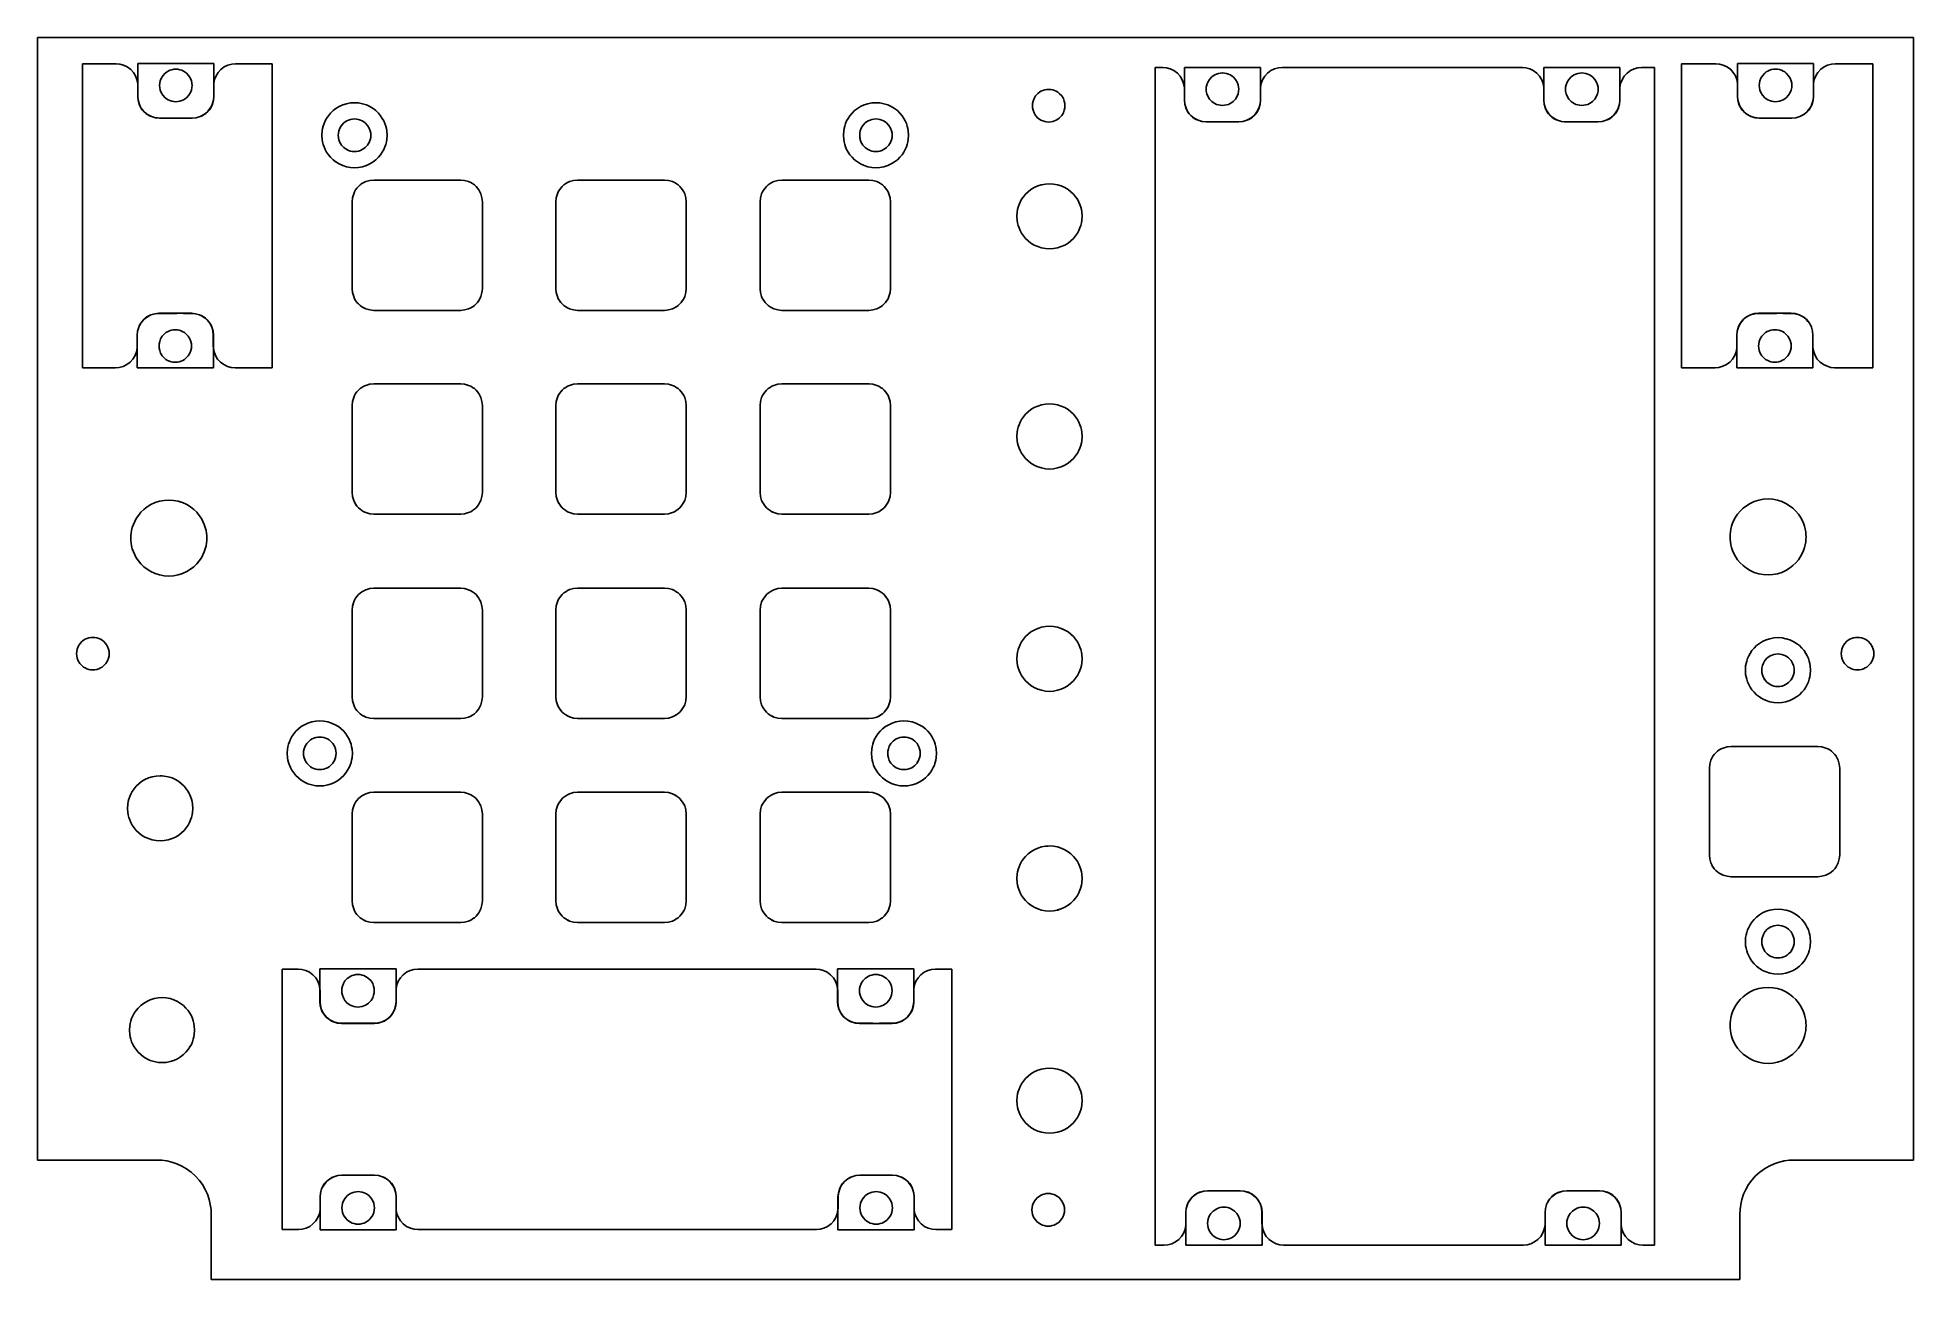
# Model space of a CAD drawing. Header units: millimetres. Extents: x -94 to 79, y -61 to 54.
import ezdxf

# ---------------------------------------------------------------- set-up
doc = ezdxf.new("R2010")
doc.units = ezdxf.units.MM
doc.linetypes.add('HIDDEN', pattern=[3, 2, -1])
doc.layers.add('HIDDEN', color=8, linetype='HIDDEN')
doc.layers.add('VISIBLE', color=7, linetype='Continuous')

msp = doc.modelspace()

# ---------------------------------------------------------------- linework, layer by layer
at = {"layer": 'HIDDEN', "flags": 128}
for points in [[(-89.69, 51.1), (-86.58, 51.1), (-86.24, 51.07), (-85.89, 50.97), (-85.55, 50.81), (-85.24, 50.58), (-84.98, 50.3)], [(-82.57, 49.3), (-82.52, 49.52), (-82.43, 49.75), (-82.28, 50), (-82.07, 50.23), (-81.94, 50.33), (-81.79, 50.42), (-81.63, 50.5), (-81.45, 50.55), (-81.27, 50.59), (-81.08, 50.6), (-80.9, 50.59), (-80.71, 50.55), (-80.54, 50.5), (-80.38, 50.42), (-80.23, 50.33), (-80.1, 50.23), (-79.88, 50), (-79.74, 49.75), (-79.64, 49.52), (-79.6, 49.3), (-79.58, 49.1), (-79.58, 49.1)], [(-77.51, 49.64), (-77.38, 49.98), (-77.18, 50.3), (-76.93, 50.58), (-76.62, 50.81), (-76.28, 50.97), (-75.93, 51.07), (-75.58, 51.1), (-72.2, 51.1)], [(9.13, 50.75), (9.83, 50.75), (10.17, 50.72), (10.52, 50.63)], [(11.17, 50.24), (11.43, 49.95), (11.62, 49.63)], [(13.89, 49.17), (13.98, 49.41), (14.13, 49.65), (14.34, 49.88), (14.47, 49.99), (14.62, 50.08), (14.78, 50.15), (14.96, 50.21), (15.14, 50.24), (15.33, 50.25), (15.51, 50.24), (15.7, 50.21), (15.87, 50.15), (16.03, 50.08), (16.18, 49.99), (16.31, 49.88), (16.53, 49.65), (16.67, 49.41), (16.77, 49.17), (16.81, 48.95)], [(15.14, 50.24), (14.96, 50.21), (15.14, 50.24)], [(15.14, 50.24), (15.33, 50.25), (15.14, 50.24)], [(19.23, 49.95), (19.48, 50.24), (19.79, 50.47), (20.13, 50.63), (20.48, 50.72), (20.83, 50.75), (42.93, 50.75), (43.27, 50.72), (43.63, 50.63), (43.96, 50.47), (44.27, 50.24), (44.53, 49.95)], [(46.94, 48.95), (46.94, 48.95), (46.99, 49.17), (47.08, 49.41), (47.23, 49.65), (47.44, 49.88), (47.57, 49.99), (47.72, 50.08), (47.88, 50.15), (48.06, 50.21), (48.24, 50.24), (48.43, 50.25), (48.62, 50.24), (48.8, 50.21), (48.97, 50.15), (49.13, 50.08), (49.28, 49.99), (49.41, 49.88), (49.63, 49.65), (49.78, 49.41), (49.87, 49.17), (49.92, 48.95), (49.93, 48.75)], [(53.24, 50.63), (53.59, 50.72), (53.93, 50.75), (55.11, 50.75)], [(57.61, 51.1), (60.77, 51.1), (61.11, 51.07), (61.46, 50.98), (61.8, 50.82), (62.11, 50.59), (62.37, 50.3), (62.57, 49.98), (62.7, 49.64)], [(64.78, 49.3), (64.78, 49.3), (64.83, 49.52), (64.92, 49.76), (65.07, 50), (65.28, 50.23), (65.42, 50.34), (65.56, 50.43), (65.73, 50.5), (65.9, 50.56), (66.08, 50.59), (66.27, 50.6), (66.46, 50.59), (66.64, 50.56), (66.81, 50.5), (66.98, 50.43), (67.12, 50.34), (67.26, 50.23), (67.47, 50), (67.62, 49.76), (67.71, 49.52), (67.76, 49.3), (67.77, 49.1)], [(69.97, 49.98), (70.17, 50.3)], [(70.74, 50.82), (71.07, 50.98), (71.43, 51.07), (71.77, 51.1), (75.23, 51.1)], [(-84.79, 49.98), (-84.66, 49.64)], [(-84.59, 49.3), (-84.58, 49.1)], [(-84.58, 48.1), (-84.58, 49.1)], [(-82.58, 49.1), (-82.58, 49.1)], [(-82.58, 49.1), (-82.58, 49.1)], [(-82.58, 49.1), (-82.58, 49.1)], [(-82.57, 49.3), (-82.57, 49.3)], [(-79.58, 49.1), (-79.58, 49.1)], [(-77.58, 49.1), (-77.57, 49.3)], [(-77.58, 48.1), (-77.58, 49.1)], [(-1.67, 48.37), (-1.54, 48.47), (-1.39, 48.56)], [(-1.23, 48.63), (-1.05, 48.69), (-0.87, 48.72), (-0.68, 48.73), (-0.49, 48.72), (-0.31, 48.69), (-0.14, 48.63), (0.02, 48.56), (0.17, 48.47), (0.3, 48.37)], [(11.82, 48.95), (11.83, 48.75)], [(11.83, 47.75), (11.83, 48.75)], [(13.83, 48.75), (13.83, 48.75)], [(13.83, 48.75), (13.83, 48.75)], [(13.84, 48.95), (13.84, 48.95)], [(13.89, 49.17), (13.89, 49.17)], [(16.81, 48.95), (16.81, 48.95)], [(16.83, 48.75), (16.83, 48.75)], [(16.83, 48.75), (16.83, 48.75)], [(18.83, 48.75), (18.84, 48.95)], [(18.83, 47.75), (18.83, 48.75)], [(44.73, 49.63), (44.86, 49.29)], [(44.92, 48.95), (44.93, 48.75)], [(44.93, 47.75), (44.93, 48.75)], [(46.93, 48.75), (46.93, 48.75)], [(46.93, 48.75), (46.93, 48.75)], [(49.93, 48.75), (49.93, 48.75)], [(49.93, 48.75), (49.93, 48.75)], [(51.93, 48.75), (51.94, 48.95)], [(51.93, 47.75), (51.93, 48.75)], [(52.13, 49.63), (52.33, 49.95)], [(62.76, 49.3), (62.77, 49.1)], [(62.77, 48.1), (62.77, 49.1)], [(64.77, 49.1), (64.77, 49.1)], [(64.77, 49.1), (64.77, 49.1)], [(67.77, 49.1), (67.77, 49.1)], [(67.77, 49.1), (67.77, 49.1)], [(69.77, 49.1), (69.78, 49.3)], [(69.77, 48.1), (69.77, 49.1)], [(-84.59, 48.09), (-84.59, 48.09)], [(-84.58, 48.1), (-84.55, 47.73)], [(-84.56, 47.72), (-84.56, 47.72)], [(-84.55, 47.73), (-84.44, 47.36)], [(-84.45, 47.35), (-84.37, 47.17), (-84.27, 46.99), (-84.15, 46.83), (-84.01, 46.67), (-83.85, 46.53), (-83.69, 46.41)], [(-84.36, 47.18), (-84.44, 47.36), (-84.36, 47.18)], [(-84.36, 47.18), (-84.26, 47)], [(-84.36, 47.18), (-84.26, 47), (-84.14, 46.84), (-84, 46.68), (-83.84, 46.54), (-83.68, 46.42), (-83.5, 46.32), (-83.32, 46.24), (-82.95, 46.13), (-82.58, 46.1), (-79.58, 46.1), (-79.22, 46.13), (-78.85, 46.24), (-78.66, 46.32), (-78.49, 46.42), (-78.32, 46.54), (-78.17, 46.68), (-78.03, 46.84), (-77.91, 47)], [(-84.36, 47.18), (-84.26, 47)], [(-84.26, 47), (-84.14, 46.84), (-84, 46.68), (-83.84, 46.54), (-83.68, 46.42), (-83.5, 46.32), (-83.32, 46.24), (-82.95, 46.13), (-82.58, 46.1), (-79.58, 46.1), (-79.22, 46.13), (-78.85, 46.24), (-78.66, 46.32), (-78.49, 46.42), (-78.32, 46.54), (-78.17, 46.68), (-78.03, 46.84), (-77.91, 47), (-77.81, 47.18), (-77.72, 47.36)], [(-81.63, 47.7), (-81.45, 47.64)], [(-81.3, 47.61), (-81.27, 47.61)], [(-80.71, 47.64), (-80.71, 47.64)], [(-80.54, 47.7), (-80.38, 47.77)], [(-78.48, 46.41), (-78.31, 46.53), (-78.16, 46.67), (-78.02, 46.83), (-77.9, 46.99), (-77.8, 47.17), (-77.71, 47.35)], [(-77.91, 47), (-77.81, 47.18)], [(-77.91, 47), (-77.81, 47.18)], [(-77.81, 47.18), (-77.72, 47.36), (-77.81, 47.18)], [(-77.72, 47.36), (-77.62, 47.73)], [(-77.62, 47.73), (-77.58, 48.1)], [(-77.61, 47.72), (-77.61, 47.72)], [(-77.57, 48.09), (-77.57, 48.09)], [(-65, 47.49), (-64.62, 47.51)], [(-64.25, 47.49), (-63.88, 47.42)], [(-63.88, 47.42), (-63.53, 47.31)], [(-16.96, 47.49), (-16.59, 47.51)], [(-16.22, 47.49), (-15.85, 47.42)], [(-15.85, 47.42), (-15.5, 47.31)], [(-2.12, 47.65), (-2.03, 47.89)], [(0.52, 48.13), (0.67, 47.89)], [(11.82, 47.74), (11.82, 47.74)], [(11.83, 47.75), (11.86, 47.39)], [(11.85, 47.38), (11.85, 47.38)], [(11.86, 47.39), (11.97, 47.02), (12.05, 46.84)], [(11.96, 47.01), (12.04, 46.83), (12.14, 46.65), (12.26, 46.48), (12.4, 46.33), (12.56, 46.19), (12.72, 46.07), (12.9, 45.97), (13.08, 45.89), (13.45, 45.78), (13.82, 45.74)], [(11.97, 47.02), (12.05, 46.84), (12.15, 46.66)], [(12.15, 46.66), (12.27, 46.49), (12.41, 46.34)], [(12.15, 46.66), (12.27, 46.49)], [(14.78, 47.36), (14.96, 47.3)], [(15.1, 47.27), (15.14, 47.27)], [(15.11, 47.27), (15.14, 47.27)], [(15.7, 47.3), (15.7, 47.3)], [(15.87, 47.36), (16.03, 47.43)], [(16.84, 45.74), (17.2, 45.78), (17.57, 45.89), (17.76, 45.97), (17.93, 46.07), (18.1, 46.19), (18.25, 46.33), (18.39, 46.48), (18.51, 46.65), (18.61, 46.83), (18.7, 47.01), (18.8, 47.38)], [(17.56, 45.9), (17.75, 45.98), (17.92, 46.08), (18.09, 46.2), (18.24, 46.34), (18.38, 46.49), (18.5, 46.66), (18.6, 46.84), (18.69, 47.02), (18.79, 47.39)], [(17.75, 45.98), (17.92, 46.08), (18.09, 46.2), (18.24, 46.34), (18.38, 46.49), (18.5, 46.66), (18.6, 46.84), (18.69, 47.02), (18.79, 47.39), (18.83, 47.75)], [(18.84, 47.74), (18.84, 47.74)], [(44.92, 47.74), (44.95, 47.38), (45.06, 47.01), (45.14, 46.83), (45.25, 46.65), (45.37, 46.48), (45.51, 46.33), (45.66, 46.19), (45.83, 46.07), (46, 45.97), (46.18, 45.89), (46.56, 45.78), (46.92, 45.74)], [(44.93, 47.75), (44.96, 47.39)], [(44.96, 47.39), (45.07, 47.02)], [(45.07, 47.02), (45.15, 46.84)], [(45.26, 46.66), (45.15, 46.84), (45.26, 46.66)], [(45.15, 46.84), (45.26, 46.66), (45.38, 46.49), (45.52, 46.34), (45.67, 46.2), (45.84, 46.08)], [(45.26, 46.66), (45.38, 46.49)], [(45.26, 46.66), (45.38, 46.49)], [(47.88, 47.36), (48.06, 47.3)], [(47.88, 47.36), (48.06, 47.3)], [(48.21, 47.27), (48.24, 47.27)], [(48.8, 47.3), (48.8, 47.3)], [(48.97, 47.36), (49.13, 47.43)], [(48.97, 47.36), (49.13, 47.43)], [(49.94, 45.74), (50.3, 45.78), (50.68, 45.89), (50.86, 45.97), (51.04, 46.07), (51.2, 46.19), (51.35, 46.33), (51.49, 46.48), (51.61, 46.65), (51.72, 46.83), (51.8, 47.01), (51.91, 47.38), (51.94, 47.74)], [(51.19, 46.2), (51.34, 46.34), (51.48, 46.49), (51.6, 46.66)], [(51.48, 46.49), (51.6, 46.66)], [(51.48, 46.49), (51.6, 46.66)], [(51.6, 46.66), (51.71, 46.84), (51.79, 47.02), (51.9, 47.39)], [(51.6, 46.66), (51.71, 46.84)], [(51.79, 47.02), (51.9, 47.39), (51.93, 47.75)], [(62.76, 48.09), (62.76, 48.09)], [(62.77, 48.1), (62.8, 47.74)], [(62.79, 47.73), (62.9, 47.36), (62.98, 47.18), (63.09, 47), (63.21, 46.83), (63.35, 46.68), (63.5, 46.54), (63.67, 46.42), (63.84, 46.32), (64.02, 46.23), (64.4, 46.13), (64.76, 46.09)], [(62.8, 47.74), (62.91, 47.37)], [(62.91, 47.37), (62.99, 47.19)], [(62.99, 47.19), (63.1, 47.01), (63.22, 46.84), (63.36, 46.69), (63.51, 46.55), (63.68, 46.43), (63.85, 46.33), (64.03, 46.24), (64.41, 46.14), (64.77, 46.1), (67.77, 46.1), (68.13, 46.14), (68.51, 46.24), (68.69, 46.33), (68.86, 46.43)], [(62.99, 47.19), (63.1, 47.01), (63.22, 46.84), (63.36, 46.69), (63.51, 46.55), (63.68, 46.43), (63.85, 46.33), (64.03, 46.24), (64.41, 46.14), (64.77, 46.1), (67.77, 46.1), (68.13, 46.14), (68.51, 46.24), (68.69, 46.33), (68.86, 46.43)], [(65.73, 47.71), (65.9, 47.65)], [(66.05, 47.62), (66.08, 47.62)], [(66.64, 47.65), (66.64, 47.65)], [(66.81, 47.71), (66.98, 47.78)], [(67.78, 46.09), (68.14, 46.13), (68.52, 46.23), (68.7, 46.32), (68.87, 46.42), (69.04, 46.54), (69.19, 46.68), (69.33, 46.83), (69.45, 47), (69.56, 47.18), (69.64, 47.36)], [(69.03, 46.55), (69.18, 46.69)], [(69.18, 46.69), (69.32, 46.84)], [(69.32, 46.84), (69.44, 47.01), (69.55, 47.19), (69.63, 47.37)], [(69.44, 47.01), (69.55, 47.19), (69.63, 47.37)], [(69.63, 47.37), (69.74, 47.74)], [(69.74, 47.74), (69.77, 48.1)], [(69.75, 47.73), (69.75, 47.73)], [(69.78, 48.09), (69.78, 48.09)], [(-83.69, 46.41), (-83.51, 46.31)], [(-83.69, 46.41), (-83.51, 46.31)], [(-83.51, 46.31), (-83.33, 46.23)], [(-83.51, 46.31), (-83.33, 46.23)], [(-83.33, 46.23), (-82.96, 46.12), (-82.59, 46.09)], [(-82.59, 46.09), (-82.59, 46.09)], [(-82.59, 46.09), (-79.57, 46.09)], [(-79.57, 46.09), (-79.21, 46.12), (-78.84, 46.23)], [(-79.57, 46.09), (-79.57, 46.09)], [(-78.84, 46.23), (-78.65, 46.31), (-78.48, 46.41)], [(-78.84, 46.23), (-78.65, 46.31), (-78.48, 46.41)], [(-66.12, 44.51), (-66.11, 44.71), (-66.06, 44.93), (-65.97, 45.17), (-65.82, 45.41), (-65.61, 45.65), (-65.48, 45.75), (-65.33, 45.84)], [(-65.33, 45.84), (-65.17, 45.91)], [(-65.33, 45.84), (-65.17, 45.91)], [(-65.17, 45.91), (-64.99, 45.97)], [(-65.17, 45.91), (-64.99, 45.97)], [(-64.99, 45.97), (-64.81, 46), (-64.62, 46.01)], [(-64.62, 46.01), (-64.43, 46)], [(-64.62, 46.01), (-64.43, 46)], [(-64.43, 46), (-64.25, 45.97)], [(-64.43, 46), (-64.25, 45.97)], [(-64.25, 45.97), (-64.08, 45.91)], [(-64.25, 45.97), (-64.08, 45.91)], [(-64.08, 45.91), (-63.92, 45.84), (-63.77, 45.75), (-63.64, 45.65), (-63.42, 45.41)], [(-63.42, 45.41), (-63.27, 45.17)], [(-63.42, 45.41), (-63.27, 45.17)], [(-63.27, 45.17), (-63.18, 44.93), (-63.13, 44.71), (-63.13, 44.71)], [(-18.08, 44.71), (-18.08, 44.71), (-18.03, 44.93), (-17.94, 45.17), (-17.79, 45.41), (-17.58, 45.65), (-17.45, 45.75), (-17.3, 45.84)], [(-17.3, 45.84), (-17.13, 45.91)], [(-17.3, 45.84), (-17.13, 45.91)], [(-17.13, 45.91), (-16.96, 45.97)], [(-17.13, 45.91), (-16.96, 45.97)], [(-16.96, 45.97), (-16.78, 46), (-16.59, 46.01)], [(-16.59, 46.01), (-16.4, 46)], [(-16.59, 46.01), (-16.4, 46)], [(-16.4, 46), (-16.22, 45.97)], [(-16.4, 46), (-16.22, 45.97)], [(-16.22, 45.97), (-16.05, 45.91)], [(-16.22, 45.97), (-16.05, 45.91)], [(-16.05, 45.91), (-15.89, 45.84), (-15.74, 45.75), (-15.61, 45.65), (-15.39, 45.41), (-15.24, 45.17), (-15.15, 44.93), (-15.1, 44.71), (-15.1, 44.71)], [(-13.65, 45.13), (-13.62, 44.91)], [(-1.23, 45.84), (-1.05, 45.78)], [(-0.9, 45.75), (-0.87, 45.75)], [(-0.31, 45.78), (-0.31, 45.78)], [(12.41, 46.34), (12.57, 46.2), (12.73, 46.08)], [(12.41, 46.34), (12.57, 46.2)], [(12.73, 46.08), (12.91, 45.98), (13.09, 45.9), (13.46, 45.79), (13.83, 45.75), (16.83, 45.75), (17.19, 45.79), (17.56, 45.9)], [(12.73, 46.08), (12.91, 45.98), (13.09, 45.9), (13.46, 45.79), (13.83, 45.75), (16.83, 45.75), (17.19, 45.79), (17.56, 45.9)], [(13.82, 45.74), (13.82, 45.74)], [(13.82, 45.74), (16.84, 45.74)], [(16.84, 45.74), (16.84, 45.74)], [(45.38, 46.49), (45.52, 46.34), (45.67, 46.2), (45.84, 46.08)], [(45.84, 46.08), (46.01, 45.98), (46.19, 45.9)], [(45.84, 46.08), (46.01, 45.98), (46.19, 45.9)], [(45.84, 46.08), (46.01, 45.98), (46.19, 45.9)], [(45.84, 46.08), (46.01, 45.98), (46.19, 45.9)], [(46.19, 45.9), (46.57, 45.79), (46.93, 45.75), (49.93, 45.75), (50.29, 45.79), (50.67, 45.9)], [(46.19, 45.9), (46.57, 45.79), (46.93, 45.75), (49.93, 45.75), (50.29, 45.79), (50.67, 45.9)], [(46.92, 45.74), (46.92, 45.74)], [(46.92, 45.74), (49.94, 45.74)], [(49.94, 45.74), (49.94, 45.74)], [(50.67, 45.9), (50.85, 45.98), (51.03, 46.08), (51.19, 46.2)], [(50.85, 45.98), (51.03, 46.08), (51.19, 46.2)], [(51.34, 46.34), (51.48, 46.49)], [(64.76, 46.09), (64.76, 46.09)], [(64.76, 46.09), (67.78, 46.09)], [(67.78, 46.09), (67.78, 46.09)], [(68.86, 46.43), (69.03, 46.55)], [(-67.62, 44.51), (-67.62, 44.51), (-67.62, 44.51)], [(-67.6, 44.12), (-67.6, 44.12)], [(-67.56, 43.9), (-67.56, 43.9)], [(-67.5, 43.67), (-67.42, 43.44), (-67.32, 43.2), (-67.19, 42.96), (-67.02, 42.71), (-66.82, 42.48), (-66.59, 42.25), (-66.33, 42.05), (-66.03, 41.87)], [(-66.12, 44.51), (-66.12, 44.51)], [(-66.12, 44.51), (-66.12, 44.51)], [(-66.09, 44.21), (-66.06, 44.09)], [(-66.01, 43.97), (-65.97, 43.86)], [(-65.88, 43.71), (-65.82, 43.61)], [(-63.88, 41.61), (-63.53, 41.72), (-63.21, 41.87), (-62.91, 42.05), (-62.65, 42.25), (-62.42, 42.48), (-62.22, 42.71), (-62.06, 42.96), (-61.93, 43.2), (-61.82, 43.44)], [(-63.42, 43.61), (-63.4, 43.66)], [(-63.27, 43.86), (-63.24, 43.94)], [(-63.12, 44.51), (-63.12, 44.51), (-63.12, 44.51)], [(-61.74, 43.67), (-61.69, 43.9), (-61.65, 44.12)], [(-61.74, 43.67), (-61.74, 43.67)], [(-61.62, 44.51), (-61.62, 44.51), (-61.62, 44.51)], [(-19.56, 44.91), (-19.59, 44.51), (-19.59, 44.51)], [(-19.56, 44.12), (-19.56, 44.12)], [(-19.53, 43.9), (-19.47, 43.67), (-19.39, 43.44), (-19.29, 43.2), (-19.16, 42.96), (-18.99, 42.71), (-18.79, 42.48), (-18.56, 42.25), (-18.3, 42.05), (-18, 41.87)], [(-18.09, 44.51), (-18.09, 44.51)], [(-18.09, 44.51), (-18.09, 44.51)], [(-18.05, 44.21), (-18.03, 44.09)], [(-17.98, 43.97), (-17.94, 43.86)], [(-17.85, 43.71), (-17.79, 43.61)], [(-15.85, 41.61), (-15.5, 41.72), (-15.18, 41.87), (-14.88, 42.05), (-14.62, 42.25), (-14.39, 42.48), (-14.19, 42.71), (-14.03, 42.96), (-13.89, 43.2), (-13.79, 43.44), (-13.71, 43.67)], [(-15.39, 43.61), (-15.37, 43.66)], [(-15.24, 43.86), (-15.21, 43.94)], [(-15.15, 44.09), (-15.13, 44.19)], [(-15.09, 44.51), (-15.09, 44.51), (-15.09, 44.51)], [(-13.65, 43.9), (-13.65, 43.9)], [(-13.62, 44.12), (-13.62, 44.12)], [(-13.59, 44.51), (-13.59, 44.51)], [(-66.03, 41.87), (-65.71, 41.72)], [(-66.03, 41.87), (-65.71, 41.72)], [(-65.71, 41.72), (-65.36, 41.61)], [(-65.71, 41.72), (-65.36, 41.61)], [(-65.36, 41.61), (-65, 41.54), (-64.62, 41.51)], [(-65.17, 43.12), (-64.99, 43.06)], [(-64.84, 43.03), (-64.81, 43.03)], [(-64.62, 43.01), (-64.43, 43.03)], [(-64.62, 41.51), (-64.25, 41.54)], [(-64.62, 41.51), (-64.25, 41.54)], [(-64.25, 43.06), (-64.25, 43.06)], [(-64.25, 41.54), (-63.88, 41.61)], [(-64.25, 41.54), (-63.88, 41.61)], [(-64.08, 43.12), (-63.92, 43.19)], [(-18, 41.87), (-17.68, 41.72)], [(-18, 41.87), (-17.68, 41.72)], [(-17.68, 41.72), (-17.33, 41.61)], [(-17.68, 41.72), (-17.33, 41.61)], [(-17.33, 41.61), (-16.96, 41.54), (-16.59, 41.51)], [(-17.13, 43.12), (-16.96, 43.06)], [(-16.81, 43.03), (-16.78, 43.03)], [(-16.59, 43.01), (-16.4, 43.03)], [(-16.59, 41.51), (-16.22, 41.54)], [(-16.59, 41.51), (-16.22, 41.54)], [(-16.22, 43.06), (-16.22, 43.06)], [(-16.22, 41.54), (-15.85, 41.61)], [(-16.22, 41.54), (-15.85, 41.61)], [(-16.05, 43.12), (-15.89, 43.19)], [(-64.52, 39.48), (-64.4, 39.64), (-64.26, 39.8), (-64.1, 39.94)], [(-63.58, 40.24), (-63.21, 40.35), (-62.84, 40.38)], [(-54.84, 40.38), (-54.48, 40.35), (-54.11, 40.24), (-53.92, 40.16)], [(-53.75, 40.06), (-53.58, 39.94)], [(-45.49, 39.8), (-45.33, 39.94), (-45.17, 40.06)], [(-44.99, 40.16), (-44.81, 40.24), (-44.44, 40.35), (-44.07, 40.38)], [(-36.07, 40.38), (-35.71, 40.35), (-35.34, 40.24), (-35.15, 40.16)], [(-34.98, 40.06), (-34.81, 39.94)], [(-34.66, 39.8), (-34.52, 39.64)], [(-26.81, 39.64), (-26.67, 39.8), (-26.52, 39.94), (-26.35, 40.06), (-26.17, 40.16)], [(-25.99, 40.24), (-25.62, 40.35), (-25.26, 40.38)], [(-17.26, 40.38), (-16.89, 40.35), (-16.52, 40.24), (-16.34, 40.16), (-16.16, 40.06)], [(-3, 38.85), (-2.81, 39.08), (-2.58, 39.31), (-2.31, 39.51), (-2.02, 39.69), (-1.69, 39.84), (-1.34, 39.96), (-0.98, 40.02), (-0.6, 40.05)], [(-0.23, 40.02), (0.13, 39.96), (0.48, 39.84), (0.81, 39.69), (1.1, 39.51), (1.37, 39.31)], [(-53.29, 39.64), (-53.17, 39.48), (-53.07, 39.3)], [(-46.07, 38.38), (-46.04, 38.75), (-45.93, 39.12), (-45.85, 39.3)], [(-45.75, 39.48), (-45.63, 39.64)], [(-34.4, 39.48), (-34.3, 39.3)], [(-27.12, 39.12), (-27.03, 39.3), (-26.93, 39.48)], [(-3.4, 38.12), (-3.3, 38.36), (-3.17, 38.61)], [(1.6, 39.08), (1.8, 38.85)], [(-3.58, 37.45), (-3.54, 37.66)], [(2.33, 37.66), (2.37, 37.45)], [(-1.34, 34.14), (-0.98, 34.07)], [(0.13, 34.14), (0.14, 34.14)], [(0.48, 34.25), (0.81, 34.4)], [(-64.7, 29.65), (-64.62, 29.46)], [(-53.07, 29.46), (-53.05, 29.51)], [(-52.98, 29.65), (-52.88, 30.02)], [(-34.21, 29.65), (-34.11, 30.02)], [(-84.31, 27.19), (-84.18, 27.36), (-84.05, 27.51), (-83.89, 27.65), (-83.73, 27.77)], [(-84.31, 27.19), (-84.18, 27.36), (-84.05, 27.51), (-83.89, 27.65)], [(-83.89, 27.65), (-83.73, 27.77)], [(-83.89, 27.65), (-83.73, 27.77)], [(-83.73, 27.78), (-83.56, 27.88)], [(-83.73, 27.77), (-83.55, 27.87)], [(-83.73, 27.77), (-83.55, 27.87)], [(-83.73, 27.77), (-83.55, 27.87)], [(-83.73, 27.77), (-83.55, 27.87)], [(-83.55, 27.87), (-83.37, 27.96)], [(-83.55, 27.87), (-83.37, 27.96)], [(-83.55, 27.87), (-83.37, 27.96)], [(-83.55, 27.87), (-83.37, 27.96)], [(-83.52, 27.9), (-83.38, 27.97)], [(-83.37, 27.96), (-83, 28.06), (-82.63, 28.1), (-79.63, 28.1), (-79.27, 28.06)], [(-83.37, 27.96), (-83, 28.06)], [(-83.37, 27.96), (-83, 28.06)], [(-83, 28.06), (-82.63, 28.1), (-79.63, 28.1), (-79.27, 28.06), (-78.9, 27.96), (-78.71, 27.87), (-78.54, 27.77)], [(-79.27, 28.06), (-78.9, 27.96)], [(-79.27, 28.06), (-78.9, 27.96)], [(-78.9, 27.96), (-78.71, 27.87)], [(-78.9, 27.96), (-78.71, 27.87)], [(-78.71, 27.87), (-78.54, 27.77)], [(-78.71, 27.87), (-78.54, 27.77)], [(-78.71, 27.87), (-78.54, 27.77)], [(-78.7, 27.88), (-78.58, 27.81)], [(-78.54, 27.77), (-78.37, 27.65), (-78.22, 27.51), (-78.08, 27.36)], [(-78.54, 27.77), (-78.37, 27.65)], [(-78.53, 27.78), (-78.39, 27.68)], [(-78.37, 27.65), (-78.22, 27.51), (-78.08, 27.36)], [(-63.94, 28.71), (-63.94, 28.71)], [(-63.76, 28.61), (-63.72, 28.59)], [(-63.58, 28.52), (-63.21, 28.42)], [(-54.11, 28.52), (-53.92, 28.61)], [(-53.8, 28.68), (-53.75, 28.71)], [(-53.61, 28.81), (-53.58, 28.83)], [(-53.17, 29.29), (-53.17, 29.29)], [(-45.65, 29.15), (-45.63, 29.12)], [(-45.17, 28.71), (-45.17, 28.71)], [(-44.99, 28.61), (-44.95, 28.59)], [(-44.81, 28.52), (-44.44, 28.42)], [(-35.34, 28.52), (-35.15, 28.61)], [(-35.03, 28.68), (-34.98, 28.71)], [(-34.84, 28.81), (-34.81, 28.83)], [(-26.96, 29.34), (-26.93, 29.29)], [(-26.35, 28.71), (-26.35, 28.71)], [(-26.17, 28.61), (-26.13, 28.59)], [(-25.99, 28.52), (-25.62, 28.42)], [(-16.52, 28.52), (-16.34, 28.61)], [(-16.21, 28.68), (-16.16, 28.71)], [(-16.02, 28.81), (-16, 28.83)], [(63.16, 27.36), (63.3, 27.52), (63.45, 27.66), (63.62, 27.78), (63.79, 27.88)], [(63.16, 27.36), (63.3, 27.52), (63.45, 27.66)], [(63.45, 27.66), (63.62, 27.78)], [(63.45, 27.66), (63.62, 27.78)], [(63.61, 27.79), (63.78, 27.89)], [(63.62, 27.78), (63.79, 27.88), (63.98, 27.96)], [(63.62, 27.78), (63.79, 27.88), (63.98, 27.96)], [(63.79, 27.88), (63.98, 27.96)], [(63.79, 27.88), (63.98, 27.96)], [(63.83, 27.91), (63.97, 27.97)], [(63.98, 27.96), (64.35, 28.07), (64.71, 28.1), (67.71, 28.1), (68.08, 28.07)], [(63.98, 27.96), (64.35, 28.07)], [(63.98, 27.96), (64.35, 28.07)], [(64.35, 28.07), (64.71, 28.1), (67.71, 28.1), (68.08, 28.07), (68.45, 27.96)], [(68.08, 28.07), (68.45, 27.96)], [(68.08, 28.07), (68.45, 27.96)], [(68.45, 27.96), (68.63, 27.88)], [(68.45, 27.96), (68.63, 27.88)], [(68.45, 27.96), (68.63, 27.88)], [(68.45, 27.96), (68.63, 27.88)], [(68.63, 27.88), (68.81, 27.78)], [(68.63, 27.88), (68.81, 27.78)], [(68.63, 27.88), (68.81, 27.78)], [(68.63, 27.88), (68.81, 27.78)], [(68.64, 27.89), (68.77, 27.82)], [(68.81, 27.78), (68.97, 27.66), (69.13, 27.52)], [(68.81, 27.78), (68.97, 27.66), (68.81, 27.78)], [(68.82, 27.79), (68.96, 27.69)], [(-84.63, 26.1), (-84.6, 26.46)], [(-84.63, 25.1), (-84.63, 26.1)], [(-84.6, 26.46), (-84.49, 26.83)], [(-84.6, 26.46), (-84.49, 26.83)], [(-84.6, 26.46), (-84.49, 26.83)], [(-84.49, 26.83), (-84.41, 27.02)], [(-84.49, 26.83), (-84.41, 27.02)], [(-84.49, 26.83), (-84.41, 27.02)], [(-84.49, 26.83), (-84.41, 27.02)], [(-84.42, 27.03), (-84.34, 27.15)], [(-84.41, 27.02), (-84.31, 27.19), (-84.41, 27.02)], [(-84.41, 27.02), (-84.31, 27.19)], [(-84.41, 27.02), (-84.31, 27.19)], [(-84.32, 27.2), (-84.21, 27.34)], [(-82.62, 25.3), (-82.57, 25.52), (-82.48, 25.75), (-82.33, 26), (-82.12, 26.23), (-81.99, 26.33), (-81.84, 26.42), (-81.67, 26.5), (-81.5, 26.55), (-81.32, 26.59), (-81.13, 26.6), (-80.94, 26.59), (-80.76, 26.55), (-80.59, 26.5), (-80.43, 26.42), (-80.28, 26.33), (-80.15, 26.23), (-79.93, 26), (-79.78, 25.75), (-79.69, 25.52), (-79.64, 25.3)], [(-81.5, 26.55), (-81.67, 26.5), (-81.5, 26.55)], [(-81.5, 26.55), (-81.32, 26.59)], [(-78.08, 27.36), (-77.96, 27.19)], [(-78.08, 27.36), (-77.96, 27.19)], [(-77.96, 27.19), (-77.85, 27.02), (-77.77, 26.83)], [(-77.96, 27.19), (-77.85, 27.02)], [(-77.96, 27.19), (-77.85, 27.02)], [(-77.95, 27.2), (-77.84, 27.03)], [(-77.85, 27.02), (-77.77, 26.83), (-77.66, 26.46), (-77.63, 26.1)], [(-77.85, 27.02), (-77.77, 26.83)], [(-77.82, 26.98), (-77.76, 26.84)], [(-77.77, 26.83), (-77.66, 26.46), (-77.77, 26.83)], [(-77.63, 25.1), (-77.63, 26.1)], [(62.71, 26.1), (62.75, 26.47), (62.85, 26.84)], [(62.71, 25.1), (62.71, 26.1)], [(62.75, 26.47), (62.85, 26.84)], [(62.85, 26.84), (62.94, 27.02), (63.04, 27.2)], [(62.85, 26.84), (62.94, 27.02)], [(62.85, 26.84), (62.94, 27.02)], [(62.93, 27.03), (63, 27.16)], [(62.94, 27.02), (63.04, 27.2)], [(62.94, 27.02), (63.04, 27.2)], [(63.03, 27.21), (63.13, 27.35)], [(63.04, 27.2), (63.16, 27.36)], [(63.04, 27.2), (63.16, 27.36)], [(63.04, 27.2), (63.16, 27.36)], [(64.73, 25.3), (64.77, 25.52), (64.86, 25.76), (65.01, 26), (65.23, 26.23), (65.36, 26.34), (65.51, 26.43), (65.67, 26.5), (65.84, 26.56), (66.03, 26.59), (66.21, 26.6), (66.4, 26.59), (66.58, 26.56), (66.76, 26.5), (66.92, 26.43), (67.07, 26.34), (67.2, 26.23), (67.41, 26), (67.56, 25.76), (67.65, 25.52), (67.7, 25.3), (67.71, 25.1)], [(69.13, 27.52), (69.26, 27.36), (69.39, 27.2)], [(69.13, 27.52), (69.26, 27.36)], [(69.26, 27.36), (69.39, 27.2)], [(69.26, 27.36), (69.39, 27.2)], [(69.39, 27.2), (69.49, 27.02)], [(69.39, 27.2), (69.49, 27.02)], [(69.39, 27.2), (69.49, 27.02)], [(69.39, 27.2), (69.49, 27.02)], [(69.4, 27.21), (69.5, 27.03)], [(69.49, 27.02), (69.57, 26.84), (69.68, 26.47), (69.57, 26.84)], [(69.49, 27.02), (69.57, 26.84)], [(69.49, 27.02), (69.57, 26.84)], [(69.52, 26.99), (69.58, 26.85)], [(69.68, 26.47), (69.71, 26.1)], [(69.71, 25.1), (69.71, 26.1)], [(-84.64, 24.9), (-84.63, 25.1)], [(-82.63, 25.1), (-82.63, 25.1)], [(-82.63, 25.1), (-82.63, 25.1)], [(-82.62, 25.3), (-82.62, 25.3)], [(-79.64, 25.3), (-79.64, 25.3)], [(-79.63, 25.1), (-79.63, 25.1)], [(-79.63, 25.1), (-79.63, 25.1)], [(-77.63, 25.1), (-77.62, 24.9)], [(62.7, 24.9), (62.71, 25.1)], [(64.71, 25.1), (64.71, 25.1)], [(64.71, 25.1), (64.71, 25.1)], [(64.73, 25.3), (64.73, 25.3)], [(67.71, 25.1), (67.71, 25.1)], [(67.71, 25.1), (67.71, 25.1)], [(69.71, 25.1), (69.72, 24.9)], [(-84.64, 23.09), (-77.62, 23.09)], [(-81.67, 23.7), (-81.5, 23.64)], [(-81.35, 23.61), (-81.32, 23.61)], [(-80.76, 23.64), (-80.76, 23.64)], [(-80.59, 23.7), (-80.43, 23.77)], [(-76.33, 23.22), (-75.98, 23.13)], [(62.7, 23.09), (69.72, 23.09)], [(65.67, 23.71), (65.84, 23.65)], [(66, 23.62), (66.03, 23.62)], [(66.58, 23.65), (66.58, 23.65)], [(66.76, 23.71), (66.92, 23.78)], [(71.02, 23.23), (71.37, 23.13)], [(-64.7, 20.35), (-64.62, 20.53), (-64.52, 20.71), (-64.4, 20.88), (-64.26, 21.03), (-64.1, 21.17), (-63.94, 21.29), (-63.76, 21.39), (-63.58, 21.47), (-63.21, 21.58), (-62.84, 21.61), (-54.84, 21.61), (-54.48, 21.58), (-54.11, 21.47)], [(-53.92, 21.39), (-53.75, 21.29)], [(-53.58, 21.17), (-53.43, 21.03)], [(-45.33, 21.17), (-45.17, 21.29), (-44.99, 21.39), (-44.81, 21.47)], [(-44.44, 21.58), (-44.07, 21.61), (-36.07, 21.61), (-35.71, 21.58), (-35.34, 21.47), (-35.15, 21.39), (-34.98, 21.29), (-34.81, 21.17)], [(-34.66, 21.03), (-34.52, 20.88), (-34.4, 20.71)], [(-26.93, 20.71), (-26.81, 20.88), (-26.67, 21.03), (-26.52, 21.17), (-26.35, 21.29)], [(-26.17, 21.39), (-25.99, 21.47), (-25.62, 21.58), (-25.26, 21.61), (-17.26, 21.61), (-16.89, 21.58), (-16.52, 21.47)], [(-16.34, 21.39), (-16.16, 21.29), (-16, 21.17), (-15.84, 21.03)], [(-15.7, 20.88), (-15.58, 20.71), (-15.48, 20.53)], [(-64.84, 19.61), (-64.81, 19.98)], [(-46.07, 19.61), (-46.04, 19.98), (-45.93, 20.35)], [(-2.81, 18.81), (-2.58, 19.04)], [(-2.31, 19.24), (-2.02, 19.42), (-1.69, 19.57), (-1.34, 19.68)], [(-0.98, 19.75), (-0.6, 19.77)], [(-0.23, 19.75), (0.13, 19.68), (0.48, 19.57), (0.81, 19.42), (1.1, 19.24), (1.37, 19.04)], [(-3.3, 18.09), (-3.17, 18.33), (-3, 18.57)], [(2.09, 18.09), (2.2, 17.85)], [(2.33, 17.39), (2.37, 17.17), (2.4, 16.77)], [(-1.34, 13.87), (-0.98, 13.8)], [(0.13, 13.87), (0.14, 13.87)], [(0.48, 13.98), (0.81, 14.13)], [(-83.72, 10.28), (-83.37, 10.49), (-82.99, 10.67)], [(-82.59, 10.8), (-82.16, 10.88), (-81.73, 10.9), (-81.29, 10.88), (-80.86, 10.8), (-80.46, 10.67), (-80.08, 10.49), (-79.73, 10.28), (-79.42, 10.04)], [(-64.54, 10.57), (-64.52, 10.52)], [(-64.42, 10.38), (-64.4, 10.35)], [(-53.17, 10.52), (-53.17, 10.52)], [(-52.98, 10.88), (-52.88, 11.25)], [(-45.93, 10.88), (-45.85, 10.7)], [(-45.78, 10.57), (-45.75, 10.52)], [(-34.4, 10.52), (-34.4, 10.52)], [(-34.3, 10.7), (-34.28, 10.74)], [(-34.21, 10.88), (-34.11, 11.25)], [(-27.12, 10.88), (-27.03, 10.7)], [(-26.83, 10.38), (-26.81, 10.35)], [(-15.48, 10.7), (-15.46, 10.74)], [(63.59, 10.39), (63.93, 10.6), (64.31, 10.78)], [(64.72, 10.91), (65.14, 10.99), (65.58, 11.01), (66.01, 10.99), (66.44, 10.91)], [(66.85, 10.78), (67.23, 10.6), (67.57, 10.39), (67.88, 10.15)], [(-84.72, 9.22), (-84.53, 9.5), (-84.3, 9.78), (-84.03, 10.04)], [(-78.73, 9.22), (-78.58, 8.94)], [(-63.94, 9.94), (-63.94, 9.94)], [(-63.76, 9.84), (-63.72, 9.82)], [(-63.58, 9.76), (-63.21, 9.65)], [(-54.11, 9.76), (-53.92, 9.84)], [(-53.8, 9.91), (-53.75, 9.94)], [(-45.17, 9.94), (-45.17, 9.94)], [(-44.81, 9.76), (-44.44, 9.65)], [(-35.03, 9.91), (-34.98, 9.94)], [(-34.84, 10.04), (-34.81, 10.06)], [(-26.35, 9.94), (-26.35, 9.94)], [(-26.17, 9.84), (-26.13, 9.82)], [(-25.99, 9.76), (-25.62, 9.65)], [(-16.52, 9.76), (-16.34, 9.84)], [(-16.21, 9.91), (-16.16, 9.94)], [(-16.02, 10.04), (-16, 10.06)], [(62.31, 8.77), (62.43, 9.05)], [(62.78, 9.61), (63.01, 9.89), (63.28, 10.15)], [(68.15, 9.89), (68.38, 9.61), (68.57, 9.33)], [(68.72, 9.05), (68.85, 8.77)], [(-78.37, 8.38), (-78.3, 8.12)], [(62.11, 7.98), (62.15, 8.23), (62.22, 8.49)], [(-82.59, 4.01), (-82.16, 3.93)], [(-80.86, 4.01), (-80.86, 4.01)], [(-80.46, 4.14), (-80.08, 4.32)], [(64.72, 4.12), (65.14, 4.04)], [(66.44, 4.12), (66.44, 4.12)], [(66.85, 4.25), (67.23, 4.43)], [(-64.52, 1.88), (-64.4, 2.04)], [(-64.1, 2.34), (-63.94, 2.46), (-63.76, 2.56), (-63.58, 2.64)], [(-63.21, 2.75), (-62.84, 2.78), (-54.84, 2.78), (-54.48, 2.75), (-54.11, 2.64), (-53.92, 2.56), (-53.75, 2.46)], [(-53.58, 2.34), (-53.43, 2.2), (-53.29, 2.04)], [(-45.63, 2.06), (-45.49, 2.21), (-45.33, 2.35), (-45.17, 2.47), (-44.99, 2.57), (-44.81, 2.66), (-44.44, 2.76), (-44.07, 2.8), (-36.07, 2.8), (-35.71, 2.76), (-35.34, 2.66), (-35.15, 2.57), (-34.98, 2.47), (-34.81, 2.35), (-34.66, 2.21), (-34.52, 2.06), (-34.4, 1.89), (-34.3, 1.72), (-34.21, 1.53), (-34.11, 1.16)], [(-27.03, 1.7), (-26.93, 1.88), (-26.81, 2.04)], [(-26.35, 2.46), (-26.17, 2.56), (-25.99, 2.64), (-25.62, 2.75), (-25.26, 2.78), (-17.26, 2.78), (-16.89, 2.75), (-16.52, 2.64), (-16.34, 2.56), (-16.16, 2.46), (-16, 2.34), (-15.84, 2.2), (-15.7, 2.04), (-15.58, 1.88), (-15.48, 1.7)], [(-64.81, 1.15), (-64.7, 1.52), (-64.62, 1.7)], [(-53.07, 1.7), (-52.98, 1.52), (-52.88, 1.15), (-52.84, 0.78)], [(-45.93, 1.53), (-45.85, 1.72)], [(-3.17, -2.15), (-3, -1.91), (-2.81, -1.67)], [(-2.58, -1.45), (-2.31, -1.24)], [(-1.69, -0.91), (-2.02, -1.06), (-1.69, -0.91)], [(-1.69, -0.91), (-1.34, -0.8)], [(-1.69, -0.91), (-1.34, -0.8)], [(-1.34, -0.8), (-0.98, -0.73), (-0.6, -0.71), (-0.23, -0.73), (0.13, -0.8), (0.48, -0.91), (0.81, -1.06), (1.1, -1.24), (1.37, -1.45), (1.6, -1.67), (1.8, -1.91)], [(-90.07, -2.58), (-89.92, -2.34), (-89.71, -2.1), (-89.58, -2)], [(-89.43, -1.91), (-89.27, -1.84), (-89.09, -1.78), (-88.91, -1.75), (-88.72, -1.74)], [(-88.72, -1.74), (-88.53, -1.75)], [(-88.72, -1.74), (-88.53, -1.75)], [(-88.53, -1.75), (-88.35, -1.78)], [(-88.53, -1.75), (-88.35, -1.78)], [(-88.35, -1.78), (-88.18, -1.84), (-88.02, -1.91)], [(-87.87, -2), (-87.74, -2.1), (-87.52, -2.34)], [(-87.28, -2.82), (-87.23, -3.04)], [(2.09, -2.39), (2.2, -2.63), (2.28, -2.87)], [(65.06, -4.34), (65.15, -4.11), (65.3, -3.86), (65.51, -3.63), (65.64, -3.53), (65.79, -3.44)], [(65.79, -3.44), (65.95, -3.37)], [(65.79, -3.44), (65.95, -3.37)], [(65.95, -3.37), (66.13, -3.31)], [(65.95, -3.37), (66.13, -3.31)], [(66.12, -1.79), (66.5, -1.76)], [(66.13, -3.31), (66.31, -3.28), (66.5, -3.26)], [(66.5, -3.26), (66.68, -3.28)], [(66.5, -3.26), (66.68, -3.28)], [(66.68, -3.28), (66.86, -3.31), (67.04, -3.37)], [(66.68, -3.28), (66.86, -3.31), (67.04, -3.37)], [(66.87, -1.79), (67.23, -1.86)], [(67.04, -3.37), (67.2, -3.44), (67.35, -3.53), (67.48, -3.63), (67.7, -3.86), (67.84, -4.11), (67.94, -4.34), (67.98, -4.57), (67.98, -4.57)], [(67.24, -1.86), (67.58, -1.97)], [(72.39, -2.82), (72.48, -2.58), (72.63, -2.34), (72.84, -2.1), (72.97, -2), (73.12, -1.91), (73.28, -1.84), (73.46, -1.78), (73.64, -1.75), (73.83, -1.74)], [(73.83, -1.74), (74.02, -1.75)], [(73.83, -1.74), (74.02, -1.75)], [(74.02, -1.75), (74.2, -1.78), (74.37, -1.84), (74.53, -1.91), (74.68, -2), (74.81, -2.1), (75.03, -2.34)], [(74.02, -1.75), (74.2, -1.78)], [(-89.27, -4.63), (-89.09, -4.69)], [(-88.94, -4.72), (-88.91, -4.72)], [(-88.35, -4.69), (-88.35, -4.69)], [(-88.18, -4.63), (-88.02, -4.56)], [(63.5, -4.76), (63.5, -4.76), (63.5, -4.76)], [(63.52, -5.16), (63.56, -5.38), (63.62, -5.6)], [(65, -4.76), (65, -4.76), (65, -4.76)], [(65, -4.86), (65.01, -4.96)], [(65.01, -4.57), (65.01, -4.57)], [(65.03, -5.07), (65.06, -5.18)], [(65.06, -4.34), (65.06, -4.34)], [(68, -4.76), (68, -4.76), (68, -4.76)], [(69.43, -4.15), (69.47, -4.37)], [(69.5, -4.76), (69.5, -4.76), (69.47, -5.16)], [(69.47, -5.16), (69.47, -5.16)], [(73.28, -4.63), (73.46, -4.69)], [(74.2, -4.69), (74.2, -4.69)], [(74.37, -4.63), (74.53, -4.56)], [(0.13, -6.61), (0.14, -6.61)], [(0.48, -6.5), (0.81, -6.35)], [(63.62, -5.6), (63.62, -5.6)], [(63.69, -5.84), (63.8, -6.08), (63.93, -6.32), (64.1, -6.56), (64.29, -6.8), (64.52, -7.02), (64.79, -7.23), (65.08, -7.41)], [(65.11, -5.31), (65.15, -5.42)], [(65.24, -5.57), (65.3, -5.66)], [(65.95, -6.16), (66.13, -6.22)], [(66.28, -6.25), (66.31, -6.25)], [(66.5, -6.26), (66.68, -6.25)], [(66.86, -6.22), (66.87, -6.22)], [(67.04, -6.16), (67.2, -6.09)], [(67.23, -7.67), (67.58, -7.56), (67.91, -7.41), (68.2, -7.23), (68.47, -7.02), (68.7, -6.8), (68.9, -6.56), (69.06, -6.32), (69.19, -6.08), (69.3, -5.84), (69.38, -5.6), (69.43, -5.38)], [(67.7, -5.66), (67.72, -5.62)], [(67.84, -5.42), (67.87, -5.34)], [(-64.42, -8.45), (-64.4, -8.48)], [(-53.17, -8.31), (-53.17, -8.31)], [(-52.98, -7.95), (-52.88, -7.58)], [(-27.12, -7.95), (-27.03, -8.13)], [(-26.83, -8.45), (-26.81, -8.48)], [(65.08, -7.41), (65.41, -7.56)], [(65.08, -7.41), (65.41, -7.56)], [(65.41, -7.56), (65.76, -7.67)], [(65.41, -7.56), (65.76, -7.67)], [(65.76, -7.67), (66.12, -7.74), (66.5, -7.76)], [(66.5, -7.76), (66.87, -7.74)], [(66.5, -7.76), (66.87, -7.74)], [(66.87, -7.74), (67.23, -7.67)], [(66.87, -7.74), (67.23, -7.67)], [(-68.2, -9.45), (-67.82, -9.42)], [(-67.45, -9.45), (-67.08, -9.52)], [(-67.08, -9.52), (-66.73, -9.63)], [(-63.94, -8.89), (-63.94, -8.89)], [(-63.76, -8.99), (-63.72, -9.01)], [(-63.58, -9.08), (-63.21, -9.18)], [(-54.11, -9.08), (-53.92, -8.99)], [(-53.8, -8.92), (-53.75, -8.89)], [(-45.17, -8.88), (-45.17, -8.88)], [(-44.99, -8.98), (-44.95, -9)], [(-44.81, -9.06), (-44.44, -9.17)], [(-35.34, -9.06), (-35.15, -8.98)], [(-35.03, -8.91), (-34.98, -8.88)], [(-34.84, -8.78), (-34.81, -8.76)], [(-26.17, -8.99), (-26.13, -9.01)], [(-25.99, -9.08), (-25.62, -9.18)], [(-16.52, -9.08), (-16.34, -8.99)], [(-16.21, -8.92), (-16.16, -8.89)], [(-16.02, -8.79), (-16, -8.77)], [(-14.38, -9.45), (-14.01, -9.42)], [(-13.64, -9.45), (-13.27, -9.52)], [(-13.27, -9.52), (-12.92, -9.63)], [(-69.31, -12.22), (-69.26, -12), (-69.17, -11.77), (-69.02, -11.52), (-68.81, -11.29), (-68.68, -11.19), (-68.53, -11.1)], [(-68.53, -11.1), (-68.37, -11.03)], [(-68.53, -11.1), (-68.37, -11.03)], [(-68.37, -11.03), (-68.19, -10.97)], [(-68.37, -11.03), (-68.19, -10.97)], [(-68.19, -10.97), (-68.01, -10.94), (-67.82, -10.92)], [(-67.82, -10.92), (-67.63, -10.94)], [(-67.82, -10.92), (-67.63, -10.94)], [(-67.63, -10.94), (-67.45, -10.97)], [(-67.63, -10.94), (-67.45, -10.97)], [(-67.45, -10.97), (-67.28, -11.03)], [(-67.45, -10.97), (-67.28, -11.03)], [(-67.28, -11.03), (-67.12, -11.1), (-66.97, -11.19), (-66.84, -11.29), (-66.62, -11.52), (-66.47, -11.77), (-66.38, -12), (-66.33, -12.22)], [(-15.45, -12), (-15.36, -11.77), (-15.21, -11.52), (-15, -11.29), (-14.86, -11.19), (-14.72, -11.1)], [(-15.45, -12), (-15.45, -12)], [(-14.72, -11.1), (-14.55, -11.03)], [(-14.72, -11.1), (-14.55, -11.03)], [(-14.55, -11.03), (-14.38, -10.97)], [(-14.55, -11.03), (-14.38, -10.97)], [(-14.38, -10.97), (-14.2, -10.94), (-14.01, -10.92)], [(-14.01, -10.92), (-13.82, -10.94)], [(-14.01, -10.92), (-13.82, -10.94)], [(-13.82, -10.94), (-13.64, -10.97)], [(-13.82, -10.94), (-13.64, -10.97)], [(-13.64, -10.97), (-13.47, -11.03)], [(-13.64, -10.97), (-13.47, -11.03)], [(-13.47, -11.03), (-13.3, -11.1), (-13.16, -11.19), (-13.02, -11.29), (-12.81, -11.52), (-12.66, -11.77), (-12.57, -12)], [(-12.57, -12), (-12.57, -12)], [(60.92, -12.23), (61.08, -12.11), (61.26, -12.01), (61.44, -11.93), (61.81, -11.82), (62.18, -11.79), (70.18, -11.79), (70.54, -11.82), (70.91, -11.93), (71.1, -12.01), (71.27, -12.11), (71.44, -12.23), (71.59, -12.37), (71.73, -12.52), (71.85, -12.69)], [(-70.82, -12.42), (-70.82, -12.42)], [(-70.8, -12.82), (-70.8, -12.82)], [(-70.76, -13.04), (-70.7, -13.26), (-70.62, -13.5), (-70.52, -13.74), (-70.39, -13.98), (-70.22, -14.22), (-70.02, -14.46), (-69.79, -14.68), (-69.53, -14.89), (-69.23, -15.07)], [(-69.32, -12.42), (-69.32, -12.42)], [(-69.32, -12.42), (-69.32, -12.42)], [(-69.31, -12.22), (-69.31, -12.22)], [(-69.29, -12.73), (-69.26, -12.84)], [(-69.21, -12.97), (-69.17, -13.08)], [(-69.08, -13.23), (-69.02, -13.32)], [(-68.37, -13.82), (-68.19, -13.88)], [(-67.28, -13.82), (-67.12, -13.75)], [(-67.08, -15.33), (-66.73, -15.22), (-66.41, -15.07), (-66.11, -14.89), (-65.85, -14.68), (-65.62, -14.46), (-65.42, -14.22), (-65.26, -13.98), (-65.13, -13.74), (-65.02, -13.5), (-64.94, -13.26), (-64.89, -13.04)], [(-66.62, -13.32), (-66.6, -13.28)], [(-66.47, -13.08), (-66.44, -13)], [(-66.38, -12.84), (-66.36, -12.75)], [(-66.33, -12.22), (-66.33, -12.22)], [(-66.33, -12.62), (-66.32, -12.43)], [(-66.32, -12.42), (-66.32, -12.42), (-66.32, -12.42)], [(-64.85, -12.82), (-64.85, -12.82)], [(-64.82, -12.42), (-64.82, -12.42), (-64.82, -12.42), (-64.82, -12.42)], [(-17.01, -12.42), (-17.01, -12.42)], [(-16.98, -12.82), (-16.95, -13.04)], [(-16.95, -13.04), (-16.95, -13.04)], [(-16.89, -13.26), (-16.81, -13.5), (-16.71, -13.74), (-16.57, -13.98), (-16.41, -14.22), (-16.21, -14.46), (-15.98, -14.68), (-15.72, -14.89), (-15.42, -15.07)], [(-15.51, -12.42), (-15.51, -12.42)], [(-15.51, -12.42), (-15.51, -12.42)], [(-15.5, -12.22), (-15.5, -12.22)], [(-15.27, -13.23), (-15.21, -13.32)], [(-14.55, -13.82), (-14.38, -13.88)], [(-13.47, -13.82), (-13.3, -13.75)], [(-13.27, -15.33), (-12.92, -15.22), (-12.6, -15.07), (-12.3, -14.89), (-12.04, -14.68), (-11.81, -14.46), (-11.61, -14.22), (-11.45, -13.98), (-11.31, -13.74), (-11.21, -13.5), (-11.13, -13.26), (-11.07, -13.04)], [(-12.81, -13.32), (-12.78, -13.28)], [(-12.66, -13.08), (-12.63, -13)], [(-12.52, -12.22), (-12.52, -12.22)], [(-12.52, -12.62), (-12.51, -12.43)], [(-12.51, -12.42), (-12.51, -12.42), (-12.51, -12.42)], [(-11.04, -12.82), (-11.04, -12.82)], [(-11.01, -12.42), (-11.01, -12.42)], [(60.32, -13.05), (60.4, -12.87), (60.5, -12.69), (60.63, -12.52)], [(71.95, -12.87), (72.04, -13.05)], [(-84.72, -15.45), (-84.49, -15.22)], [(-84.23, -15.02), (-83.93, -14.84), (-83.61, -14.69), (-83.26, -14.58), (-82.9, -14.51), (-82.52, -14.49), (-82.15, -14.51), (-81.78, -14.58), (-81.43, -14.69), (-81.11, -14.84), (-80.81, -15.02), (-80.55, -15.22), (-80.32, -15.45), (-80.12, -15.69), (-79.96, -15.93), (-79.83, -16.17), (-79.72, -16.41)], [(-69.23, -15.07), (-68.91, -15.22), (-68.56, -15.33)], [(-69.23, -15.07), (-68.91, -15.22), (-68.56, -15.33)], [(-68.56, -15.33), (-68.2, -15.4), (-67.82, -15.42)], [(-68.04, -13.91), (-68.01, -13.91)], [(-67.82, -13.92), (-67.63, -13.91)], [(-67.82, -15.42), (-67.45, -15.4)], [(-67.82, -15.42), (-67.45, -15.4)], [(-67.45, -13.88), (-67.45, -13.88)], [(-67.45, -15.4), (-67.08, -15.33)], [(-67.45, -15.4), (-67.08, -15.33)], [(-15.42, -15.07), (-15.1, -15.22), (-14.75, -15.33)], [(-15.42, -15.07), (-15.1, -15.22), (-14.75, -15.33)], [(-14.75, -15.33), (-14.38, -15.4), (-14.01, -15.42)], [(-14.23, -13.91), (-14.2, -13.91)], [(-14.01, -13.92), (-13.82, -13.91)], [(-14.01, -15.42), (-13.64, -15.4)], [(-14.01, -15.42), (-13.64, -15.4)], [(-13.64, -13.88), (-13.64, -13.88)], [(-13.64, -15.4), (-13.27, -15.33)], [(-13.64, -15.4), (-13.27, -15.33)], [(-85.09, -15.93), (-84.92, -15.69)], [(-64.81, -17.64), (-64.7, -17.27)], [(-64.52, -16.91), (-64.4, -16.75)], [(-64.1, -16.45), (-63.94, -16.33), (-63.76, -16.23), (-63.58, -16.15), (-63.21, -16.04), (-62.84, -16.01), (-54.84, -16.01), (-54.48, -16.04), (-54.11, -16.15), (-53.92, -16.23), (-53.75, -16.33), (-53.58, -16.45), (-53.43, -16.59), (-53.29, -16.75), (-53.17, -16.91)], [(-45.93, -17.27), (-45.85, -17.09)], [(-45.63, -16.75), (-45.49, -16.59), (-45.33, -16.45), (-45.17, -16.33), (-44.99, -16.23), (-44.81, -16.15), (-44.44, -16.04)], [(-44.07, -16.01), (-36.07, -16.01), (-35.71, -16.04), (-35.34, -16.15), (-35.15, -16.23), (-34.98, -16.33)], [(-34.81, -16.45), (-34.66, -16.59)], [(-34.52, -16.75), (-34.4, -16.91)], [(-34.3, -17.09), (-34.21, -17.27), (-34.11, -17.64)], [(-27.12, -17.27), (-27.03, -17.09), (-26.93, -16.91)], [(-26.67, -16.59), (-26.52, -16.45), (-26.35, -16.33), (-26.17, -16.23), (-25.99, -16.15), (-25.62, -16.04), (-25.26, -16.01), (-17.26, -16.01), (-16.89, -16.04), (-16.52, -16.15), (-16.34, -16.23), (-16.16, -16.33), (-16, -16.45), (-15.84, -16.59), (-15.7, -16.75)], [(-15.58, -16.91), (-15.48, -17.09), (-15.4, -17.27)], [(-83.26, -20.39), (-82.9, -20.46)], [(-81.78, -20.39), (-81.78, -20.39)], [(-81.43, -20.28), (-81.11, -20.13)], [(-3.48, -23.11), (-3.4, -22.87), (-3.3, -22.63), (-3.17, -22.39)], [(-2.58, -21.69), (-2.31, -21.48), (-2.02, -21.3), (-1.69, -21.15), (-1.34, -21.04), (-0.98, -20.97), (-0.6, -20.95), (-0.23, -20.97), (0.13, -21.04), (0.48, -21.15), (0.81, -21.3), (1.1, -21.48), (1.37, -21.69), (1.6, -21.91)], [(1.8, -22.15), (1.96, -22.39)], [(72.04, -22.52), (72.14, -22.15)], [(2.37, -23.55), (2.4, -23.95)], [(60.48, -22.83), (60.5, -22.88)], [(60.61, -23.02), (60.63, -23.05)], [(61.26, -23.56), (61.3, -23.58)], [(61.44, -23.64), (61.81, -23.75)], [(70.91, -23.64), (71.1, -23.56)], [(71.22, -23.49), (71.27, -23.46)], [(71.41, -23.36), (71.44, -23.34)], [(-64.7, -26.74), (-64.62, -26.92)], [(-53.61, -27.58), (-53.58, -27.56)], [(-53.17, -27.1), (-53.17, -27.1)], [(-53.07, -26.92), (-53.05, -26.88)], [(-45.78, -27.05), (-45.75, -27.1)], [(-45.65, -27.24), (-45.63, -27.27)], [(-34.4, -27.1), (-34.4, -27.1)], [(-26.83, -27.24), (-26.81, -27.27)], [(-16.02, -27.58), (-16, -27.56)], [(-15.4, -26.74), (-15.29, -26.37)], [(-1.34, -26.86), (-0.98, -26.92)], [(0.13, -26.86), (0.14, -26.85)], [(0.48, -26.74), (0.81, -26.59)], [(66.12, -26.79), (66.5, -26.76)], [(66.87, -26.79), (67.23, -26.86)], [(67.24, -26.86), (67.58, -26.97)], [(-63.94, -27.68), (-63.94, -27.68)], [(-63.76, -27.78), (-63.72, -27.8)], [(-63.58, -27.87), (-63.21, -27.97)], [(-54.11, -27.87), (-53.92, -27.78)], [(-53.8, -27.71), (-53.75, -27.68)], [(-45.17, -27.68), (-45.17, -27.68)], [(-44.99, -27.78), (-44.95, -27.8)], [(-44.81, -27.87), (-44.44, -27.97)], [(-35.34, -27.87), (-35.15, -27.78)], [(-35.03, -27.71), (-34.98, -27.68)], [(-26.17, -27.78), (-26.13, -27.8)], [(-25.99, -27.87), (-25.62, -27.97)], [(-16.52, -27.87), (-16.34, -27.78)], [(-16.21, -27.71), (-16.16, -27.68)], [(63.5, -29.76), (63.52, -29.37)], [(65.01, -29.57), (65.01, -29.57), (65.06, -29.34), (65.15, -29.11), (65.3, -28.86), (65.51, -28.63), (65.64, -28.53), (65.79, -28.44)], [(65.79, -28.44), (65.95, -28.37)], [(65.79, -28.44), (65.95, -28.37)], [(65.95, -28.37), (66.13, -28.31)], [(65.95, -28.37), (66.13, -28.31)], [(66.13, -28.31), (66.31, -28.28), (66.5, -28.26)], [(66.5, -28.26), (66.68, -28.28)], [(66.5, -28.26), (66.68, -28.28)], [(66.68, -28.28), (66.86, -28.31)], [(66.68, -28.28), (66.86, -28.31)], [(66.86, -28.31), (67.04, -28.37)], [(66.86, -28.31), (67.04, -28.37)], [(67.04, -28.37), (67.2, -28.44), (67.35, -28.53), (67.48, -28.63), (67.7, -28.86), (67.84, -29.11)], [(67.84, -29.11), (67.84, -29.11)], [(67.94, -29.34), (67.94, -29.34)], [(63.5, -29.76), (63.5, -29.76)], [(63.5, -29.76), (63.5, -29.76)], [(63.52, -30.16), (63.52, -30.16)], [(63.56, -30.38), (63.62, -30.6)], [(63.62, -30.6), (63.62, -30.6)], [(63.69, -30.84), (63.8, -31.08), (63.93, -31.32), (64.1, -31.56), (64.29, -31.8), (64.52, -32.02), (64.79, -32.23), (65.08, -32.41)], [(65, -29.76), (65, -29.76), (65, -29.76)], [(65.11, -30.31), (65.15, -30.42)], [(65.24, -30.57), (65.3, -30.66)], [(67.04, -31.16), (67.2, -31.09)], [(67.23, -32.67), (67.58, -32.56), (67.91, -32.41), (68.2, -32.23), (68.47, -32.02), (68.7, -31.8), (68.9, -31.56), (69.06, -31.32), (69.19, -31.08), (69.3, -30.84), (69.38, -30.6), (69.43, -30.38), (69.47, -30.16)], [(67.7, -30.66), (67.72, -30.62)], [(67.84, -30.42), (67.87, -30.34)], [(67.94, -30.18), (67.96, -30.09)], [(67.98, -29.57), (67.98, -29.57)], [(68, -29.76), (68, -29.76), (68, -29.76)], [(69.5, -29.76), (69.5, -29.76)], [(-71.29, -32.29), (-69.8, -32.29), (-69.46, -32.32)], [(-69.46, -32.32), (-69.11, -32.41)], [(-69.46, -32.32), (-69.11, -32.41)], [(-69.11, -32.41), (-68.77, -32.58)], [(-69.11, -32.41), (-68.77, -32.58)], [(-68.77, -32.58), (-68.46, -32.81), (-68.2, -33.09)], [(-62.86, -33.87), (-62.95, -33.63), (-63.1, -33.39), (-63.32, -33.16), (-63.45, -33.06), (-63.6, -32.97), (-63.76, -32.89), (-63.93, -32.84), (-64.12, -32.8), (-64.3, -32.79), (-64.49, -32.8), (-64.67, -32.84), (-64.85, -32.89), (-65.01, -32.97), (-65.16, -33.06), (-65.29, -33.16), (-65.5, -33.39), (-65.65, -33.63), (-65.74, -33.87), (-65.79, -34.09), (-65.8, -34.29), (-65.8, -34.29)], [(-60.14, -32.81), (-59.84, -32.58), (-59.5, -32.41), (-59.15, -32.32), (-58.8, -32.29), (-22.11, -32.29), (-21.77, -32.32), (-21.42, -32.41)], [(-20.77, -32.81), (-20.51, -33.09)], [(-18.1, -34.09), (-18.05, -33.87), (-17.96, -33.63), (-17.81, -33.39), (-17.6, -33.16), (-17.47, -33.06), (-17.32, -32.97), (-17.16, -32.89), (-16.98, -32.84), (-16.8, -32.8), (-16.61, -32.79), (-16.43, -32.8), (-16.24, -32.84), (-16.07, -32.89), (-15.91, -32.97), (-15.76, -33.06), (-15.63, -33.16), (-15.41, -33.39), (-15.26, -33.63), (-15.17, -33.87), (-15.13, -34.09), (-15.13, -34.09)], [(-12.45, -32.81), (-12.15, -32.58), (-11.81, -32.41), (-11.46, -32.32), (-11.11, -32.29), (-9.59, -32.29)], [(65.08, -32.41), (65.41, -32.56), (65.76, -32.67)], [(65.08, -32.41), (65.41, -32.56), (65.76, -32.67)], [(65.76, -32.67), (66.12, -32.74), (66.5, -32.76)], [(65.95, -31.16), (66.13, -31.22)], [(66.28, -31.25), (66.31, -31.25)], [(66.5, -31.26), (66.68, -31.25)], [(66.5, -32.76), (66.87, -32.74)], [(66.5, -32.76), (66.87, -32.74)], [(66.86, -31.22), (66.87, -31.22)], [(66.87, -32.74), (67.23, -32.67)], [(66.87, -32.74), (67.23, -32.67)], [(-67.88, -33.75), (-67.81, -34.09)], [(-67.81, -34.09), (-67.8, -34.29)], [(-67.8, -35.29), (-67.8, -34.29)], [(-65.8, -34.29), (-65.8, -34.29)], [(-62.86, -33.87), (-62.86, -33.87)], [(-62.82, -34.09), (-62.82, -34.09)], [(-62.8, -34.29), (-62.8, -34.29)], [(-62.8, -34.29), (-62.8, -34.29)], [(-60.8, -34.29), (-60.79, -34.09)], [(-60.8, -35.29), (-60.8, -34.29)], [(-60.79, -34.09), (-60.73, -33.75), (-60.6, -33.41), (-60.4, -33.09)], [(-20.32, -33.41), (-20.19, -33.75)], [(-20.12, -34.09), (-20.11, -34.29)], [(-20.11, -35.29), (-20.11, -34.29)], [(-18.11, -34.29), (-18.11, -34.29)], [(-18.11, -34.29), (-18.11, -34.29)], [(-18.1, -34.09), (-18.1, -34.09)], [(-15.11, -34.29), (-15.11, -34.29)], [(-15.11, -34.29), (-15.11, -34.29)], [(-13.15, -35.65), (-13.11, -35.29), (-13.11, -34.29)], [(-13.11, -34.29), (-13.1, -34.09)], [(63.28, -34.85), (63.59, -34.61), (63.93, -34.4), (64.31, -34.22), (64.72, -34.09), (65.14, -34.01), (65.58, -33.99), (66.01, -34.01), (66.44, -34.09), (66.85, -34.22), (67.23, -34.4)], [(-84.91, -36.36), (-84.75, -36.11), (-84.55, -35.88)], [(-84.32, -35.65), (-84.06, -35.45), (-83.76, -35.27), (-83.44, -35.12), (-83.09, -35.01)], [(-82.72, -34.94), (-82.35, -34.91), (-81.98, -34.94), (-81.61, -35.01), (-81.26, -35.12)], [(-80.94, -35.27), (-80.64, -35.45)], [(-80.15, -35.88), (-79.95, -36.11), (-79.79, -36.36)], [(-67.81, -35.3), (-67.81, -35.3)], [(-67.8, -35.29), (-67.77, -35.65)], [(-67.78, -35.66), (-67.78, -35.66)], [(-67.77, -35.65), (-67.66, -36.03)], [(-67.67, -36.04), (-67.59, -36.22), (-67.49, -36.39), (-67.37, -36.56), (-67.23, -36.71), (-67.07, -36.85), (-66.91, -36.97), (-66.73, -37.08), (-66.55, -37.16), (-66.18, -37.27), (-65.81, -37.3)], [(-67.66, -36.03), (-67.58, -36.21), (-67.48, -36.38), (-67.36, -36.55), (-67.22, -36.7), (-67.06, -36.84)], [(-67.66, -36.03), (-67.58, -36.21), (-67.48, -36.38), (-67.36, -36.55), (-67.22, -36.7)], [(-64.85, -35.69), (-64.67, -35.74)], [(-64.52, -35.77), (-64.49, -35.78)], [(-63.93, -35.74), (-63.93, -35.74)], [(-63.76, -35.69), (-63.6, -35.61)], [(-62.79, -37.3), (-62.43, -37.27), (-62.06, -37.16), (-61.87, -37.08), (-61.7, -36.97), (-61.53, -36.85), (-61.38, -36.71), (-61.24, -36.56), (-61.12, -36.39), (-61.02, -36.22), (-60.93, -36.04), (-60.83, -35.66), (-60.79, -35.3)], [(-61.39, -36.7), (-61.25, -36.55), (-61.13, -36.38), (-61.03, -36.21)], [(-61.25, -36.55), (-61.13, -36.38), (-61.03, -36.21)], [(-61.03, -36.21), (-60.94, -36.03), (-60.84, -35.65)], [(-60.94, -36.03), (-60.84, -35.65), (-60.8, -35.29)], [(-20.12, -35.3), (-20.12, -35.3)], [(-20.11, -35.29), (-20.08, -35.65)], [(-20.09, -35.66), (-19.98, -36.04), (-19.9, -36.22), (-19.8, -36.39), (-19.67, -36.56), (-19.54, -36.71), (-19.38, -36.85), (-19.22, -36.97), (-19.04, -37.08), (-18.86, -37.16), (-18.49, -37.27), (-18.12, -37.3)], [(-20.08, -35.65), (-19.97, -36.03)], [(-19.97, -36.03), (-19.89, -36.21)], [(-19.89, -36.21), (-19.79, -36.38), (-19.66, -36.55), (-19.53, -36.7)], [(-19.89, -36.21), (-19.79, -36.38), (-19.66, -36.55)], [(-17.16, -35.69), (-16.98, -35.74)], [(-16.83, -35.77), (-16.8, -35.78)], [(-16.24, -35.74), (-16.24, -35.74)], [(-16.07, -35.69), (-15.91, -35.61)], [(-15.1, -37.3), (-14.74, -37.27), (-14.37, -37.16), (-14.18, -37.08), (-14.01, -36.97), (-13.84, -36.85), (-13.69, -36.71), (-13.55, -36.56), (-13.43, -36.39), (-13.33, -36.22), (-13.24, -36.04), (-13.14, -35.66)], [(-13.44, -36.38), (-13.34, -36.21)], [(-13.34, -36.21), (-13.25, -36.03)], [(-13.25, -36.03), (-13.15, -35.65), (-13.11, -35.29)], [(-13.1, -35.3), (-13.1, -35.3)], [(62.31, -36.23), (62.43, -35.95), (62.59, -35.67), (62.78, -35.39), (63.01, -35.11)], [(67.57, -34.61), (67.88, -34.85)], [(68.15, -35.11), (68.38, -35.39), (68.57, -35.67)], [(68.72, -35.95), (68.85, -36.23)], [(-85.15, -36.84), (-85.05, -36.6)], [(-79.55, -36.84), (-79.47, -37.07)], [(-79.41, -37.3), (-79.38, -37.52)], [(-67.06, -36.84), (-66.9, -36.96)], [(-66.9, -36.96), (-66.72, -37.07)], [(-66.9, -36.96), (-66.72, -37.07), (-66.54, -37.15), (-66.17, -37.26), (-65.8, -37.29), (-62.8, -37.29), (-62.44, -37.26)], [(-66.9, -36.96), (-66.72, -37.07)], [(-66.72, -37.07), (-66.54, -37.15)], [(-66.72, -37.07), (-66.54, -37.15)], [(-66.54, -37.15), (-66.17, -37.26)], [(-65.81, -37.3), (-65.81, -37.3)], [(-65.81, -37.3), (-62.79, -37.3)], [(-65.8, -37.29), (-62.8, -37.29), (-62.44, -37.26)], [(-62.79, -37.3), (-62.79, -37.3)], [(-62.44, -37.26), (-62.07, -37.15)], [(-62.07, -37.15), (-61.88, -37.07), (-61.71, -36.96), (-61.54, -36.84), (-61.39, -36.7)], [(-62.07, -37.15), (-61.88, -37.07), (-61.71, -36.96)], [(-62.07, -37.15), (-61.88, -37.07), (-61.71, -36.96)], [(-61.71, -36.96), (-61.54, -36.84), (-61.39, -36.7)], [(-19.53, -36.7), (-19.37, -36.84), (-19.21, -36.96)], [(-19.53, -36.7), (-19.37, -36.84)], [(-19.21, -36.96), (-19.03, -37.07), (-18.85, -37.15)], [(-19.21, -36.96), (-19.03, -37.07), (-18.85, -37.15), (-18.48, -37.26), (-18.11, -37.29), (-15.11, -37.29), (-14.75, -37.26), (-14.38, -37.15)], [(-19.21, -36.96), (-19.03, -37.07), (-18.85, -37.15)], [(-18.85, -37.15), (-18.48, -37.26), (-18.11, -37.29), (-15.11, -37.29), (-14.75, -37.26), (-14.38, -37.15), (-14.19, -37.07), (-14.02, -36.96), (-13.85, -36.84)], [(-18.12, -37.3), (-18.12, -37.3)], [(-18.12, -37.3), (-15.1, -37.3)], [(-15.1, -37.3), (-15.1, -37.3)], [(-14.38, -37.15), (-14.19, -37.07), (-14.02, -36.96)], [(-14.38, -37.15), (-14.19, -37.07), (-14.02, -36.96)], [(-14.02, -36.96), (-13.85, -36.84)], [(-13.85, -36.84), (-13.7, -36.7), (-13.56, -36.55), (-13.44, -36.38)], [(-13.7, -36.7), (-13.56, -36.55), (-13.44, -36.38)], [(-83.09, -40.82), (-82.72, -40.89)], [(-81.61, -40.82), (-81.61, -40.82)], [(-81.26, -40.71), (-80.94, -40.56)], [(-1.69, -41.62), (-1.34, -41.51), (-0.98, -41.44), (-0.6, -41.41), (-0.23, -41.44), (0.13, -41.51), (0.48, -41.62), (0.81, -41.77), (1.1, -41.95)], [(64.72, -40.88), (65.14, -40.96)], [(66.44, -40.88), (66.44, -40.88)], [(-3.17, -42.86), (-3, -42.61)], [(-2.81, -42.38), (-2.58, -42.15)], [(-2.31, -41.95), (-2.02, -41.77)], [(1.96, -42.86), (2.09, -43.1), (2.2, -43.34), (2.28, -43.57)], [(2.33, -43.8), (2.37, -44.02)], [(-1.34, -47.32), (-0.98, -47.39)], [(0.13, -47.32), (0.14, -47.32)], [(0.48, -47.21), (0.81, -47.06)], [(-93.82, -49.89), (-82.82, -49.89), (-82.37, -49.91), (-81.91, -49.97), (-81.45, -50.08), (-80.98, -50.24), (-80.53, -50.44)], [(63.33, -53.04), (63.54, -52.59), (63.79, -52.15), (64.1, -51.73), (64.44, -51.35), (64.83, -51), (65.24, -50.7), (65.68, -50.44), (66.14, -50.24), (66.6, -50.08), (67.07, -49.97), (67.53, -49.91), (67.98, -49.89), (78.98, -49.89)], [(-79.67, -51), (-79.29, -51.35), (-78.94, -51.73), (-78.64, -52.15)], [(-67.34, -52.03), (-67.2, -51.87), (-67.05, -51.74)], [(-67.2, -51.87), (-67.05, -51.74), (-66.88, -51.61)], [(-67.05, -51.74), (-66.88, -51.61)], [(-67.05, -51.74), (-66.88, -51.61)], [(-66.89, -51.6), (-66.72, -51.5)], [(-66.88, -51.61), (-66.71, -51.51), (-66.52, -51.43)], [(-66.88, -51.61), (-66.71, -51.51), (-66.52, -51.43)], [(-66.88, -51.61), (-66.71, -51.51)], [(-66.88, -51.61), (-66.71, -51.51)], [(-66.71, -51.51), (-66.52, -51.43)], [(-66.71, -51.51), (-66.52, -51.43)], [(-66.67, -51.48), (-66.53, -51.42)], [(-66.52, -51.43), (-66.15, -51.32), (-65.79, -51.29), (-62.79, -51.29), (-62.42, -51.32)], [(-66.52, -51.43), (-66.15, -51.32)], [(-66.52, -51.43), (-66.15, -51.32)], [(-66.15, -51.32), (-65.79, -51.29), (-62.79, -51.29), (-62.42, -51.32), (-62.05, -51.43)], [(-62.42, -51.32), (-62.05, -51.43)], [(-62.42, -51.32), (-62.05, -51.43)], [(-62.05, -51.43), (-61.87, -51.51), (-61.69, -51.61), (-61.53, -51.74)], [(-62.05, -51.43), (-61.87, -51.51)], [(-62.05, -51.43), (-61.87, -51.51)], [(-62.05, -51.43), (-61.87, -51.51)], [(-61.87, -51.51), (-61.69, -51.61)], [(-61.87, -51.51), (-61.69, -51.61)], [(-61.86, -51.5), (-61.73, -51.58)], [(-61.69, -51.61), (-61.53, -51.74), (-61.37, -51.87), (-61.24, -52.03)], [(-61.69, -51.61), (-61.53, -51.74)], [(-61.68, -51.6), (-61.54, -51.71)], [(-61.53, -51.74), (-61.37, -51.87), (-61.24, -52.03)], [(-19.49, -51.87), (-19.34, -51.74)], [(-19.34, -51.74), (-19.17, -51.61)], [(-19.34, -51.74), (-19.17, -51.61)], [(-19.34, -51.74), (-19.17, -51.61)], [(-19.18, -51.6), (-19, -51.5)], [(-19.17, -51.61), (-18.99, -51.51), (-18.81, -51.43), (-18.99, -51.51), (-19.17, -51.61)], [(-19.17, -51.61), (-18.99, -51.51)], [(-19.17, -51.61), (-18.99, -51.51)], [(-18.99, -51.51), (-18.81, -51.43)], [(-18.99, -51.51), (-18.81, -51.43)], [(-18.96, -51.48), (-18.82, -51.42)], [(-18.81, -51.43), (-18.44, -51.32), (-18.08, -51.29), (-15.08, -51.29), (-14.71, -51.32), (-14.34, -51.43)], [(-18.81, -51.43), (-18.44, -51.32), (-18.08, -51.29), (-15.08, -51.29), (-14.71, -51.32)], [(-14.71, -51.32), (-14.34, -51.43)], [(-14.71, -51.32), (-14.34, -51.43)], [(-14.34, -51.43), (-14.16, -51.51)], [(-14.34, -51.43), (-14.16, -51.51)], [(-14.34, -51.43), (-14.16, -51.51)], [(-14.34, -51.43), (-14.16, -51.51)], [(-14.16, -51.51), (-13.98, -51.61)], [(-14.16, -51.51), (-13.98, -51.61)], [(-14.16, -51.51), (-13.98, -51.61)], [(-14.16, -51.51), (-13.98, -51.61)], [(-14.15, -51.5), (-14.02, -51.58)], [(-13.98, -51.61), (-13.81, -51.74), (-13.66, -51.87), (-13.52, -52.03)], [(-13.98, -51.61), (-13.81, -51.74)], [(-13.98, -51.61), (-13.81, -51.74)], [(-13.97, -51.6), (-13.83, -51.71)], [(-13.81, -51.74), (-13.66, -51.87)], [(-78.38, -52.59), (-78.17, -53.04)], [(-67.79, -53.29), (-67.75, -52.93), (-67.65, -52.55)], [(-67.79, -54.29), (-67.79, -53.29)], [(-67.75, -52.93), (-67.65, -52.55)], [(-67.65, -52.55), (-67.56, -52.37)], [(-67.56, -52.37), (-67.65, -52.55), (-67.56, -52.37)], [(-67.65, -52.55), (-67.56, -52.37)], [(-67.57, -52.36), (-67.5, -52.23)], [(-67.56, -52.37), (-67.46, -52.19), (-67.34, -52.03)], [(-67.56, -52.37), (-67.46, -52.19), (-67.56, -52.37)], [(-67.47, -52.18), (-67.37, -52.05)], [(-67.46, -52.19), (-67.34, -52.03)], [(-65.77, -54.09), (-65.73, -53.87), (-65.64, -53.63), (-65.49, -53.39), (-65.27, -53.16), (-65.14, -53.06), (-64.99, -52.97), (-64.83, -52.89), (-64.66, -52.84), (-64.47, -52.8), (-64.29, -52.79), (-64.1, -52.8), (-63.92, -52.84), (-63.74, -52.89), (-63.58, -52.97), (-63.43, -53.06), (-63.3, -53.16), (-63.09, -53.39), (-62.94, -53.63), (-62.85, -53.87), (-62.8, -54.09)], [(-61.24, -52.03), (-61.11, -52.19)], [(-61.24, -52.03), (-61.11, -52.19)], [(-61.11, -52.19), (-61.01, -52.37), (-60.93, -52.55)], [(-61.11, -52.19), (-61.01, -52.37)], [(-61.11, -52.19), (-61.01, -52.37)], [(-61.1, -52.19), (-61, -52.36)], [(-61.01, -52.37), (-60.93, -52.55), (-60.82, -52.93), (-60.79, -53.29)], [(-61.01, -52.37), (-60.93, -52.55)], [(-60.98, -52.4), (-60.92, -52.54)], [(-60.93, -52.55), (-60.82, -52.93), (-60.93, -52.55)], [(-60.79, -54.29), (-60.79, -53.29)], [(-20.08, -53.29), (-20.04, -52.93), (-19.93, -52.55)], [(-20.08, -54.29), (-20.08, -53.29)], [(-20.04, -52.93), (-19.93, -52.55)], [(-19.93, -52.55), (-19.85, -52.37)], [(-19.85, -52.37), (-19.93, -52.55), (-19.85, -52.37)], [(-19.93, -52.55), (-19.85, -52.37)], [(-19.86, -52.36), (-19.79, -52.23)], [(-19.85, -52.37), (-19.75, -52.19)], [(-19.85, -52.37), (-19.75, -52.19)], [(-19.85, -52.37), (-19.75, -52.19)], [(-19.76, -52.18), (-19.66, -52.05)], [(-19.75, -52.19), (-19.63, -52.03)], [(-19.75, -52.19), (-19.63, -52.03), (-19.75, -52.19)], [(-19.63, -52.03), (-19.49, -51.87)], [(-18.06, -54.09), (-18.06, -54.09), (-18.02, -53.87), (-17.92, -53.63), (-17.78, -53.39), (-17.56, -53.16), (-17.43, -53.06), (-17.28, -52.97), (-17.12, -52.89), (-16.94, -52.84), (-16.76, -52.8), (-16.58, -52.79), (-16.39, -52.8), (-16.21, -52.84), (-16.03, -52.89), (-15.87, -52.97), (-15.72, -53.06), (-15.59, -53.16), (-15.38, -53.39), (-15.23, -53.63), (-15.14, -53.87)], [(-13.4, -52.19), (-13.52, -52.03), (-13.4, -52.19)], [(-13.52, -52.03), (-13.4, -52.19)], [(-13.4, -52.19), (-13.3, -52.37)], [(-13.4, -52.19), (-13.3, -52.37)], [(-13.4, -52.19), (-13.3, -52.37)], [(-13.4, -52.19), (-13.3, -52.37)], [(-13.39, -52.19), (-13.29, -52.36)], [(-13.3, -52.37), (-13.22, -52.55), (-13.11, -52.93), (-13.08, -53.29)], [(-13.3, -52.37), (-13.22, -52.55), (-13.11, -52.93)], [(-13.3, -52.37), (-13.22, -52.55)], [(-13.27, -52.4), (-13.21, -52.54)], [(-13.08, -54.29), (-13.08, -53.29), (-13.11, -52.93)], [(-2.21, -54.27), (-2.16, -54.05), (-2.07, -53.81), (-1.92, -53.57), (-1.71, -53.34)], [(-1.57, -53.24), (-1.43, -53.15), (-1.26, -53.07), (-1.09, -53.02), (-0.91, -52.98), (-0.72, -52.97), (-0.53, -52.98), (-0.35, -53.02), (-0.18, -53.07), (-0.01, -53.15), (0.13, -53.24), (0.27, -53.34)], [(12.28, -53.62), (12.38, -53.48)], [(12.29, -53.63), (12.41, -53.46)], [(12.29, -53.63), (12.41, -53.46), (12.29, -53.63)], [(12.41, -53.46), (12.55, -53.31), (12.7, -53.17)], [(12.55, -53.31), (12.7, -53.17), (12.87, -53.05)], [(12.7, -53.17), (12.87, -53.05)], [(12.7, -53.17), (12.87, -53.05)], [(12.86, -53.04), (13.03, -52.93)], [(12.87, -53.05), (13.04, -52.94)], [(12.87, -53.05), (13.04, -52.94)], [(12.87, -53.05), (13.04, -52.94)], [(12.87, -53.05), (13.04, -52.94)], [(13.04, -52.94), (13.22, -52.86)], [(13.04, -52.94), (13.22, -52.86), (13.04, -52.94)], [(13.04, -52.94), (13.22, -52.86)], [(13.08, -52.91), (13.21, -52.85)], [(13.22, -52.86), (13.6, -52.75), (13.96, -52.72), (16.96, -52.72), (17.33, -52.75), (17.7, -52.86)], [(13.22, -52.86), (13.6, -52.75), (13.96, -52.72), (16.96, -52.72), (17.33, -52.75)], [(17.33, -52.75), (17.7, -52.86)], [(17.33, -52.75), (17.7, -52.86)], [(17.7, -52.86), (17.88, -52.94)], [(17.7, -52.86), (17.88, -52.94)], [(17.7, -52.86), (17.88, -52.94)], [(17.7, -52.86), (17.88, -52.94)], [(17.88, -52.94), (18.06, -53.05)], [(17.88, -52.94), (18.06, -53.05)], [(17.88, -52.94), (18.06, -53.05)], [(17.88, -52.94), (18.06, -53.05)], [(17.89, -52.93), (18.02, -53.01)], [(18.06, -53.05), (18.22, -53.17), (18.38, -53.31), (18.51, -53.46)], [(18.06, -53.05), (18.22, -53.17)], [(18.06, -53.05), (18.22, -53.17)], [(18.07, -53.04), (18.2, -53.14)], [(18.22, -53.17), (18.38, -53.31)], [(18.64, -53.63), (18.51, -53.46), (18.64, -53.63)], [(18.51, -53.46), (18.64, -53.63)], [(45.36, -53.62), (45.46, -53.48)], [(45.37, -53.63), (45.49, -53.46), (45.63, -53.31)], [(45.37, -53.63), (45.49, -53.46)], [(45.37, -53.63), (45.49, -53.46)], [(45.49, -53.46), (45.63, -53.31)], [(45.63, -53.31), (45.78, -53.17)], [(45.78, -53.17), (45.95, -53.05), (46.13, -52.94)], [(45.78, -53.17), (45.95, -53.05)], [(45.78, -53.17), (45.95, -53.05)], [(45.94, -53.04), (46.12, -52.93)], [(45.95, -53.05), (46.13, -52.94)], [(45.95, -53.05), (46.13, -52.94)], [(46.13, -52.94), (46.31, -52.86)], [(46.13, -52.94), (46.31, -52.86)], [(46.13, -52.94), (46.31, -52.86)], [(46.13, -52.94), (46.31, -52.86)], [(46.16, -52.91), (46.3, -52.85)], [(46.31, -52.86), (46.68, -52.75), (47.05, -52.72)], [(46.31, -52.86), (46.68, -52.75)], [(46.31, -52.86), (46.68, -52.75)], [(46.68, -52.75), (47.05, -52.72), (50.05, -52.72), (50.41, -52.75), (50.78, -52.86)], [(47.05, -52.72), (50.05, -52.72)], [(50.05, -52.72), (50.41, -52.75)], [(50.41, -52.75), (50.78, -52.86)], [(50.41, -52.75), (50.78, -52.86)], [(50.78, -52.86), (50.96, -52.94)], [(50.78, -52.86), (50.96, -52.94)], [(50.78, -52.86), (50.96, -52.94)], [(50.78, -52.86), (50.96, -52.94)], [(50.96, -52.94), (51.14, -53.05)], [(50.96, -52.94), (51.14, -53.05)], [(50.96, -52.94), (51.14, -53.05)], [(50.96, -52.94), (51.14, -53.05)], [(50.97, -52.93), (51.1, -53.01)], [(51.14, -53.05), (51.31, -53.17), (51.46, -53.31), (51.6, -53.46)], [(51.14, -53.05), (51.31, -53.17)], [(51.14, -53.05), (51.31, -53.17)], [(51.15, -53.04), (51.29, -53.14)], [(51.31, -53.17), (51.46, -53.31), (51.6, -53.46), (51.72, -53.63)], [(51.6, -53.46), (51.72, -53.63)], [(51.6, -53.46), (51.72, -53.63)], [(-67.8, -54.49), (-67.79, -54.29)], [(-65.79, -54.29), (-65.79, -54.29)], [(-65.79, -54.29), (-65.79, -54.29)], [(-65.77, -54.09), (-65.77, -54.09)], [(-62.8, -54.09), (-62.8, -54.09)], [(-62.79, -54.29), (-62.79, -54.29)], [(-62.79, -54.29), (-62.79, -54.29)], [(-60.79, -54.29), (-60.78, -54.49)], [(-20.09, -54.49), (-20.08, -54.29)], [(-18.08, -54.29), (-18.08, -54.29)], [(-18.08, -54.29), (-18.08, -54.29)], [(-15.14, -53.87), (-15.14, -53.87)], [(-15.09, -54.09), (-15.09, -54.09)], [(-15.08, -54.29), (-15.08, -54.29)], [(-15.08, -54.29), (-15.08, -54.29)], [(-13.08, -54.29), (-13.07, -54.49)], [(11.96, -54.72), (11.99, -54.36), (12.1, -53.99)], [(11.96, -55.72), (11.96, -54.72)], [(11.99, -54.36), (12.1, -53.99)], [(12.1, -53.99), (12.18, -53.8)], [(12.1, -53.99), (12.18, -53.8)], [(12.1, -53.99), (12.18, -53.8)], [(12.17, -53.79), (12.25, -53.67)], [(12.18, -53.8), (12.29, -53.63)], [(12.18, -53.8), (12.29, -53.63)], [(12.18, -53.8), (12.29, -53.63)], [(12.18, -53.8), (12.29, -53.63)], [(14.02, -55.3), (14.11, -55.06), (14.26, -54.82), (14.47, -54.59), (14.61, -54.49), (14.76, -54.4), (14.92, -54.32), (15.09, -54.27), (15.27, -54.23), (15.46, -54.22), (15.65, -54.23), (15.83, -54.27), (16, -54.32), (16.17, -54.4), (16.32, -54.49), (16.45, -54.59), (16.66, -54.82), (16.81, -55.06), (16.9, -55.3), (16.95, -55.52)], [(18.64, -53.63), (18.74, -53.8)], [(18.64, -53.63), (18.74, -53.8)], [(18.64, -53.63), (18.74, -53.8)], [(18.64, -53.63), (18.74, -53.8)], [(18.65, -53.62), (18.75, -53.79)], [(18.74, -53.8), (18.82, -53.99), (18.93, -54.36), (18.82, -53.99), (18.74, -53.8)], [(18.74, -53.8), (18.82, -53.99)], [(18.77, -53.84), (18.83, -53.98)], [(18.93, -54.36), (18.96, -54.72)], [(18.96, -55.72), (18.96, -54.72)], [(45.05, -54.72), (45.08, -54.36), (45.19, -53.99)], [(45.05, -55.72), (45.05, -54.72)], [(45.08, -54.36), (45.19, -53.99)], [(45.19, -53.99), (45.27, -53.8)], [(45.19, -53.99), (45.27, -53.8)], [(45.19, -53.99), (45.27, -53.8)], [(45.26, -53.79), (45.33, -53.67)], [(45.27, -53.8), (45.37, -53.63)], [(45.27, -53.8), (45.37, -53.63)], [(45.27, -53.8), (45.37, -53.63)], [(45.27, -53.8), (45.37, -53.63)], [(47.06, -55.52), (47.11, -55.3), (47.2, -55.06), (47.35, -54.82), (47.56, -54.59), (47.69, -54.49), (47.84, -54.4), (48, -54.32), (48.18, -54.27), (48.36, -54.23), (48.55, -54.22), (48.73, -54.23), (48.91, -54.27), (49.09, -54.32), (49.25, -54.4), (49.4, -54.49), (49.53, -54.59), (49.75, -54.82), (49.89, -55.06), (49.99, -55.3), (50.03, -55.52), (50.03, -55.52)], [(49.09, -54.32), (48.91, -54.27), (49.09, -54.32)], [(49.09, -54.32), (49.25, -54.4), (49.09, -54.32)], [(51.72, -53.63), (51.82, -53.8), (51.9, -53.99)], [(51.72, -53.63), (51.82, -53.8), (51.9, -53.99)], [(51.72, -53.63), (51.82, -53.8)], [(51.72, -53.63), (51.82, -53.8)], [(51.73, -53.62), (51.83, -53.79)], [(51.82, -53.8), (51.9, -53.99)], [(51.82, -53.8), (51.9, -53.99)], [(51.85, -53.84), (51.91, -53.98)], [(51.9, -53.99), (52.01, -54.36)], [(51.9, -53.99), (52.01, -54.36)], [(52.01, -54.36), (52.05, -54.72)], [(52.05, -55.72), (52.05, -54.72)], [(-67.8, -56.3), (-60.78, -56.3)], [(-64.83, -55.69), (-64.66, -55.74)], [(-64.5, -55.77), (-64.47, -55.78)], [(-63.92, -55.74), (-63.92, -55.74)], [(-63.74, -55.69), (-63.58, -55.61)], [(-59.48, -56.16), (-59.13, -56.26)], [(-20.09, -56.3), (-13.07, -56.3)], [(-17.12, -55.69), (-16.94, -55.74)], [(-16.79, -55.77), (-16.76, -55.78)], [(-16.21, -55.74), (-16.2, -55.74)], [(-16.03, -55.69), (-15.87, -55.61)], [(-11.77, -56.16), (-11.42, -56.26)], [(-1.26, -55.87), (-1.09, -55.92)], [(-0.35, -55.92), (-0.35, -55.92)], [(-0.18, -55.87), (-0.01, -55.79)], [(11.76, -56.6), (11.89, -56.26)], [(11.95, -55.92), (11.96, -55.72)], [(13.96, -55.72), (13.96, -55.72)], [(13.96, -55.72), (13.96, -55.72)], [(13.97, -55.52), (13.97, -55.52)], [(14.02, -55.3), (14.02, -55.3)], [(16.95, -55.52), (16.95, -55.52)], [(16.96, -55.72), (16.96, -55.72)], [(16.96, -55.72), (16.96, -55.72)], [(18.96, -55.72), (18.97, -55.92)], [(45.04, -55.92), (45.05, -55.72)], [(47.05, -55.72), (47.05, -55.72)], [(47.05, -55.72), (47.05, -55.72)], [(47.06, -55.52), (47.06, -55.52)], [(50.05, -55.72), (50.05, -55.72)], [(50.05, -55.72), (50.05, -55.72)], [(52.05, -55.72), (52.06, -55.92)], [(11.95, -57.73), (18.97, -57.73)], [(14.92, -57.12), (15.09, -57.18)], [(15.24, -57.2), (15.27, -57.21)], [(15.83, -57.18), (15.83, -57.17)], [(16, -57.12), (16.17, -57.04)], [(20.27, -57.6), (20.62, -57.69)], [(45.04, -57.73), (52.06, -57.73)], [(48, -57.12), (48.18, -57.18)], [(48.33, -57.2), (48.36, -57.21)], [(48.91, -57.18), (48.92, -57.17)], [(49.09, -57.12), (49.25, -57.04)], [(49.09, -57.12), (49.25, -57.04)], [(53.35, -57.6), (53.7, -57.69)], [(-77.82, -60.89), (62.98, -60.89)]]:
    msp.add_lwpolyline(points, dxfattribs=at)
at = {"layer": 'VISIBLE'}
for p, q in [((-93.82, -49.89), (-93.82, 53.51)), ((-93.82, 53.51), (78.98, 53.51)), ((-93.82, 53.51), (78.98, 53.51)), ((78.98, -49.89), (78.98, 53.51)), ((-89.69, 23.1), (-89.69, 51.1)), ((-89.69, 51.1), (-86.58, 51.1)), ((-86.58, 51.1), (-86.24, 51.07)), ((-86.24, 51.07), (-85.89, 50.97)), ((-85.89, 50.97), (-85.55, 50.81)), ((-85.55, 50.81), (-85.24, 50.58)), ((-85.24, 50.58), (-84.98, 50.3)), ((-84.98, 50.3), (-84.79, 49.98)), ((-84.98, 50.3), (-84.79, 49.98)), ((-84.59, 48.09), (-84.59, 51.11)), ((-84.59, 51.11), (-77.57, 51.11)), ((-84.59, 51.11), (-77.57, 51.11)), ((-82.28, 50), (-82.07, 50.23)), ((-82.07, 50.23), (-81.94, 50.33)), ((-81.94, 50.33), (-81.79, 50.42)), ((-81.79, 50.42), (-81.63, 50.5)), ((-81.63, 50.5), (-81.45, 50.55)), ((-81.63, 50.5), (-81.45, 50.55)), ((-81.45, 50.55), (-81.27, 50.59)), ((-81.45, 50.55), (-81.27, 50.59)), ((-81.27, 50.59), (-81.08, 50.6)), ((-81.27, 50.59), (-81.08, 50.6)), ((-81.08, 50.6), (-80.9, 50.59)), ((-80.9, 50.59), (-80.71, 50.55)), ((-80.71, 50.55), (-80.54, 50.5)), ((-80.71, 50.55), (-80.54, 50.5)), ((-80.54, 50.5), (-80.38, 50.42)), ((-80.54, 50.5), (-80.38, 50.42)), ((-80.38, 50.42), (-80.23, 50.33)), ((-80.23, 50.33), (-80.1, 50.23)), ((-80.1, 50.23), (-79.88, 50)), ((-77.57, 48.09), (-77.57, 51.11)), ((-77.38, 49.98), (-77.18, 50.3)), ((-77.18, 50.3), (-76.93, 50.58)), ((-76.93, 50.58), (-76.62, 50.81)), ((-76.62, 50.81), (-76.28, 50.97)), ((-76.62, 50.81), (-76.28, 50.97)), ((-76.28, 50.97), (-75.93, 51.07)), ((-76.28, 50.97), (-75.93, 51.07)), ((-75.93, 51.07), (-75.58, 51.1)), ((-75.58, 51.1), (-72.2, 51.1)), ((-72.2, 23.1), (-72.2, 51.1)), ((9.13, -57.72), (9.13, 50.75)), ((9.13, 50.75), (9.83, 50.75)), ((9.83, 50.75), (10.17, 50.72)), ((10.17, 50.72), (10.52, 50.63)), ((10.52, 50.63), (10.86, 50.47)), ((10.86, 50.47), (11.17, 50.24)), ((11.17, 50.24), (11.43, 49.95)), ((11.82, 47.74), (11.82, 50.76)), ((11.82, 50.76), (18.84, 50.76)), ((11.82, 50.76), (18.84, 50.76)), ((14.62, 50.08), (14.78, 50.15)), ((14.78, 50.15), (14.96, 50.21)), ((14.78, 50.15), (14.96, 50.21)), ((14.96, 50.21), (15.14, 50.24)), ((14.96, 50.21), (15.14, 50.24)), ((15.14, 50.24), (15.33, 50.25)), ((15.14, 50.24), (15.33, 50.25)), ((15.33, 50.25), (15.51, 50.24)), ((15.51, 50.24), (15.7, 50.21)), ((15.7, 50.21), (15.87, 50.15)), ((15.7, 50.21), (15.87, 50.15)), ((15.87, 50.15), (16.03, 50.08)), ((15.87, 50.15), (16.03, 50.08)), ((18.84, 47.74), (18.84, 50.76)), ((19.23, 49.95), (19.48, 50.24)), ((19.48, 50.24), (19.79, 50.47)), ((19.79, 50.47), (20.13, 50.63)), ((19.79, 50.47), (20.13, 50.63)), ((20.13, 50.63), (20.48, 50.72)), ((20.13, 50.63), (20.48, 50.72)), ((20.48, 50.72), (20.83, 50.75)), ((20.83, 50.75), (42.93, 50.75)), ((42.93, 50.75), (43.27, 50.72)), ((43.27, 50.72), (43.63, 50.63)), ((43.63, 50.63), (43.96, 50.47)), ((43.96, 50.47), (44.27, 50.24)), ((44.27, 50.24), (44.53, 49.95)), ((44.92, 47.74), (44.92, 50.76)), ((44.92, 50.76), (51.94, 50.76)), ((44.92, 50.76), (51.94, 50.76)), ((47.72, 50.08), (47.88, 50.15)), ((47.88, 50.15), (48.06, 50.21)), ((47.88, 50.15), (48.06, 50.21)), ((48.06, 50.21), (48.24, 50.24)), ((48.06, 50.21), (48.24, 50.24)), ((48.24, 50.24), (48.43, 50.25)), ((48.24, 50.24), (48.43, 50.25)), ((48.43, 50.25), (48.62, 50.24)), ((48.62, 50.24), (48.8, 50.21)), ((48.8, 50.21), (48.97, 50.15)), ((48.8, 50.21), (48.97, 50.15)), ((48.97, 50.15), (49.13, 50.08)), ((48.97, 50.15), (49.13, 50.08)), ((51.94, 47.74), (51.94, 50.76)), ((52.33, 49.95), (52.59, 50.24)), ((52.59, 50.24), (52.9, 50.47)), ((52.9, 50.47), (53.24, 50.63)), ((52.9, 50.47), (53.24, 50.63)), ((53.24, 50.63), (53.59, 50.72)), ((53.24, 50.63), (53.59, 50.72)), ((53.59, 50.72), (53.93, 50.75)), ((53.93, 50.75), (55.11, 50.75)), ((55.11, -57.72), (55.11, 50.75)), ((57.61, 23.1), (57.61, 51.1)), ((57.61, 51.1), (60.77, 51.1)), ((60.77, 51.1), (61.11, 51.07)), ((61.11, 51.07), (61.46, 50.98)), ((61.46, 50.98), (61.8, 50.82)), ((61.8, 50.82), (62.11, 50.59)), ((62.11, 50.59), (62.37, 50.3)), ((62.37, 50.3), (62.57, 49.98)), ((62.37, 50.3), (62.57, 49.98)), ((62.76, 48.09), (62.76, 51.11)), ((62.76, 51.11), (69.78, 51.11)), ((62.76, 51.11), (69.78, 51.11)), ((65.07, 50), (65.28, 50.23)), ((65.28, 50.23), (65.42, 50.34)), ((65.42, 50.34), (65.56, 50.43)), ((65.56, 50.43), (65.73, 50.5)), ((65.73, 50.5), (65.9, 50.56)), ((65.73, 50.5), (65.9, 50.56)), ((65.9, 50.56), (66.08, 50.59)), ((65.9, 50.56), (66.08, 50.59)), ((66.08, 50.59), (66.27, 50.6)), ((66.08, 50.59), (66.27, 50.6)), ((66.27, 50.6), (66.46, 50.59)), ((66.46, 50.59), (66.64, 50.56)), ((66.64, 50.56), (66.81, 50.5)), ((66.64, 50.56), (66.81, 50.5)), ((66.81, 50.5), (66.98, 50.43)), ((66.81, 50.5), (66.98, 50.43)), ((66.98, 50.43), (67.12, 50.34)), ((67.12, 50.34), (67.26, 50.23)), ((67.26, 50.23), (67.47, 50)), ((69.78, 48.09), (69.78, 51.11)), ((69.97, 49.98), (70.17, 50.3)), ((70.17, 50.3), (70.43, 50.59)), ((70.43, 50.59), (70.74, 50.82)), ((70.74, 50.82), (71.07, 50.98)), ((70.74, 50.82), (71.07, 50.98)), ((71.07, 50.98), (71.43, 51.07)), ((71.07, 50.98), (71.43, 51.07)), ((71.43, 51.07), (71.77, 51.1)), ((71.77, 51.1), (75.23, 51.1)), ((75.23, 23.1), (75.23, 51.1)), ((-84.79, 49.98), (-84.66, 49.64)), ((-84.79, 49.98), (-84.66, 49.64)), ((-84.66, 49.64), (-84.59, 49.3)), ((-82.58, 49.1), (-82.57, 49.3)), ((-82.58, 49.1), (-82.57, 48.9)), ((-82.58, 49.1), (-82.57, 48.9)), ((-82.57, 49.3), (-82.52, 49.52)), ((-82.57, 48.9), (-82.52, 48.68)), ((-82.57, 48.9), (-82.52, 48.68)), ((-82.52, 49.52), (-82.43, 49.75)), ((-82.52, 48.68), (-82.43, 48.44)), ((-82.52, 48.68), (-82.43, 48.44)), ((-82.43, 49.75), (-82.28, 50)), ((-82.43, 48.44), (-82.28, 48.2)), ((-82.43, 48.44), (-82.28, 48.2)), ((-79.88, 50), (-79.74, 49.75)), ((-79.88, 48.2), (-79.74, 48.44)), ((-79.88, 48.2), (-79.74, 48.44)), ((-79.74, 49.75), (-79.64, 49.52)), ((-79.74, 48.44), (-79.64, 48.68)), ((-79.74, 48.44), (-79.64, 48.68)), ((-79.64, 49.52), (-79.6, 49.3)), ((-79.64, 48.68), (-79.6, 48.9)), ((-79.64, 48.68), (-79.6, 48.9)), ((-79.6, 49.3), (-79.58, 49.1)), ((-79.6, 48.9), (-79.58, 49.1)), ((-77.57, 49.3), (-77.51, 49.64)), ((-77.51, 49.64), (-77.38, 49.98)), ((-1.67, 48.37), (-1.54, 48.47)), ((-1.54, 48.47), (-1.39, 48.56)), ((-1.39, 48.56), (-1.23, 48.63)), ((-1.23, 48.63), (-1.05, 48.69)), ((-1.23, 48.63), (-1.05, 48.69)), ((-1.05, 48.69), (-0.87, 48.72)), ((-1.05, 48.69), (-0.87, 48.72)), ((-0.87, 48.72), (-0.68, 48.73)), ((-0.87, 48.72), (-0.68, 48.73)), ((-0.68, 48.73), (-0.49, 48.72)), ((-0.49, 48.72), (-0.31, 48.69)), ((-0.31, 48.69), (-0.14, 48.63)), ((-0.31, 48.69), (-0.14, 48.63)), ((-0.14, 48.63), (0.02, 48.56)), ((-0.14, 48.63), (0.02, 48.56)), ((0.02, 48.56), (0.17, 48.47)), ((0.17, 48.47), (0.3, 48.37)), ((11.43, 49.95), (11.62, 49.63)), ((11.43, 49.95), (11.62, 49.63)), ((11.62, 49.63), (11.75, 49.29)), ((11.62, 49.63), (11.75, 49.29)), ((11.75, 49.29), (11.82, 48.95)), ((13.83, 48.75), (13.84, 48.95)), ((13.83, 48.75), (13.84, 48.56)), ((13.84, 48.95), (13.89, 49.17)), ((13.84, 48.56), (13.89, 48.33)), ((13.84, 48.56), (13.89, 48.33)), ((13.89, 49.17), (13.98, 49.41)), ((13.98, 49.41), (14.13, 49.65)), ((14.13, 49.65), (14.34, 49.88)), ((14.34, 49.88), (14.47, 49.99)), ((14.47, 49.99), (14.62, 50.08)), ((16.03, 50.08), (16.18, 49.99)), ((16.18, 49.99), (16.31, 49.88)), ((16.31, 49.88), (16.53, 49.65)), ((16.53, 49.65), (16.67, 49.41)), ((16.67, 49.41), (16.77, 49.17)), ((16.77, 49.17), (16.81, 48.95)), ((16.77, 48.33), (16.81, 48.56)), ((16.77, 48.33), (16.81, 48.56)), ((16.81, 48.95), (16.83, 48.75)), ((16.81, 48.56), (16.83, 48.75)), ((18.84, 48.95), (18.9, 49.29)), ((18.9, 49.29), (19.03, 49.63)), ((19.03, 49.63), (19.23, 49.95)), ((44.53, 49.95), (44.73, 49.63)), ((44.53, 49.95), (44.73, 49.63)), ((44.73, 49.63), (44.86, 49.29)), ((44.73, 49.63), (44.86, 49.29)), ((44.86, 49.29), (44.92, 48.95)), ((46.93, 48.75), (46.94, 48.95)), ((46.93, 48.75), (46.94, 48.56)), ((46.94, 48.95), (46.99, 49.17)), ((46.94, 48.56), (46.99, 48.33)), ((46.94, 48.56), (46.99, 48.33)), ((46.99, 49.17), (47.08, 49.41)), ((47.08, 49.41), (47.23, 49.65)), ((47.23, 49.65), (47.44, 49.88)), ((47.44, 49.88), (47.57, 49.99)), ((47.57, 49.99), (47.72, 50.08)), ((49.13, 50.08), (49.28, 49.99)), ((49.28, 49.99), (49.41, 49.88)), ((49.41, 49.88), (49.63, 49.65)), ((49.63, 49.65), (49.78, 49.41)), ((49.78, 49.41), (49.87, 49.17)), ((49.87, 49.17), (49.92, 48.95)), ((49.87, 48.33), (49.92, 48.56)), ((49.92, 48.95), (49.93, 48.75)), ((49.92, 48.56), (49.93, 48.75)), ((51.94, 48.95), (52, 49.29)), ((52, 49.29), (52.13, 49.63)), ((52.13, 49.63), (52.33, 49.95)), ((62.57, 49.98), (62.7, 49.64)), ((62.57, 49.98), (62.7, 49.64)), ((62.7, 49.64), (62.76, 49.3)), ((64.77, 49.1), (64.78, 49.3)), ((64.77, 49.1), (64.78, 48.9)), ((64.78, 49.3), (64.83, 49.52)), ((64.78, 48.9), (64.83, 48.68)), ((64.78, 48.9), (64.83, 48.68)), ((64.83, 49.52), (64.92, 49.76)), ((64.83, 48.68), (64.92, 48.45)), ((64.83, 48.68), (64.92, 48.45)), ((64.92, 49.76), (65.07, 50)), ((64.92, 48.45), (65.07, 48.2)), ((64.92, 48.45), (65.07, 48.2)), ((67.47, 50), (67.62, 49.76)), ((67.47, 48.2), (67.62, 48.45)), ((67.47, 48.2), (67.62, 48.45)), ((67.62, 49.76), (67.71, 49.52)), ((67.62, 48.45), (67.71, 48.68)), ((67.62, 48.45), (67.71, 48.68)), ((67.71, 49.52), (67.76, 49.3)), ((67.71, 48.68), (67.76, 48.9)), ((67.71, 48.68), (67.76, 48.9)), ((67.76, 49.3), (67.77, 49.1)), ((67.76, 48.9), (67.77, 49.1)), ((69.78, 49.3), (69.84, 49.64)), ((69.84, 49.64), (69.97, 49.98)), ((-84.59, 48.09), (-84.56, 47.72)), ((-84.56, 47.72), (-84.45, 47.35)), ((-84.45, 47.35), (-84.37, 47.17)), ((-84.45, 47.35), (-84.37, 47.17)), ((-84.37, 47.17), (-84.27, 46.99)), ((-84.37, 47.17), (-84.27, 46.99)), ((-84.27, 46.99), (-84.15, 46.83)), ((-84.27, 46.99), (-84.15, 46.83)), ((-84.15, 46.83), (-84.01, 46.67)), ((-84.01, 46.67), (-83.85, 46.53)), ((-82.28, 48.2), (-82.07, 47.97)), ((-82.28, 48.2), (-82.07, 47.97)), ((-82.07, 47.97), (-81.94, 47.86)), ((-82.07, 47.97), (-81.94, 47.86)), ((-81.94, 47.86), (-81.79, 47.77)), ((-81.94, 47.86), (-81.79, 47.77)), ((-81.79, 47.77), (-81.63, 47.7)), ((-81.79, 47.77), (-81.63, 47.7)), ((-81.63, 47.7), (-81.45, 47.64)), ((-81.63, 47.7), (-81.63, 47.7)), ((-81.63, 47.7), (-81.45, 47.64)), ((-81.45, 47.64), (-81.27, 47.61)), ((-81.45, 47.64), (-81.3, 47.61)), ((-81.45, 47.64), (-81.27, 47.61)), ((-81.27, 47.61), (-81.08, 47.6)), ((-81.27, 47.61), (-81.08, 47.6)), ((-81.27, 47.61), (-81.08, 47.6)), ((-81.08, 47.6), (-80.9, 47.61)), ((-81.08, 47.6), (-80.9, 47.61)), ((-80.9, 47.61), (-80.71, 47.64)), ((-80.9, 47.61), (-80.71, 47.64)), ((-80.71, 47.64), (-80.54, 47.7)), ((-80.71, 47.64), (-80.54, 47.7)), ((-80.71, 47.64), (-80.54, 47.7)), ((-80.54, 47.7), (-80.38, 47.77)), ((-80.54, 47.7), (-80.38, 47.77)), ((-80.38, 47.77), (-80.23, 47.86)), ((-80.38, 47.77), (-80.23, 47.86)), ((-80.38, 47.77), (-80.38, 47.77)), ((-80.23, 47.86), (-80.1, 47.97)), ((-80.23, 47.86), (-80.1, 47.97)), ((-80.1, 47.97), (-79.88, 48.2)), ((-80.1, 47.97), (-79.88, 48.2)), ((-78.31, 46.53), (-78.16, 46.67)), ((-78.16, 46.67), (-78.02, 46.83)), ((-78.02, 46.83), (-77.9, 46.99)), ((-77.9, 46.99), (-77.8, 47.17)), ((-77.9, 46.99), (-77.8, 47.17)), ((-77.8, 47.17), (-77.71, 47.35)), ((-77.8, 47.17), (-77.71, 47.35)), ((-77.71, 47.35), (-77.61, 47.72)), ((-77.71, 47.35), (-77.61, 47.72)), ((-77.61, 47.72), (-77.57, 48.09)), ((-66.82, 46.55), (-66.59, 46.78)), ((-66.82, 46.55), (-66.59, 46.78)), ((-66.59, 46.78), (-66.33, 46.98)), ((-66.59, 46.78), (-66.33, 46.98)), ((-66.33, 46.98), (-66.03, 47.16)), ((-66.33, 46.98), (-66.03, 47.16)), ((-66.03, 47.16), (-65.71, 47.31)), ((-66.03, 47.16), (-65.71, 47.31)), ((-65.71, 47.31), (-65.36, 47.42)), ((-65.71, 47.31), (-65.36, 47.42)), ((-65.36, 47.42), (-65, 47.49)), ((-65.36, 47.42), (-65, 47.49)), ((-65, 47.49), (-64.62, 47.51)), ((-64.62, 47.51), (-64.25, 47.49)), ((-64.62, 47.51), (-64.25, 47.49)), ((-64.62, 47.51), (-64.62, 47.51)), ((-64.25, 47.49), (-63.88, 47.42)), ((-63.88, 47.42), (-63.53, 47.31)), ((-63.88, 47.42), (-63.88, 47.42)), ((-63.53, 47.31), (-63.21, 47.16)), ((-63.53, 47.31), (-63.21, 47.16)), ((-63.21, 47.16), (-62.91, 46.98)), ((-63.21, 47.16), (-62.91, 46.98)), ((-62.91, 46.98), (-62.65, 46.78)), ((-62.91, 46.98), (-62.65, 46.78)), ((-62.65, 46.78), (-62.42, 46.55)), ((-62.65, 46.78), (-62.42, 46.55)), ((-18.79, 46.55), (-18.56, 46.78)), ((-18.79, 46.55), (-18.56, 46.78)), ((-18.56, 46.78), (-18.3, 46.98)), ((-18.56, 46.78), (-18.3, 46.98)), ((-18.3, 46.98), (-18, 47.16)), ((-18.3, 46.98), (-18, 47.16)), ((-18, 47.16), (-17.68, 47.31)), ((-18, 47.16), (-17.68, 47.31)), ((-17.68, 47.31), (-17.33, 47.42)), ((-17.68, 47.31), (-17.33, 47.42)), ((-17.33, 47.42), (-16.96, 47.49)), ((-17.33, 47.42), (-16.96, 47.49)), ((-16.96, 47.49), (-16.59, 47.51)), ((-16.59, 47.51), (-16.22, 47.49)), ((-16.59, 47.51), (-16.22, 47.49)), ((-16.59, 47.51), (-16.59, 47.51)), ((-16.22, 47.49), (-15.85, 47.42)), ((-15.85, 47.42), (-15.5, 47.31)), ((-15.85, 47.42), (-15.85, 47.42)), ((-15.5, 47.31), (-15.18, 47.16)), ((-15.5, 47.31), (-15.18, 47.16)), ((-15.18, 47.16), (-14.88, 46.98)), ((-15.18, 47.16), (-14.88, 46.98)), ((-14.88, 46.98), (-14.62, 46.78)), ((-14.88, 46.98), (-14.62, 46.78)), ((-14.62, 46.78), (-14.39, 46.55)), ((-14.62, 46.78), (-14.39, 46.55)), ((-2.18, 47.23), (-2.17, 47.43)), ((-2.18, 47.23), (-2.17, 47.04)), ((-2.17, 47.43), (-2.12, 47.65)), ((-2.17, 47.04), (-2.12, 46.81)), ((-2.12, 47.65), (-2.03, 47.89)), ((-2.12, 46.81), (-2.03, 46.58)), ((-2.12, 46.81), (-2.03, 46.58)), ((-2.03, 47.89), (-1.88, 48.13)), ((-1.88, 48.13), (-1.67, 48.37)), ((0.3, 48.37), (0.52, 48.13)), ((0.52, 48.13), (0.67, 47.89)), ((0.67, 47.89), (0.76, 47.65)), ((0.67, 46.58), (0.76, 46.81)), ((0.76, 47.65), (0.81, 47.43)), ((0.76, 46.81), (0.81, 47.04)), ((0.81, 47.43), (0.82, 47.23)), ((0.81, 47.04), (0.82, 47.23)), ((11.82, 47.74), (11.85, 47.38)), ((11.85, 47.38), (11.96, 47.01)), ((11.96, 47.01), (12.04, 46.83)), ((11.96, 47.01), (12.04, 46.83)), ((12.04, 46.83), (12.14, 46.65)), ((12.04, 46.83), (12.14, 46.65)), ((13.89, 48.33), (13.98, 48.1)), ((13.89, 48.33), (13.98, 48.1)), ((13.98, 48.1), (14.13, 47.85)), ((13.98, 48.1), (14.13, 47.85)), ((14.13, 47.85), (14.34, 47.62)), ((14.13, 47.85), (14.34, 47.62)), ((14.34, 47.62), (14.47, 47.52)), ((14.34, 47.62), (14.47, 47.52)), ((14.47, 47.52), (14.62, 47.43)), ((14.47, 47.52), (14.62, 47.43)), ((14.62, 47.43), (14.78, 47.36)), ((14.62, 47.43), (14.78, 47.36)), ((14.78, 47.36), (14.96, 47.3)), ((14.78, 47.36), (14.78, 47.36)), ((14.78, 47.36), (14.96, 47.3)), ((14.96, 47.3), (15.14, 47.27)), ((14.96, 47.3), (15.1, 47.27)), ((14.96, 47.3), (15.11, 47.27)), ((14.96, 47.3), (15.14, 47.27)), ((14.96, 47.3), (15.14, 47.27)), ((15.14, 47.27), (15.33, 47.25)), ((15.14, 47.27), (15.33, 47.25)), ((15.14, 47.27), (15.33, 47.25)), ((15.14, 47.27), (15.33, 47.25)), ((15.14, 47.27), (15.33, 47.25)), ((15.33, 47.25), (15.51, 47.27)), ((15.33, 47.25), (15.51, 47.27)), ((15.51, 47.27), (15.7, 47.3)), ((15.51, 47.27), (15.7, 47.3)), ((15.7, 47.3), (15.87, 47.36)), ((15.7, 47.3), (15.87, 47.36)), ((15.7, 47.3), (15.87, 47.36)), ((15.87, 47.36), (16.03, 47.43)), ((15.87, 47.36), (16.03, 47.43)), ((16.03, 47.43), (16.18, 47.52)), ((16.03, 47.43), (16.18, 47.52)), ((16.03, 47.43), (16.03, 47.43)), ((16.18, 47.52), (16.31, 47.62)), ((16.18, 47.52), (16.31, 47.62)), ((16.31, 47.62), (16.53, 47.85)), ((16.31, 47.62), (16.53, 47.85)), ((16.53, 47.85), (16.67, 48.1)), ((16.53, 47.85), (16.67, 48.1)), ((16.67, 48.1), (16.77, 48.33)), ((16.67, 48.1), (16.77, 48.33)), ((18.51, 46.65), (18.61, 46.83)), ((18.51, 46.65), (18.61, 46.83)), ((18.61, 46.83), (18.7, 47.01)), ((18.61, 46.83), (18.7, 47.01)), ((18.7, 47.01), (18.8, 47.38)), ((18.7, 47.01), (18.8, 47.38)), ((18.8, 47.38), (18.84, 47.74)), ((44.92, 47.74), (44.95, 47.38)), ((44.95, 47.38), (45.06, 47.01)), ((45.06, 47.01), (45.14, 46.83)), ((45.06, 47.01), (45.14, 46.83)), ((45.14, 46.83), (45.25, 46.65)), ((45.14, 46.83), (45.25, 46.65)), ((46.99, 48.33), (47.08, 48.1)), ((46.99, 48.33), (47.08, 48.1)), ((47.08, 48.1), (47.23, 47.85)), ((47.08, 48.1), (47.23, 47.85)), ((47.23, 47.85), (47.44, 47.62)), ((47.23, 47.85), (47.44, 47.62)), ((47.44, 47.62), (47.57, 47.52)), ((47.44, 47.62), (47.57, 47.52)), ((47.57, 47.52), (47.72, 47.43)), ((47.57, 47.52), (47.72, 47.43)), ((47.72, 47.43), (47.88, 47.36)), ((47.72, 47.43), (47.88, 47.36)), ((47.72, 47.43), (47.88, 47.36)), ((47.72, 47.43), (47.88, 47.36)), ((47.72, 47.43), (47.88, 47.36)), ((47.88, 47.36), (48.06, 47.3)), ((47.88, 47.36), (47.88, 47.36)), ((47.88, 47.36), (48.06, 47.3)), ((47.88, 47.36), (48.06, 47.3)), ((47.88, 47.36), (48.06, 47.3)), ((48.06, 47.3), (48.24, 47.27)), ((48.06, 47.3), (48.21, 47.27)), ((48.06, 47.3), (48.24, 47.27)), ((48.24, 47.27), (48.43, 47.25)), ((48.24, 47.27), (48.43, 47.25)), ((48.24, 47.27), (48.43, 47.25)), ((48.43, 47.25), (48.62, 47.27)), ((48.43, 47.25), (48.62, 47.27)), ((48.62, 47.27), (48.8, 47.3)), ((48.62, 47.27), (48.8, 47.3)), ((48.8, 47.3), (48.97, 47.36)), ((48.8, 47.3), (48.97, 47.36)), ((48.8, 47.3), (48.97, 47.36)), ((48.8, 47.3), (48.97, 47.36)), ((48.8, 47.3), (48.97, 47.36)), ((48.97, 47.36), (49.13, 47.43)), ((48.97, 47.36), (49.13, 47.43)), ((49.13, 47.43), (49.28, 47.52)), ((49.13, 47.43), (49.28, 47.52)), ((49.13, 47.43), (49.13, 47.43)), ((49.13, 47.43), (49.13, 47.43)), ((49.28, 47.52), (49.41, 47.62)), ((49.28, 47.52), (49.41, 47.62)), ((49.41, 47.62), (49.63, 47.85)), ((49.41, 47.62), (49.63, 47.85)), ((49.63, 47.85), (49.78, 48.1)), ((49.63, 47.85), (49.78, 48.1)), ((49.78, 48.1), (49.87, 48.33)), ((49.78, 48.1), (49.87, 48.33)), ((51.61, 46.65), (51.72, 46.83)), ((51.61, 46.65), (51.72, 46.83)), ((51.72, 46.83), (51.8, 47.01)), ((51.72, 46.83), (51.8, 47.01)), ((51.8, 47.01), (51.91, 47.38)), ((51.8, 47.01), (51.91, 47.38)), ((51.91, 47.38), (51.94, 47.74)), ((62.76, 48.09), (62.79, 47.73)), ((62.79, 47.73), (62.9, 47.36)), ((62.9, 47.36), (62.98, 47.18)), ((62.9, 47.36), (62.98, 47.18)), ((62.98, 47.18), (63.09, 47)), ((62.98, 47.18), (63.09, 47)), ((63.09, 47), (63.21, 46.83)), ((63.09, 47), (63.21, 46.83)), ((63.21, 46.83), (63.35, 46.68)), ((63.35, 46.68), (63.5, 46.54)), ((65.07, 48.2), (65.28, 47.97)), ((65.07, 48.2), (65.28, 47.97)), ((65.28, 47.97), (65.42, 47.87)), ((65.28, 47.97), (65.42, 47.87)), ((65.42, 47.87), (65.56, 47.78)), ((65.42, 47.87), (65.56, 47.78)), ((65.56, 47.78), (65.73, 47.71)), ((65.56, 47.78), (65.73, 47.71)), ((65.73, 47.71), (65.9, 47.65)), ((65.73, 47.71), (65.73, 47.71)), ((65.73, 47.71), (65.9, 47.65)), ((65.9, 47.65), (66.08, 47.62)), ((65.9, 47.65), (66.05, 47.62)), ((65.9, 47.65), (66.08, 47.62)), ((66.08, 47.62), (66.27, 47.6)), ((66.08, 47.62), (66.27, 47.6)), ((66.08, 47.62), (66.27, 47.6)), ((66.27, 47.6), (66.46, 47.62)), ((66.27, 47.6), (66.46, 47.62)), ((66.46, 47.62), (66.64, 47.65)), ((66.46, 47.62), (66.64, 47.65)), ((66.64, 47.65), (66.81, 47.71)), ((66.64, 47.65), (66.81, 47.71)), ((66.64, 47.65), (66.81, 47.71)), ((66.81, 47.71), (66.98, 47.78)), ((66.81, 47.71), (66.98, 47.78)), ((66.98, 47.78), (67.12, 47.87)), ((66.98, 47.78), (67.12, 47.87)), ((66.98, 47.78), (66.98, 47.78)), ((67.12, 47.87), (67.26, 47.97)), ((67.12, 47.87), (67.26, 47.97)), ((67.26, 47.97), (67.47, 48.2)), ((67.26, 47.97), (67.47, 48.2)), ((69.04, 46.54), (69.19, 46.68)), ((69.04, 46.54), (69.19, 46.68)), ((69.19, 46.68), (69.33, 46.83)), ((69.33, 46.83), (69.45, 47)), ((69.45, 47), (69.56, 47.18)), ((69.45, 47), (69.56, 47.18)), ((69.56, 47.18), (69.64, 47.36)), ((69.56, 47.18), (69.64, 47.36)), ((69.64, 47.36), (69.75, 47.73)), ((69.64, 47.36), (69.75, 47.73)), ((69.75, 47.73), (69.78, 48.09)), ((-83.85, 46.53), (-83.69, 46.41)), ((-83.69, 46.41), (-83.51, 46.31)), ((-83.69, 46.41), (-83.51, 46.31)), ((-83.51, 46.31), (-83.33, 46.23)), ((-83.51, 46.31), (-83.33, 46.23)), ((-83.33, 46.23), (-82.96, 46.12)), ((-83.33, 46.23), (-82.96, 46.12)), ((-82.96, 46.12), (-82.59, 46.09)), ((-82.59, 46.09), (-79.57, 46.09)), ((-79.57, 46.09), (-79.21, 46.12)), ((-79.21, 46.12), (-78.84, 46.23)), ((-78.84, 46.23), (-78.65, 46.31)), ((-78.84, 46.23), (-78.65, 46.31)), ((-78.65, 46.31), (-78.48, 46.41)), ((-78.65, 46.31), (-78.48, 46.41)), ((-78.48, 46.41), (-78.31, 46.53)), ((-78.48, 46.41), (-78.31, 46.53)), ((-67.6, 44.91), (-67.56, 45.13)), ((-67.6, 44.91), (-67.56, 45.13)), ((-67.56, 45.13), (-67.5, 45.35)), ((-67.56, 45.13), (-67.5, 45.35)), ((-67.5, 45.35), (-67.42, 45.59)), ((-67.5, 45.35), (-67.42, 45.59)), ((-67.42, 45.59), (-67.32, 45.83)), ((-67.42, 45.59), (-67.32, 45.83)), ((-67.32, 45.83), (-67.19, 46.07)), ((-67.32, 45.83), (-67.19, 46.07)), ((-67.19, 46.07), (-67.02, 46.31)), ((-67.19, 46.07), (-67.02, 46.31)), ((-67.02, 46.31), (-66.82, 46.55)), ((-67.02, 46.31), (-66.82, 46.55)), ((-66.11, 44.71), (-66.06, 44.93)), ((-66.06, 44.93), (-65.97, 45.17)), ((-65.97, 45.17), (-65.82, 45.41)), ((-65.82, 45.41), (-65.61, 45.65)), ((-65.61, 45.65), (-65.48, 45.75)), ((-65.48, 45.75), (-65.33, 45.84)), ((-65.33, 45.84), (-65.17, 45.91)), ((-65.17, 45.91), (-64.99, 45.97)), ((-65.17, 45.91), (-64.99, 45.97)), ((-64.99, 45.97), (-64.81, 46)), ((-64.99, 45.97), (-64.81, 46)), ((-64.81, 46), (-64.62, 46.01)), ((-64.81, 46), (-64.62, 46.01)), ((-64.62, 46.01), (-64.43, 46)), ((-64.43, 46), (-64.25, 45.97)), ((-64.43, 46), (-64.25, 45.97)), ((-64.25, 45.97), (-64.08, 45.91)), ((-64.25, 45.97), (-64.08, 45.91)), ((-64.08, 45.91), (-63.92, 45.84)), ((-64.08, 45.91), (-63.92, 45.84)), ((-63.92, 45.84), (-63.77, 45.75)), ((-63.77, 45.75), (-63.64, 45.65)), ((-63.64, 45.65), (-63.42, 45.41)), ((-63.42, 45.41), (-63.27, 45.17)), ((-63.27, 45.17), (-63.18, 44.93)), ((-63.18, 44.93), (-63.13, 44.71)), ((-62.42, 46.55), (-62.22, 46.31)), ((-62.42, 46.55), (-62.22, 46.31)), ((-62.22, 46.31), (-62.06, 46.07)), ((-62.22, 46.31), (-62.06, 46.07)), ((-62.06, 46.07), (-61.93, 45.83)), ((-62.06, 46.07), (-61.93, 45.83)), ((-61.93, 45.83), (-61.82, 45.59)), ((-61.93, 45.83), (-61.82, 45.59)), ((-61.82, 45.59), (-61.74, 45.35)), ((-61.82, 45.59), (-61.74, 45.35)), ((-61.74, 45.35), (-61.69, 45.13)), ((-61.69, 45.13), (-61.65, 44.91)), ((-19.56, 44.91), (-19.53, 45.13)), ((-19.56, 44.91), (-19.53, 45.13)), ((-19.53, 45.13), (-19.47, 45.35)), ((-19.47, 45.35), (-19.39, 45.59)), ((-19.47, 45.35), (-19.39, 45.59)), ((-19.39, 45.59), (-19.29, 45.83)), ((-19.39, 45.59), (-19.29, 45.83)), ((-19.29, 45.83), (-19.16, 46.07)), ((-19.29, 45.83), (-19.16, 46.07)), ((-19.16, 46.07), (-18.99, 46.31)), ((-19.16, 46.07), (-18.99, 46.31)), ((-18.99, 46.31), (-18.79, 46.55)), ((-18.99, 46.31), (-18.79, 46.55)), ((-18.08, 44.71), (-18.03, 44.93)), ((-18.03, 44.93), (-17.94, 45.17)), ((-17.94, 45.17), (-17.79, 45.41)), ((-17.79, 45.41), (-17.58, 45.65)), ((-17.58, 45.65), (-17.45, 45.75)), ((-17.45, 45.75), (-17.3, 45.84)), ((-17.3, 45.84), (-17.13, 45.91)), ((-17.13, 45.91), (-16.96, 45.97)), ((-17.13, 45.91), (-16.96, 45.97)), ((-16.96, 45.97), (-16.78, 46)), ((-16.96, 45.97), (-16.78, 46)), ((-16.78, 46), (-16.59, 46.01)), ((-16.78, 46), (-16.59, 46.01)), ((-16.59, 46.01), (-16.4, 46)), ((-16.4, 46), (-16.22, 45.97)), ((-16.22, 45.97), (-16.05, 45.91)), ((-16.22, 45.97), (-16.05, 45.91)), ((-16.05, 45.91), (-15.89, 45.84)), ((-16.05, 45.91), (-15.89, 45.84)), ((-15.89, 45.84), (-15.74, 45.75)), ((-15.74, 45.75), (-15.61, 45.65)), ((-15.61, 45.65), (-15.39, 45.41)), ((-15.39, 45.41), (-15.24, 45.17)), ((-15.24, 45.17), (-15.15, 44.93)), ((-15.15, 44.93), (-15.1, 44.71)), ((-14.39, 46.55), (-14.19, 46.31)), ((-14.39, 46.55), (-14.19, 46.31)), ((-14.19, 46.31), (-14.03, 46.07)), ((-14.19, 46.31), (-14.03, 46.07)), ((-14.03, 46.07), (-13.89, 45.83)), ((-14.03, 46.07), (-13.89, 45.83)), ((-13.89, 45.83), (-13.79, 45.59)), ((-13.89, 45.83), (-13.79, 45.59)), ((-13.79, 45.59), (-13.71, 45.35)), ((-13.79, 45.59), (-13.71, 45.35)), ((-13.71, 45.35), (-13.65, 45.13)), ((-13.71, 45.35), (-13.65, 45.13)), ((-13.65, 45.13), (-13.62, 44.91)), ((-13.65, 45.13), (-13.65, 45.13)), ((-2.03, 46.58), (-1.88, 46.33)), ((-2.03, 46.58), (-1.88, 46.33)), ((-1.88, 46.33), (-1.67, 46.1)), ((-1.67, 46.1), (-1.54, 46)), ((-1.67, 46.1), (-1.54, 46)), ((-1.54, 46), (-1.39, 45.91)), ((-1.54, 46), (-1.39, 45.91)), ((-1.39, 45.91), (-1.23, 45.84)), ((-1.39, 45.91), (-1.23, 45.84)), ((-1.23, 45.84), (-1.05, 45.78)), ((-1.23, 45.84), (-1.23, 45.84)), ((-1.23, 45.84), (-1.05, 45.78)), ((-1.05, 45.78), (-0.87, 45.75)), ((-1.05, 45.78), (-0.9, 45.75)), ((-1.05, 45.78), (-0.87, 45.75)), ((-0.87, 45.75), (-0.68, 45.73)), ((-0.87, 45.75), (-0.68, 45.73)), ((-0.87, 45.75), (-0.68, 45.73)), ((-0.68, 45.73), (-0.49, 45.75)), ((-0.68, 45.73), (-0.49, 45.75)), ((-0.49, 45.75), (-0.31, 45.78)), ((-0.49, 45.75), (-0.31, 45.78)), ((-0.31, 45.78), (-0.14, 45.84)), ((-0.31, 45.78), (-0.14, 45.84)), ((-0.31, 45.78), (-0.14, 45.84)), ((-0.14, 45.84), (0.02, 45.91)), ((-0.14, 45.84), (0.02, 45.91)), ((0.02, 45.91), (0.17, 46)), ((0.17, 46), (0.3, 46.1)), ((0.3, 46.1), (0.52, 46.33)), ((0.52, 46.33), (0.67, 46.58)), ((12.14, 46.65), (12.26, 46.48)), ((12.14, 46.65), (12.26, 46.48)), ((12.26, 46.48), (12.4, 46.33)), ((12.4, 46.33), (12.56, 46.19)), ((12.56, 46.19), (12.72, 46.07)), ((12.72, 46.07), (12.9, 45.97)), ((12.72, 46.07), (12.9, 45.97)), ((12.9, 45.97), (13.08, 45.89)), ((12.9, 45.97), (13.08, 45.89)), ((13.08, 45.89), (13.45, 45.78)), ((13.08, 45.89), (13.45, 45.78)), ((13.45, 45.78), (13.82, 45.74)), ((13.82, 45.74), (16.84, 45.74)), ((16.84, 45.74), (17.2, 45.78)), ((17.2, 45.78), (17.57, 45.89)), ((17.57, 45.89), (17.76, 45.97)), ((17.57, 45.89), (17.76, 45.97)), ((17.76, 45.97), (17.93, 46.07)), ((17.76, 45.97), (17.93, 46.07)), ((17.93, 46.07), (18.1, 46.19)), ((17.93, 46.07), (18.1, 46.19)), ((18.1, 46.19), (18.25, 46.33)), ((18.25, 46.33), (18.39, 46.48)), ((18.39, 46.48), (18.51, 46.65)), ((45.25, 46.65), (45.37, 46.48)), ((45.25, 46.65), (45.37, 46.48)), ((45.37, 46.48), (45.51, 46.33)), ((45.51, 46.33), (45.66, 46.19)), ((45.66, 46.19), (45.83, 46.07)), ((45.83, 46.07), (46, 45.97)), ((45.83, 46.07), (46, 45.97)), ((46, 45.97), (46.18, 45.89)), ((46, 45.97), (46.18, 45.89)), ((46.18, 45.89), (46.56, 45.78)), ((46.18, 45.89), (46.56, 45.78)), ((46.56, 45.78), (46.92, 45.74)), ((46.92, 45.74), (49.94, 45.74)), ((49.94, 45.74), (50.3, 45.78)), ((50.3, 45.78), (50.68, 45.89)), ((50.68, 45.89), (50.86, 45.97)), ((50.68, 45.89), (50.86, 45.97)), ((50.86, 45.97), (51.04, 46.07)), ((50.86, 45.97), (51.04, 46.07)), ((51.04, 46.07), (51.2, 46.19)), ((51.04, 46.07), (51.2, 46.19)), ((51.2, 46.19), (51.35, 46.33)), ((51.35, 46.33), (51.49, 46.48)), ((51.49, 46.48), (51.61, 46.65)), ((63.5, 46.54), (63.67, 46.42)), ((63.67, 46.42), (63.84, 46.32)), ((63.67, 46.42), (63.84, 46.32)), ((63.84, 46.32), (64.02, 46.23)), ((63.84, 46.32), (64.02, 46.23)), ((64.02, 46.23), (64.4, 46.13)), ((64.02, 46.23), (64.4, 46.13)), ((64.4, 46.13), (64.76, 46.09)), ((64.76, 46.09), (67.78, 46.09)), ((67.78, 46.09), (68.14, 46.13)), ((68.14, 46.13), (68.52, 46.23)), ((68.52, 46.23), (68.7, 46.32)), ((68.52, 46.23), (68.7, 46.32)), ((68.7, 46.32), (68.87, 46.42)), ((68.7, 46.32), (68.87, 46.42)), ((68.87, 46.42), (69.04, 46.54)), ((68.87, 46.42), (69.04, 46.54)), ((-67.62, 44.51), (-67.6, 44.91)), ((-67.62, 44.51), (-67.6, 44.12)), ((-67.6, 44.12), (-67.56, 43.9)), ((-67.56, 43.9), (-67.5, 43.67)), ((-67.5, 43.67), (-67.42, 43.44)), ((-67.42, 43.44), (-67.32, 43.2)), ((-67.32, 43.2), (-67.19, 42.96)), ((-66.12, 44.51), (-66.11, 44.71)), ((-66.12, 44.51), (-66.11, 44.32)), ((-66.11, 44.32), (-66.06, 44.09)), ((-66.11, 44.32), (-66.09, 44.21)), ((-66.06, 44.09), (-65.97, 43.86)), ((-66.06, 44.09), (-66.01, 43.97)), ((-65.97, 43.86), (-65.82, 43.61)), ((-65.97, 43.86), (-65.88, 43.71)), ((-65.82, 43.61), (-65.61, 43.38)), ((-65.82, 43.61), (-65.61, 43.38)), ((-65.61, 43.38), (-65.48, 43.28)), ((-65.61, 43.38), (-65.48, 43.28)), ((-65.48, 43.28), (-65.33, 43.19)), ((-65.48, 43.28), (-65.33, 43.19)), ((-63.92, 43.19), (-63.77, 43.28)), ((-63.92, 43.19), (-63.77, 43.28)), ((-63.77, 43.28), (-63.64, 43.38)), ((-63.77, 43.28), (-63.64, 43.38)), ((-63.64, 43.38), (-63.42, 43.61)), ((-63.64, 43.38), (-63.42, 43.61)), ((-63.42, 43.61), (-63.27, 43.86)), ((-63.4, 43.66), (-63.27, 43.86)), ((-63.27, 43.86), (-63.18, 44.09)), ((-63.24, 43.94), (-63.18, 44.09)), ((-63.18, 44.09), (-63.13, 44.32)), ((-63.13, 44.71), (-63.12, 44.51)), ((-63.13, 44.32), (-63.12, 44.51)), ((-62.06, 42.96), (-61.93, 43.2)), ((-61.93, 43.2), (-61.82, 43.44)), ((-61.82, 43.44), (-61.74, 43.67)), ((-61.74, 43.67), (-61.69, 43.9)), ((-61.69, 43.9), (-61.65, 44.12)), ((-61.65, 44.91), (-61.62, 44.51)), ((-61.65, 44.12), (-61.62, 44.51)), ((-19.59, 44.51), (-19.56, 44.91)), ((-19.59, 44.51), (-19.59, 44.51)), ((-19.59, 44.51), (-19.56, 44.12)), ((-19.56, 44.91), (-19.56, 44.91)), ((-19.56, 44.12), (-19.53, 43.9)), ((-19.53, 43.9), (-19.47, 43.67)), ((-19.47, 43.67), (-19.39, 43.44)), ((-19.39, 43.44), (-19.29, 43.2)), ((-19.29, 43.2), (-19.16, 42.96)), ((-18.09, 44.51), (-18.08, 44.71)), ((-18.09, 44.51), (-18.08, 44.32)), ((-18.08, 44.32), (-18.03, 44.09)), ((-18.08, 44.32), (-18.05, 44.21)), ((-18.03, 44.09), (-17.94, 43.86)), ((-18.03, 44.09), (-17.98, 43.97)), ((-17.94, 43.86), (-17.79, 43.61)), ((-17.94, 43.86), (-17.85, 43.71)), ((-17.79, 43.61), (-17.58, 43.38)), ((-17.79, 43.61), (-17.58, 43.38)), ((-17.58, 43.38), (-17.45, 43.28)), ((-17.58, 43.38), (-17.45, 43.28)), ((-17.45, 43.28), (-17.3, 43.19)), ((-17.45, 43.28), (-17.3, 43.19)), ((-15.89, 43.19), (-15.74, 43.28)), ((-15.89, 43.19), (-15.74, 43.28)), ((-15.74, 43.28), (-15.61, 43.38)), ((-15.74, 43.28), (-15.61, 43.38)), ((-15.61, 43.38), (-15.39, 43.61)), ((-15.61, 43.38), (-15.39, 43.61)), ((-15.39, 43.61), (-15.24, 43.86)), ((-15.37, 43.66), (-15.24, 43.86)), ((-15.24, 43.86), (-15.15, 44.09)), ((-15.21, 43.94), (-15.15, 44.09)), ((-15.15, 44.09), (-15.1, 44.32)), ((-15.13, 44.19), (-15.1, 44.32)), ((-15.1, 44.71), (-15.09, 44.51)), ((-15.1, 44.32), (-15.09, 44.51)), ((-14.03, 42.96), (-13.89, 43.2)), ((-13.89, 43.2), (-13.79, 43.44)), ((-13.79, 43.44), (-13.71, 43.67)), ((-13.71, 43.67), (-13.65, 43.9)), ((-13.65, 43.9), (-13.62, 44.12)), ((-13.62, 44.91), (-13.59, 44.51)), ((-13.62, 44.12), (-13.59, 44.51)), ((-13.59, 44.51), (-13.59, 44.51)), ((-67.19, 42.96), (-67.02, 42.71)), ((-67.02, 42.71), (-66.82, 42.48)), ((-66.82, 42.48), (-66.59, 42.25)), ((-66.59, 42.25), (-66.33, 42.05)), ((-66.33, 42.05), (-66.03, 41.87)), ((-66.03, 41.87), (-65.71, 41.72)), ((-65.71, 41.72), (-65.36, 41.61)), ((-65.36, 41.61), (-65, 41.54)), ((-65.36, 41.61), (-65, 41.54)), ((-65.33, 43.19), (-65.17, 43.12)), ((-65.33, 43.19), (-65.17, 43.12)), ((-65.17, 43.12), (-64.99, 43.06)), ((-65.17, 43.12), (-65.17, 43.12)), ((-65, 41.54), (-64.62, 41.51)), ((-65, 41.54), (-64.62, 41.51)), ((-64.99, 43.06), (-64.81, 43.03)), ((-64.99, 43.06), (-64.84, 43.03)), ((-64.81, 43.03), (-64.62, 43.01)), ((-64.81, 43.03), (-64.62, 43.01)), ((-64.62, 43.01), (-64.43, 43.03)), ((-64.62, 43.01), (-64.62, 43.01)), ((-64.62, 41.51), (-64.25, 41.54)), ((-64.43, 43.03), (-64.25, 43.06)), ((-64.43, 43.03), (-64.25, 43.06)), ((-64.25, 43.06), (-64.08, 43.12)), ((-64.25, 43.06), (-64.08, 43.12)), ((-64.25, 41.54), (-63.88, 41.61)), ((-64.08, 43.12), (-63.92, 43.19)), ((-63.92, 43.19), (-63.92, 43.19)), ((-63.88, 41.61), (-63.53, 41.72)), ((-63.88, 41.61), (-63.53, 41.72)), ((-63.53, 41.72), (-63.21, 41.87)), ((-63.53, 41.72), (-63.21, 41.87)), ((-63.21, 41.87), (-62.91, 42.05)), ((-62.91, 42.05), (-62.65, 42.25)), ((-62.65, 42.25), (-62.42, 42.48)), ((-62.42, 42.48), (-62.22, 42.71)), ((-62.22, 42.71), (-62.06, 42.96)), ((-19.16, 42.96), (-18.99, 42.71)), ((-18.99, 42.71), (-18.79, 42.48)), ((-18.79, 42.48), (-18.56, 42.25)), ((-18.56, 42.25), (-18.3, 42.05)), ((-18.3, 42.05), (-18, 41.87)), ((-18, 41.87), (-17.68, 41.72)), ((-17.68, 41.72), (-17.33, 41.61)), ((-17.33, 41.61), (-16.96, 41.54)), ((-17.33, 41.61), (-16.96, 41.54)), ((-17.3, 43.19), (-17.13, 43.12)), ((-17.3, 43.19), (-17.13, 43.12)), ((-17.13, 43.12), (-16.96, 43.06)), ((-17.13, 43.12), (-17.13, 43.12)), ((-16.96, 43.06), (-16.78, 43.03)), ((-16.96, 43.06), (-16.81, 43.03)), ((-16.96, 41.54), (-16.59, 41.51)), ((-16.96, 41.54), (-16.59, 41.51)), ((-16.78, 43.03), (-16.59, 43.01)), ((-16.78, 43.03), (-16.59, 43.01)), ((-16.59, 43.01), (-16.4, 43.03)), ((-16.59, 43.01), (-16.4, 43.03)), ((-16.59, 43.01), (-16.59, 43.01)), ((-16.59, 41.51), (-16.22, 41.54)), ((-16.4, 43.03), (-16.22, 43.06)), ((-16.4, 43.03), (-16.22, 43.06)), ((-16.4, 43.03), (-16.22, 43.06)), ((-16.22, 43.06), (-16.05, 43.12)), ((-16.22, 43.06), (-16.05, 43.12)), ((-16.22, 41.54), (-15.85, 41.61)), ((-16.05, 43.12), (-15.89, 43.19)), ((-15.89, 43.19), (-15.89, 43.19)), ((-15.85, 41.61), (-15.5, 41.72)), ((-15.85, 41.61), (-15.5, 41.72)), ((-15.5, 41.72), (-15.18, 41.87)), ((-15.5, 41.72), (-15.18, 41.87)), ((-15.18, 41.87), (-14.88, 42.05)), ((-14.88, 42.05), (-14.62, 42.25)), ((-14.62, 42.25), (-14.39, 42.48)), ((-14.39, 42.48), (-14.19, 42.71)), ((-14.19, 42.71), (-14.03, 42.96)), ((-64.4, 39.64), (-64.26, 39.8)), ((-64.26, 39.8), (-64.1, 39.94)), ((-64.1, 39.94), (-63.94, 40.06)), ((-63.94, 40.06), (-63.76, 40.16)), ((-63.94, 40.06), (-63.76, 40.16)), ((-63.76, 40.16), (-63.58, 40.24)), ((-63.76, 40.16), (-63.58, 40.24)), ((-63.58, 40.24), (-63.21, 40.35)), ((-63.58, 40.24), (-63.21, 40.35)), ((-63.21, 40.35), (-62.84, 40.38)), ((-62.84, 40.38), (-54.84, 40.38)), ((-54.84, 40.38), (-54.48, 40.35)), ((-54.48, 40.35), (-54.11, 40.24)), ((-54.11, 40.24), (-53.92, 40.16)), ((-54.11, 40.24), (-53.92, 40.16)), ((-53.92, 40.16), (-53.75, 40.06)), ((-53.92, 40.16), (-53.75, 40.06)), ((-53.75, 40.06), (-53.58, 39.94)), ((-53.75, 40.06), (-53.58, 39.94)), ((-53.58, 39.94), (-53.43, 39.8)), ((-53.58, 39.94), (-53.43, 39.8)), ((-53.43, 39.8), (-53.29, 39.64)), ((-45.63, 39.64), (-45.49, 39.8)), ((-45.49, 39.8), (-45.33, 39.94)), ((-45.33, 39.94), (-45.17, 40.06)), ((-45.17, 40.06), (-44.99, 40.16)), ((-45.17, 40.06), (-44.99, 40.16)), ((-44.99, 40.16), (-44.81, 40.24)), ((-44.99, 40.16), (-44.81, 40.24)), ((-44.81, 40.24), (-44.44, 40.35)), ((-44.81, 40.24), (-44.44, 40.35)), ((-44.44, 40.35), (-44.07, 40.38)), ((-44.07, 40.38), (-36.07, 40.38)), ((-36.07, 40.38), (-35.71, 40.35)), ((-35.71, 40.35), (-35.34, 40.24)), ((-35.34, 40.24), (-35.15, 40.16)), ((-35.34, 40.24), (-35.15, 40.16)), ((-35.15, 40.16), (-34.98, 40.06)), ((-35.15, 40.16), (-34.98, 40.06)), ((-34.98, 40.06), (-34.81, 39.94)), ((-34.98, 40.06), (-34.81, 39.94)), ((-34.81, 39.94), (-34.66, 39.8)), ((-34.66, 39.8), (-34.52, 39.64)), ((-26.81, 39.64), (-26.67, 39.8)), ((-26.67, 39.8), (-26.52, 39.94)), ((-26.52, 39.94), (-26.35, 40.06)), ((-26.35, 40.06), (-26.17, 40.16)), ((-26.35, 40.06), (-26.17, 40.16)), ((-26.17, 40.16), (-25.99, 40.24)), ((-26.17, 40.16), (-25.99, 40.24)), ((-25.99, 40.24), (-25.62, 40.35)), ((-25.99, 40.24), (-25.62, 40.35)), ((-25.62, 40.35), (-25.26, 40.38)), ((-25.26, 40.38), (-17.26, 40.38)), ((-17.26, 40.38), (-16.89, 40.35)), ((-16.89, 40.35), (-16.52, 40.24)), ((-16.52, 40.24), (-16.34, 40.16)), ((-16.52, 40.24), (-16.34, 40.16)), ((-16.34, 40.16), (-16.16, 40.06)), ((-16.34, 40.16), (-16.16, 40.06)), ((-16.16, 40.06), (-16, 39.94)), ((-16.16, 40.06), (-16, 39.94)), ((-16, 39.94), (-15.84, 39.8)), ((-15.84, 39.8), (-15.7, 39.64)), ((-2.02, 39.69), (-1.69, 39.84)), ((-1.69, 39.84), (-1.34, 39.96)), ((-1.34, 39.96), (-0.98, 40.02)), ((-1.34, 39.96), (-0.98, 40.02)), ((-0.98, 40.02), (-0.6, 40.05)), ((-0.98, 40.02), (-0.6, 40.05)), ((-0.6, 40.05), (-0.23, 40.02)), ((-0.23, 40.02), (0.13, 39.96)), ((0.13, 39.96), (0.48, 39.84)), ((0.13, 39.96), (0.48, 39.84)), ((0.48, 39.84), (0.81, 39.69)), ((0.48, 39.84), (0.81, 39.69)), ((-64.84, 38.38), (-64.81, 38.75)), ((-64.84, 30.38), (-64.84, 38.38)), ((-64.81, 38.75), (-64.7, 39.12)), ((-64.7, 39.12), (-64.62, 39.3)), ((-64.7, 39.12), (-64.62, 39.3)), ((-64.62, 39.3), (-64.52, 39.48)), ((-64.62, 39.3), (-64.52, 39.48)), ((-64.52, 39.48), (-64.4, 39.64)), ((-64.52, 39.48), (-64.4, 39.64)), ((-53.29, 39.64), (-53.17, 39.48)), ((-53.17, 39.48), (-53.07, 39.3)), ((-53.17, 39.48), (-53.07, 39.3)), ((-53.07, 39.3), (-52.98, 39.12)), ((-53.07, 39.3), (-52.98, 39.12)), ((-52.98, 39.12), (-52.88, 38.75)), ((-52.98, 39.12), (-52.88, 38.75)), ((-52.88, 38.75), (-52.84, 38.38)), ((-52.84, 30.38), (-52.84, 38.38)), ((-46.07, 38.38), (-46.04, 38.75)), ((-46.07, 30.38), (-46.07, 38.38)), ((-46.04, 38.75), (-45.93, 39.12)), ((-45.93, 39.12), (-45.85, 39.3)), ((-45.93, 39.12), (-45.85, 39.3)), ((-45.85, 39.3), (-45.75, 39.48)), ((-45.85, 39.3), (-45.75, 39.48)), ((-45.75, 39.48), (-45.63, 39.64)), ((-45.75, 39.48), (-45.63, 39.64)), ((-34.52, 39.64), (-34.4, 39.48)), ((-34.4, 39.48), (-34.3, 39.3)), ((-34.4, 39.48), (-34.3, 39.3)), ((-34.3, 39.3), (-34.21, 39.12)), ((-34.3, 39.3), (-34.21, 39.12)), ((-34.21, 39.12), (-34.11, 38.75)), ((-34.21, 39.12), (-34.11, 38.75)), ((-34.11, 38.75), (-34.07, 38.38)), ((-34.07, 30.38), (-34.07, 38.38)), ((-27.26, 38.38), (-27.22, 38.75)), ((-27.26, 30.38), (-27.26, 38.38)), ((-27.22, 38.75), (-27.12, 39.12)), ((-27.12, 39.12), (-27.03, 39.3)), ((-27.12, 39.12), (-27.03, 39.3)), ((-27.03, 39.3), (-26.93, 39.48)), ((-27.03, 39.3), (-26.93, 39.48)), ((-26.93, 39.48), (-26.81, 39.64)), ((-26.93, 39.48), (-26.81, 39.64)), ((-15.7, 39.64), (-15.58, 39.48)), ((-15.58, 39.48), (-15.48, 39.3)), ((-15.58, 39.48), (-15.48, 39.3)), ((-15.48, 39.3), (-15.4, 39.12)), ((-15.48, 39.3), (-15.4, 39.12)), ((-15.4, 39.12), (-15.29, 38.75)), ((-15.4, 39.12), (-15.29, 38.75)), ((-15.29, 38.75), (-15.26, 38.38)), ((-15.26, 30.38), (-15.26, 38.38)), ((-3.48, 37.89), (-3.4, 38.12)), ((-3.4, 38.12), (-3.3, 38.36)), ((-3.3, 38.36), (-3.17, 38.61)), ((-3.17, 38.61), (-3, 38.85)), ((-3, 38.85), (-2.81, 39.08)), ((-2.81, 39.08), (-2.58, 39.31)), ((-2.58, 39.31), (-2.31, 39.51)), ((-2.31, 39.51), (-2.02, 39.69)), ((0.81, 39.69), (1.1, 39.51)), ((1.1, 39.51), (1.37, 39.31)), ((1.37, 39.31), (1.6, 39.08)), ((1.6, 39.08), (1.8, 38.85)), ((1.8, 38.85), (1.96, 38.61)), ((1.96, 38.61), (2.09, 38.36)), ((2.09, 38.36), (2.2, 38.12)), ((2.2, 38.12), (2.28, 37.89)), ((-3.6, 37.05), (-3.58, 37.45)), ((-3.6, 37.05), (-3.58, 36.65)), ((-3.58, 37.45), (-3.54, 37.66)), ((-3.58, 36.65), (-3.54, 36.43)), ((-3.54, 37.66), (-3.48, 37.89)), ((-3.54, 36.43), (-3.48, 36.21)), ((2.28, 37.89), (2.33, 37.66)), ((2.28, 36.21), (2.33, 36.43)), ((2.33, 37.66), (2.37, 37.45)), ((2.33, 36.43), (2.37, 36.65)), ((2.37, 37.45), (2.4, 37.05)), ((2.37, 36.65), (2.4, 37.05)), ((-3.48, 36.21), (-3.4, 35.97)), ((-3.48, 36.21), (-3.4, 35.97)), ((-3.4, 35.97), (-3.3, 35.73)), ((-3.4, 35.97), (-3.3, 35.73)), ((-3.3, 35.73), (-3.17, 35.49)), ((-3.17, 35.49), (-3, 35.25)), ((-3, 35.25), (-2.81, 35.01)), ((-2.81, 35.01), (-2.58, 34.79)), ((-2.81, 35.01), (-2.58, 34.79)), ((-2.58, 34.79), (-2.31, 34.58)), ((-2.58, 34.79), (-2.31, 34.58)), ((-2.31, 34.58), (-2.02, 34.4)), ((-2.31, 34.58), (-2.02, 34.4)), ((0.81, 34.4), (1.1, 34.58)), ((0.81, 34.4), (1.1, 34.58)), ((1.1, 34.58), (1.37, 34.79)), ((1.37, 34.79), (1.6, 35.01)), ((1.6, 35.01), (1.8, 35.25)), ((1.8, 35.25), (1.96, 35.49)), ((1.8, 35.25), (1.96, 35.49)), ((1.96, 35.49), (2.09, 35.73)), ((1.96, 35.49), (2.09, 35.73)), ((2.09, 35.73), (2.2, 35.97)), ((2.2, 35.97), (2.28, 36.21)), ((-2.02, 34.4), (-1.69, 34.25)), ((-2.02, 34.4), (-1.69, 34.25)), ((-1.69, 34.25), (-1.34, 34.14)), ((-1.69, 34.25), (-1.34, 34.14)), ((-1.34, 34.14), (-0.98, 34.07)), ((-1.34, 34.14), (-1.34, 34.14)), ((-1.34, 34.14), (-0.98, 34.07)), ((-0.98, 34.07), (-0.6, 34.05)), ((-0.98, 34.07), (-0.6, 34.05)), ((-0.98, 34.07), (-0.6, 34.05)), ((-0.6, 34.05), (-0.23, 34.07)), ((-0.6, 34.05), (-0.23, 34.07)), ((-0.23, 34.07), (0.13, 34.14)), ((-0.23, 34.07), (0.13, 34.14)), ((0.13, 34.14), (0.48, 34.25)), ((0.13, 34.14), (0.48, 34.25)), ((0.14, 34.14), (0.48, 34.25)), ((0.48, 34.25), (0.81, 34.4)), ((0.48, 34.25), (0.81, 34.4)), ((0.81, 34.4), (0.81, 34.4)), ((-64.84, 30.38), (-64.81, 30.02)), ((-64.81, 30.02), (-64.7, 29.65)), ((-64.81, 30.02), (-64.7, 29.65)), ((-64.7, 29.65), (-64.62, 29.46)), ((-64.7, 29.65), (-64.7, 29.65)), ((-64.7, 29.65), (-64.62, 29.46)), ((-64.62, 29.46), (-64.52, 29.29)), ((-64.62, 29.46), (-64.52, 29.29)), ((-53.17, 29.29), (-53.07, 29.46)), ((-53.17, 29.29), (-53.07, 29.46)), ((-53.17, 29.29), (-53.07, 29.46)), ((-53.07, 29.46), (-52.98, 29.65)), ((-53.07, 29.46), (-52.98, 29.65)), ((-53.05, 29.51), (-52.98, 29.65)), ((-52.98, 29.65), (-52.88, 30.02)), ((-52.98, 29.65), (-52.88, 30.02)), ((-52.88, 30.02), (-52.84, 30.38)), ((-52.88, 30.02), (-52.88, 30.02)), ((-46.07, 30.38), (-46.04, 30.02)), ((-46.04, 30.02), (-45.93, 29.65)), ((-45.93, 29.65), (-45.85, 29.46)), ((-45.93, 29.65), (-45.85, 29.46)), ((-45.85, 29.46), (-45.75, 29.29)), ((-45.85, 29.46), (-45.75, 29.29)), ((-34.4, 29.29), (-34.3, 29.46)), ((-34.4, 29.29), (-34.3, 29.46)), ((-34.3, 29.46), (-34.21, 29.65)), ((-34.3, 29.46), (-34.21, 29.65)), ((-34.21, 29.65), (-34.11, 30.02)), ((-34.21, 29.65), (-34.11, 30.02)), ((-34.11, 30.02), (-34.07, 30.38)), ((-34.11, 30.02), (-34.11, 30.02)), ((-27.26, 30.38), (-27.22, 30.02)), ((-27.22, 30.02), (-27.12, 29.65)), ((-27.12, 29.65), (-27.03, 29.46)), ((-27.12, 29.65), (-27.03, 29.46)), ((-27.03, 29.46), (-26.93, 29.29)), ((-27.03, 29.46), (-26.96, 29.34)), ((-27.03, 29.46), (-26.93, 29.29)), ((-15.58, 29.29), (-15.48, 29.46)), ((-15.58, 29.29), (-15.48, 29.46)), ((-15.48, 29.46), (-15.4, 29.65)), ((-15.48, 29.46), (-15.4, 29.65)), ((-15.4, 29.65), (-15.29, 30.02)), ((-15.4, 29.65), (-15.29, 30.02)), ((-15.29, 30.02), (-15.26, 30.38)), ((-84.06, 27.52), (-83.9, 27.66)), ((-84.06, 27.52), (-83.9, 27.66)), ((-83.9, 27.66), (-83.74, 27.78)), ((-83.9, 27.66), (-83.74, 27.78)), ((-83.74, 27.78), (-83.56, 27.88)), ((-83.74, 27.78), (-83.56, 27.88)), ((-83.74, 27.78), (-83.73, 27.78)), ((-83.56, 27.88), (-83.38, 27.97)), ((-83.56, 27.88), (-83.38, 27.97)), ((-83.56, 27.88), (-83.52, 27.9)), ((-83.38, 27.97), (-83.01, 28.07)), ((-83.38, 27.97), (-83.01, 28.07)), ((-83.38, 27.97), (-83.01, 28.07)), ((-83.01, 28.07), (-82.64, 28.11)), ((-83.01, 28.07), (-82.64, 28.11)), ((-82.64, 28.11), (-82.64, 28.11)), ((-82.64, 28.11), (-79.62, 28.11)), ((-82.64, 28.11), (-79.62, 28.11)), ((-79.62, 28.11), (-79.62, 28.11)), ((-79.62, 28.11), (-79.26, 28.07)), ((-79.62, 28.11), (-79.26, 28.07)), ((-79.26, 28.07), (-78.89, 27.97)), ((-79.26, 28.07), (-78.89, 27.97)), ((-78.89, 27.97), (-78.7, 27.88)), ((-78.89, 27.97), (-78.7, 27.88)), ((-78.89, 27.97), (-78.7, 27.88)), ((-78.7, 27.88), (-78.53, 27.78)), ((-78.7, 27.88), (-78.53, 27.78)), ((-78.58, 27.81), (-78.53, 27.78)), ((-78.53, 27.78), (-78.36, 27.66)), ((-78.53, 27.78), (-78.36, 27.66)), ((-78.39, 27.68), (-78.36, 27.66)), ((-78.36, 27.66), (-78.21, 27.52)), ((-78.36, 27.66), (-78.21, 27.52)), ((-64.52, 29.29), (-64.4, 29.12)), ((-64.52, 29.29), (-64.4, 29.12)), ((-64.4, 29.12), (-64.26, 28.97)), ((-64.4, 29.12), (-64.26, 28.97)), ((-64.26, 28.97), (-64.1, 28.83)), ((-64.26, 28.97), (-64.1, 28.83)), ((-64.1, 28.83), (-63.94, 28.71)), ((-64.1, 28.83), (-63.94, 28.71)), ((-63.94, 28.71), (-63.76, 28.61)), ((-63.94, 28.71), (-63.76, 28.61)), ((-63.94, 28.71), (-63.76, 28.61)), ((-63.76, 28.61), (-63.58, 28.52)), ((-63.76, 28.61), (-63.58, 28.52)), ((-63.72, 28.59), (-63.58, 28.52)), ((-63.58, 28.52), (-63.21, 28.42)), ((-63.58, 28.52), (-63.21, 28.42)), ((-63.21, 28.42), (-63.21, 28.42)), ((-63.21, 28.42), (-62.84, 28.38)), ((-63.21, 28.42), (-62.84, 28.38)), ((-62.84, 28.38), (-54.84, 28.38)), ((-62.84, 28.38), (-54.84, 28.38)), ((-54.84, 28.38), (-54.48, 28.42)), ((-54.48, 28.42), (-54.11, 28.52)), ((-54.48, 28.42), (-54.11, 28.52)), ((-54.11, 28.52), (-53.92, 28.61)), ((-54.11, 28.52), (-53.92, 28.61)), ((-54.11, 28.52), (-54.11, 28.52)), ((-53.92, 28.61), (-53.75, 28.71)), ((-53.92, 28.61), (-53.75, 28.71)), ((-53.92, 28.61), (-53.8, 28.68)), ((-53.75, 28.71), (-53.58, 28.83)), ((-53.75, 28.71), (-53.58, 28.83)), ((-53.75, 28.71), (-53.61, 28.81)), ((-53.58, 28.83), (-53.43, 28.97)), ((-53.58, 28.83), (-53.43, 28.97)), ((-53.43, 28.97), (-53.29, 29.12)), ((-53.29, 29.12), (-53.17, 29.29)), ((-53.29, 29.12), (-53.17, 29.29)), ((-45.75, 29.29), (-45.63, 29.12)), ((-45.75, 29.29), (-45.65, 29.15)), ((-45.75, 29.29), (-45.63, 29.12)), ((-45.63, 29.12), (-45.49, 28.97)), ((-45.49, 28.97), (-45.33, 28.83)), ((-45.49, 28.97), (-45.33, 28.83)), ((-45.33, 28.83), (-45.17, 28.71)), ((-45.17, 28.71), (-44.99, 28.61)), ((-45.17, 28.71), (-44.99, 28.61)), ((-45.17, 28.71), (-44.99, 28.61)), ((-44.99, 28.61), (-44.81, 28.52)), ((-44.99, 28.61), (-44.81, 28.52)), ((-44.95, 28.59), (-44.81, 28.52)), ((-44.81, 28.52), (-44.44, 28.42)), ((-44.81, 28.52), (-44.44, 28.42)), ((-44.44, 28.42), (-44.44, 28.42)), ((-44.44, 28.42), (-44.07, 28.38)), ((-44.44, 28.42), (-44.07, 28.38)), ((-44.07, 28.38), (-36.07, 28.38)), ((-44.07, 28.38), (-36.07, 28.38)), ((-36.07, 28.38), (-35.71, 28.42)), ((-36.07, 28.38), (-35.71, 28.42)), ((-35.71, 28.42), (-35.34, 28.52)), ((-35.34, 28.52), (-35.15, 28.61)), ((-35.34, 28.52), (-35.15, 28.61)), ((-35.34, 28.52), (-35.34, 28.52)), ((-35.15, 28.61), (-34.98, 28.71)), ((-35.15, 28.61), (-34.98, 28.71)), ((-35.15, 28.61), (-35.03, 28.68)), ((-34.98, 28.71), (-34.81, 28.83)), ((-34.98, 28.71), (-34.81, 28.83)), ((-34.98, 28.71), (-34.84, 28.81)), ((-34.81, 28.83), (-34.66, 28.97)), ((-34.81, 28.83), (-34.66, 28.97)), ((-34.66, 28.97), (-34.52, 29.12)), ((-34.66, 28.97), (-34.52, 29.12)), ((-34.52, 29.12), (-34.4, 29.29)), ((-26.93, 29.29), (-26.81, 29.12)), ((-26.93, 29.29), (-26.81, 29.12)), ((-26.81, 29.12), (-26.67, 28.97)), ((-26.81, 29.12), (-26.67, 28.97)), ((-26.67, 28.97), (-26.52, 28.83)), ((-26.67, 28.97), (-26.52, 28.83)), ((-26.52, 28.83), (-26.35, 28.71)), ((-26.52, 28.83), (-26.35, 28.71)), ((-26.35, 28.71), (-26.17, 28.61)), ((-26.35, 28.71), (-26.17, 28.61)), ((-26.35, 28.71), (-26.17, 28.61)), ((-26.17, 28.61), (-25.99, 28.52)), ((-26.17, 28.61), (-25.99, 28.52)), ((-26.13, 28.59), (-25.99, 28.52)), ((-25.99, 28.52), (-25.62, 28.42)), ((-25.99, 28.52), (-25.62, 28.42)), ((-25.62, 28.42), (-25.62, 28.42)), ((-25.62, 28.42), (-25.26, 28.38)), ((-25.62, 28.42), (-25.26, 28.38)), ((-25.26, 28.38), (-17.26, 28.38)), ((-25.26, 28.38), (-17.26, 28.38)), ((-17.26, 28.38), (-16.89, 28.42)), ((-17.26, 28.38), (-16.89, 28.42)), ((-16.89, 28.42), (-16.52, 28.52)), ((-16.89, 28.42), (-16.52, 28.52)), ((-16.52, 28.52), (-16.34, 28.61)), ((-16.52, 28.52), (-16.34, 28.61)), ((-16.52, 28.52), (-16.52, 28.52)), ((-16.34, 28.61), (-16.16, 28.71)), ((-16.34, 28.61), (-16.16, 28.71)), ((-16.34, 28.61), (-16.21, 28.68)), ((-16.16, 28.71), (-16, 28.83)), ((-16.16, 28.71), (-16, 28.83)), ((-16.16, 28.71), (-16.02, 28.81)), ((-16, 28.83), (-15.84, 28.97)), ((-16, 28.83), (-15.84, 28.97)), ((-15.84, 28.97), (-15.7, 29.12)), ((-15.7, 29.12), (-15.58, 29.29)), ((-15.7, 29.12), (-15.58, 29.29)), ((63.29, 27.53), (63.44, 27.67)), ((63.29, 27.53), (63.44, 27.67)), ((63.44, 27.67), (63.61, 27.79)), ((63.44, 27.67), (63.61, 27.79)), ((63.61, 27.79), (63.78, 27.89)), ((63.61, 27.79), (63.78, 27.89)), ((63.61, 27.79), (63.61, 27.79)), ((63.78, 27.89), (63.97, 27.97)), ((63.78, 27.89), (63.97, 27.97)), ((63.78, 27.89), (63.83, 27.91)), ((63.97, 27.97), (64.34, 28.08)), ((63.97, 27.97), (64.34, 28.08)), ((63.97, 27.97), (64.34, 28.08)), ((64.34, 28.08), (64.7, 28.11)), ((64.34, 28.08), (64.7, 28.11)), ((64.7, 28.11), (64.7, 28.11)), ((64.7, 28.11), (67.72, 28.11)), ((64.7, 28.11), (67.72, 28.11)), ((67.72, 28.11), (67.72, 28.11)), ((67.72, 28.11), (68.09, 28.08)), ((67.72, 28.11), (68.09, 28.08)), ((68.09, 28.08), (68.46, 27.97)), ((68.09, 28.08), (68.46, 27.97)), ((68.46, 27.97), (68.64, 27.89)), ((68.46, 27.97), (68.64, 27.89)), ((68.46, 27.97), (68.64, 27.89)), ((68.64, 27.89), (68.82, 27.79)), ((68.64, 27.89), (68.82, 27.79)), ((68.77, 27.82), (68.82, 27.79)), ((68.82, 27.79), (68.98, 27.67)), ((68.82, 27.79), (68.98, 27.67)), ((68.96, 27.69), (68.98, 27.67)), ((68.98, 27.67), (69.14, 27.53)), ((68.98, 27.67), (69.14, 27.53)), ((-84.64, 26.11), (-84.61, 26.47)), ((-84.64, 23.09), (-84.64, 26.11)), ((-84.61, 26.47), (-84.5, 26.84)), ((-84.61, 26.47), (-84.5, 26.84)), ((-84.5, 26.84), (-84.42, 27.03)), ((-84.5, 26.84), (-84.42, 27.03)), ((-84.5, 26.84), (-84.42, 27.03)), ((-84.42, 27.03), (-84.32, 27.2)), ((-84.42, 27.03), (-84.32, 27.2)), ((-84.34, 27.15), (-84.32, 27.2)), ((-84.32, 27.2), (-84.19, 27.37)), ((-84.32, 27.2), (-84.19, 27.37)), ((-84.21, 27.34), (-84.19, 27.37)), ((-84.19, 27.37), (-84.06, 27.52)), ((-84.19, 27.37), (-84.06, 27.52)), ((-82.48, 25.75), (-82.33, 26)), ((-82.33, 26), (-82.12, 26.23)), ((-82.12, 26.23), (-81.99, 26.33)), ((-81.99, 26.33), (-81.84, 26.42)), ((-81.84, 26.42), (-81.67, 26.5)), ((-81.67, 26.5), (-81.5, 26.55)), ((-81.67, 26.5), (-81.5, 26.55)), ((-81.5, 26.55), (-81.32, 26.59)), ((-81.5, 26.55), (-81.32, 26.59)), ((-81.32, 26.59), (-81.13, 26.6)), ((-81.32, 26.59), (-81.13, 26.6)), ((-81.13, 26.6), (-80.94, 26.59)), ((-81.13, 26.6), (-80.94, 26.59)), ((-80.94, 26.59), (-80.76, 26.55)), ((-80.94, 26.59), (-80.76, 26.55)), ((-80.76, 26.55), (-80.59, 26.5)), ((-80.76, 26.55), (-80.59, 26.5)), ((-80.59, 26.5), (-80.43, 26.42)), ((-80.59, 26.5), (-80.43, 26.42)), ((-80.43, 26.42), (-80.28, 26.33)), ((-80.28, 26.33), (-80.15, 26.23)), ((-80.15, 26.23), (-79.93, 26)), ((-79.93, 26), (-79.78, 25.75)), ((-78.21, 27.52), (-78.07, 27.37)), ((-78.21, 27.52), (-78.07, 27.37)), ((-78.07, 27.37), (-77.95, 27.2)), ((-78.07, 27.37), (-77.95, 27.2)), ((-77.95, 27.2), (-77.84, 27.03)), ((-77.95, 27.2), (-77.95, 27.2)), ((-77.95, 27.2), (-77.84, 27.03)), ((-77.84, 27.03), (-77.76, 26.84)), ((-77.84, 27.03), (-77.82, 26.98)), ((-77.84, 27.03), (-77.76, 26.84)), ((-77.76, 26.84), (-77.65, 26.47)), ((-77.76, 26.84), (-77.65, 26.47)), ((-77.76, 26.84), (-77.65, 26.47)), ((-77.65, 26.47), (-77.62, 26.11)), ((-77.62, 23.09), (-77.62, 26.11)), ((62.7, 26.11), (62.74, 26.48)), ((62.7, 23.09), (62.7, 26.11)), ((62.74, 26.48), (62.84, 26.85)), ((62.74, 26.48), (62.84, 26.85)), ((62.84, 26.85), (62.93, 27.03)), ((62.84, 26.85), (62.93, 27.03)), ((62.84, 26.85), (62.93, 27.03)), ((62.93, 27.03), (63.03, 27.21)), ((62.93, 27.03), (63.03, 27.21)), ((63, 27.16), (63.03, 27.21)), ((63.03, 27.21), (63.15, 27.37)), ((63.03, 27.21), (63.15, 27.37)), ((63.13, 27.35), (63.15, 27.37)), ((63.15, 27.37), (63.29, 27.53)), ((63.15, 27.37), (63.29, 27.53)), ((64.86, 25.76), (65.01, 26)), ((65.01, 26), (65.23, 26.23)), ((65.23, 26.23), (65.36, 26.34)), ((65.36, 26.34), (65.51, 26.43)), ((65.51, 26.43), (65.67, 26.5)), ((65.67, 26.5), (65.84, 26.56)), ((65.67, 26.5), (65.84, 26.56)), ((65.84, 26.56), (66.03, 26.59)), ((65.84, 26.56), (66.03, 26.59)), ((66.03, 26.59), (66.21, 26.6)), ((66.03, 26.59), (66.21, 26.6)), ((66.21, 26.6), (66.4, 26.59)), ((66.4, 26.59), (66.58, 26.56)), ((66.58, 26.56), (66.76, 26.5)), ((66.58, 26.56), (66.76, 26.5)), ((66.76, 26.5), (66.92, 26.43)), ((66.76, 26.5), (66.92, 26.43)), ((66.92, 26.43), (67.07, 26.34)), ((67.07, 26.34), (67.2, 26.23)), ((67.2, 26.23), (67.41, 26)), ((67.41, 26), (67.56, 25.76)), ((69.14, 27.53), (69.27, 27.37)), ((69.14, 27.53), (69.27, 27.37)), ((69.27, 27.37), (69.4, 27.21)), ((69.27, 27.37), (69.4, 27.21)), ((69.4, 27.21), (69.5, 27.03)), ((69.4, 27.21), (69.4, 27.21)), ((69.4, 27.21), (69.5, 27.03)), ((69.5, 27.03), (69.58, 26.85)), ((69.5, 27.03), (69.52, 26.99)), ((69.5, 27.03), (69.58, 26.85)), ((69.58, 26.85), (69.69, 26.48)), ((69.58, 26.85), (69.69, 26.48)), ((69.58, 26.85), (69.69, 26.48)), ((69.69, 26.48), (69.72, 26.11)), ((69.72, 23.09), (69.72, 26.11)), ((-85.03, 23.9), (-84.83, 24.22)), ((-85.03, 23.9), (-84.83, 24.22)), ((-84.83, 24.22), (-84.71, 24.56)), ((-84.83, 24.22), (-84.71, 24.56)), ((-84.71, 24.56), (-84.64, 24.9)), ((-84.71, 24.56), (-84.64, 24.9)), ((-82.63, 25.1), (-82.62, 25.3)), ((-82.63, 25.1), (-82.62, 24.9)), ((-82.63, 25.1), (-82.62, 24.9)), ((-82.62, 25.3), (-82.57, 25.52)), ((-82.62, 24.9), (-82.57, 24.68)), ((-82.62, 24.9), (-82.57, 24.68)), ((-82.57, 25.52), (-82.48, 25.75)), ((-82.57, 24.68), (-82.48, 24.44)), ((-82.57, 24.68), (-82.48, 24.44)), ((-82.48, 24.44), (-82.33, 24.2)), ((-82.48, 24.44), (-82.33, 24.2)), ((-82.33, 24.2), (-82.12, 23.97)), ((-82.33, 24.2), (-82.12, 23.97)), ((-80.15, 23.97), (-79.93, 24.2)), ((-80.15, 23.97), (-79.93, 24.2)), ((-79.93, 24.2), (-79.78, 24.44)), ((-79.93, 24.2), (-79.78, 24.44)), ((-79.78, 25.75), (-79.69, 25.52)), ((-79.78, 24.44), (-79.69, 24.68)), ((-79.78, 24.44), (-79.69, 24.68)), ((-79.69, 25.52), (-79.64, 25.3)), ((-79.69, 24.68), (-79.64, 24.9)), ((-79.69, 24.68), (-79.64, 24.9)), ((-79.64, 25.3), (-79.63, 25.1)), ((-79.64, 24.9), (-79.63, 25.1)), ((-77.62, 24.9), (-77.56, 24.56)), ((-77.62, 24.9), (-77.56, 24.56)), ((-77.56, 24.56), (-77.43, 24.22)), ((-77.56, 24.56), (-77.43, 24.22)), ((-77.43, 24.22), (-77.23, 23.9)), ((62.31, 23.9), (62.51, 24.23)), ((62.31, 23.9), (62.51, 24.23)), ((62.51, 24.23), (62.64, 24.56)), ((62.51, 24.23), (62.64, 24.56)), ((62.64, 24.56), (62.7, 24.9)), ((64.71, 25.1), (64.73, 25.3)), ((64.71, 25.1), (64.73, 24.9)), ((64.73, 25.3), (64.77, 25.52)), ((64.73, 24.9), (64.77, 24.68)), ((64.77, 25.52), (64.86, 25.76)), ((64.77, 24.68), (64.86, 24.45)), ((64.77, 24.68), (64.86, 24.45)), ((64.86, 24.45), (65.01, 24.2)), ((64.86, 24.45), (65.01, 24.2)), ((65.01, 24.2), (65.23, 23.97)), ((65.01, 24.2), (65.23, 23.97)), ((67.2, 23.97), (67.41, 24.2)), ((67.2, 23.97), (67.41, 24.2)), ((67.41, 24.2), (67.56, 24.45)), ((67.41, 24.2), (67.56, 24.45)), ((67.56, 25.76), (67.65, 25.52)), ((67.56, 24.45), (67.65, 24.68)), ((67.56, 24.45), (67.65, 24.68)), ((67.65, 25.52), (67.7, 25.3)), ((67.65, 24.68), (67.7, 24.9)), ((67.65, 24.68), (67.7, 24.9)), ((67.7, 25.3), (67.71, 25.1)), ((67.7, 24.9), (67.71, 25.1)), ((69.72, 24.9), (69.79, 24.56)), ((69.72, 24.9), (69.79, 24.56)), ((69.79, 24.56), (69.92, 24.23)), ((69.92, 24.23), (70.11, 23.9)), ((69.92, 24.23), (70.11, 23.9)), ((-89.69, 23.1), (-86.63, 23.1)), ((-89.69, 23.1), (-86.63, 23.1)), ((-86.63, 23.1), (-86.29, 23.13)), ((-86.63, 23.1), (-86.29, 23.13)), ((-86.29, 23.13), (-85.94, 23.22)), ((-86.29, 23.13), (-85.94, 23.22)), ((-85.94, 23.22), (-85.6, 23.39)), ((-85.6, 23.39), (-85.29, 23.61)), ((-85.6, 23.39), (-85.29, 23.61)), ((-85.29, 23.61), (-85.03, 23.9)), ((-85.29, 23.61), (-85.03, 23.9)), ((-84.64, 23.09), (-77.62, 23.09)), ((-82.12, 23.97), (-81.99, 23.86)), ((-82.12, 23.97), (-81.99, 23.86)), ((-81.99, 23.86), (-81.84, 23.77)), ((-81.99, 23.86), (-81.84, 23.77)), ((-81.84, 23.77), (-81.67, 23.7)), ((-81.84, 23.77), (-81.67, 23.7)), ((-81.67, 23.7), (-81.5, 23.64)), ((-81.67, 23.7), (-81.67, 23.7)), ((-81.67, 23.7), (-81.5, 23.64)), ((-81.5, 23.64), (-81.32, 23.61)), ((-81.5, 23.64), (-81.35, 23.61)), ((-81.5, 23.64), (-81.32, 23.61)), ((-81.32, 23.61), (-81.13, 23.6)), ((-81.32, 23.61), (-81.13, 23.6)), ((-81.32, 23.61), (-81.13, 23.6)), ((-81.13, 23.6), (-80.94, 23.61)), ((-81.13, 23.6), (-80.94, 23.61)), ((-80.94, 23.61), (-80.76, 23.64)), ((-80.94, 23.61), (-80.76, 23.64)), ((-80.76, 23.64), (-80.59, 23.7)), ((-80.76, 23.64), (-80.59, 23.7)), ((-80.76, 23.64), (-80.59, 23.7)), ((-80.59, 23.7), (-80.43, 23.77)), ((-80.59, 23.7), (-80.43, 23.77)), ((-80.43, 23.77), (-80.28, 23.86)), ((-80.43, 23.77), (-80.28, 23.86)), ((-80.43, 23.77), (-80.43, 23.77)), ((-80.28, 23.86), (-80.15, 23.97)), ((-80.28, 23.86), (-80.15, 23.97)), ((-77.23, 23.9), (-76.97, 23.61)), ((-76.97, 23.61), (-76.67, 23.39)), ((-76.97, 23.61), (-76.67, 23.39)), ((-76.67, 23.39), (-76.33, 23.22)), ((-76.67, 23.39), (-76.33, 23.22)), ((-76.67, 23.39), (-76.33, 23.22)), ((-76.33, 23.22), (-75.98, 23.13)), ((-76.33, 23.22), (-75.98, 23.13)), ((-75.98, 23.13), (-75.98, 23.13)), ((-75.98, 23.13), (-75.63, 23.1)), ((-75.63, 23.1), (-72.2, 23.1)), ((-75.63, 23.1), (-72.2, 23.1)), ((57.61, 23.1), (60.71, 23.1)), ((57.61, 23.1), (60.71, 23.1)), ((60.71, 23.1), (61.06, 23.13)), ((60.71, 23.1), (61.06, 23.13)), ((61.06, 23.13), (61.41, 23.23)), ((61.06, 23.13), (61.41, 23.23)), ((61.41, 23.23), (61.75, 23.39)), ((61.41, 23.23), (61.75, 23.39)), ((61.75, 23.39), (62.05, 23.62)), ((61.75, 23.39), (62.05, 23.62)), ((62.05, 23.62), (62.31, 23.9)), ((62.05, 23.62), (62.31, 23.9)), ((62.7, 23.09), (69.72, 23.09)), ((65.23, 23.97), (65.36, 23.87)), ((65.23, 23.97), (65.36, 23.87)), ((65.36, 23.87), (65.51, 23.78)), ((65.36, 23.87), (65.51, 23.78)), ((65.51, 23.78), (65.67, 23.71)), ((65.51, 23.78), (65.67, 23.71)), ((65.67, 23.71), (65.84, 23.65)), ((65.67, 23.71), (65.67, 23.71)), ((65.67, 23.71), (65.84, 23.65)), ((65.84, 23.65), (66.03, 23.62)), ((65.84, 23.65), (66, 23.62)), ((65.84, 23.65), (66.03, 23.62)), ((66.03, 23.62), (66.21, 23.6)), ((66.03, 23.62), (66.21, 23.6)), ((66.03, 23.62), (66.21, 23.6)), ((66.21, 23.6), (66.4, 23.62)), ((66.21, 23.6), (66.4, 23.62)), ((66.4, 23.62), (66.58, 23.65)), ((66.4, 23.62), (66.58, 23.65)), ((66.58, 23.65), (66.76, 23.71)), ((66.58, 23.65), (66.76, 23.71)), ((66.58, 23.65), (66.76, 23.71)), ((66.76, 23.71), (66.92, 23.78)), ((66.76, 23.71), (66.92, 23.78)), ((66.92, 23.78), (67.07, 23.87)), ((66.92, 23.78), (67.07, 23.87)), ((66.92, 23.78), (66.92, 23.78)), ((67.07, 23.87), (67.2, 23.97)), ((67.07, 23.87), (67.2, 23.97)), ((70.11, 23.9), (70.37, 23.62)), ((70.11, 23.9), (70.37, 23.62)), ((70.37, 23.62), (70.68, 23.39)), ((70.37, 23.62), (70.68, 23.39)), ((70.68, 23.39), (71.02, 23.23)), ((70.68, 23.39), (71.02, 23.23)), ((70.68, 23.39), (71.02, 23.23)), ((71.02, 23.23), (71.37, 23.13)), ((71.02, 23.23), (71.37, 23.13)), ((71.37, 23.13), (71.37, 23.13)), ((71.37, 23.13), (71.71, 23.1)), ((71.37, 23.13), (71.71, 23.1)), ((71.71, 23.1), (75.23, 23.1)), ((71.71, 23.1), (75.23, 23.1)), ((-64.52, 20.71), (-64.4, 20.88)), ((-64.52, 20.71), (-64.4, 20.88)), ((-64.4, 20.88), (-64.26, 21.03)), ((-64.26, 21.03), (-64.1, 21.17)), ((-64.1, 21.17), (-63.94, 21.29)), ((-63.94, 21.29), (-63.76, 21.39)), ((-63.94, 21.29), (-63.76, 21.39)), ((-63.76, 21.39), (-63.58, 21.47)), ((-63.76, 21.39), (-63.58, 21.47)), ((-63.58, 21.47), (-63.21, 21.58)), ((-63.58, 21.47), (-63.21, 21.58)), ((-63.21, 21.58), (-62.84, 21.61)), ((-62.84, 21.61), (-54.84, 21.61)), ((-54.84, 21.61), (-54.48, 21.58)), ((-54.48, 21.58), (-54.11, 21.47)), ((-54.11, 21.47), (-53.92, 21.39)), ((-54.11, 21.47), (-53.92, 21.39)), ((-53.92, 21.39), (-53.75, 21.29)), ((-53.92, 21.39), (-53.75, 21.29)), ((-53.75, 21.29), (-53.58, 21.17)), ((-53.75, 21.29), (-53.58, 21.17)), ((-53.58, 21.17), (-53.43, 21.03)), ((-53.43, 21.03), (-53.29, 20.88)), ((-53.29, 20.88), (-53.17, 20.71)), ((-45.75, 20.71), (-45.63, 20.88)), ((-45.75, 20.71), (-45.63, 20.88)), ((-45.63, 20.88), (-45.49, 21.03)), ((-45.49, 21.03), (-45.33, 21.17)), ((-45.33, 21.17), (-45.17, 21.29)), ((-45.17, 21.29), (-44.99, 21.39)), ((-45.17, 21.29), (-44.99, 21.39)), ((-44.99, 21.39), (-44.81, 21.47)), ((-44.99, 21.39), (-44.81, 21.47)), ((-44.81, 21.47), (-44.44, 21.58)), ((-44.81, 21.47), (-44.44, 21.58)), ((-44.44, 21.58), (-44.07, 21.61)), ((-44.07, 21.61), (-36.07, 21.61)), ((-36.07, 21.61), (-35.71, 21.58)), ((-35.71, 21.58), (-35.34, 21.47)), ((-35.34, 21.47), (-35.15, 21.39)), ((-35.34, 21.47), (-35.15, 21.39)), ((-35.15, 21.39), (-34.98, 21.29)), ((-35.15, 21.39), (-34.98, 21.29)), ((-34.98, 21.29), (-34.81, 21.17)), ((-34.98, 21.29), (-34.81, 21.17)), ((-34.81, 21.17), (-34.66, 21.03)), ((-34.81, 21.17), (-34.66, 21.03)), ((-34.66, 21.03), (-34.52, 20.88)), ((-34.52, 20.88), (-34.4, 20.71)), ((-26.93, 20.71), (-26.81, 20.88)), ((-26.93, 20.71), (-26.81, 20.88)), ((-26.81, 20.88), (-26.67, 21.03)), ((-26.67, 21.03), (-26.52, 21.17)), ((-26.52, 21.17), (-26.35, 21.29)), ((-26.35, 21.29), (-26.17, 21.39)), ((-26.35, 21.29), (-26.17, 21.39)), ((-26.17, 21.39), (-25.99, 21.47)), ((-26.17, 21.39), (-25.99, 21.47)), ((-25.99, 21.47), (-25.62, 21.58)), ((-25.99, 21.47), (-25.62, 21.58)), ((-25.62, 21.58), (-25.26, 21.61)), ((-25.26, 21.61), (-17.26, 21.61)), ((-17.26, 21.61), (-16.89, 21.58)), ((-16.89, 21.58), (-16.52, 21.47)), ((-16.52, 21.47), (-16.34, 21.39)), ((-16.52, 21.47), (-16.34, 21.39)), ((-16.34, 21.39), (-16.16, 21.29)), ((-16.34, 21.39), (-16.16, 21.29)), ((-16.16, 21.29), (-16, 21.17)), ((-16.16, 21.29), (-16, 21.17)), ((-16, 21.17), (-15.84, 21.03)), ((-15.84, 21.03), (-15.7, 20.88)), ((-15.7, 20.88), (-15.58, 20.71)), ((-64.84, 19.61), (-64.81, 19.98)), ((-64.84, 11.61), (-64.84, 19.61)), ((-64.81, 19.98), (-64.7, 20.35)), ((-64.7, 20.35), (-64.62, 20.53)), ((-64.7, 20.35), (-64.62, 20.53)), ((-64.62, 20.53), (-64.52, 20.71)), ((-64.62, 20.53), (-64.52, 20.71)), ((-53.17, 20.71), (-53.07, 20.53)), ((-53.17, 20.71), (-53.07, 20.53)), ((-53.07, 20.53), (-52.98, 20.35)), ((-53.07, 20.53), (-52.98, 20.35)), ((-52.98, 20.35), (-52.88, 19.98)), ((-52.98, 20.35), (-52.88, 19.98)), ((-52.88, 19.98), (-52.84, 19.61)), ((-52.84, 11.61), (-52.84, 19.61)), ((-46.07, 19.61), (-46.04, 19.98)), ((-46.07, 11.61), (-46.07, 19.61)), ((-46.04, 19.98), (-45.93, 20.35)), ((-45.93, 20.35), (-45.85, 20.53)), ((-45.93, 20.35), (-45.85, 20.53)), ((-45.85, 20.53), (-45.75, 20.71)), ((-45.85, 20.53), (-45.75, 20.71)), ((-34.4, 20.71), (-34.3, 20.53)), ((-34.4, 20.71), (-34.3, 20.53)), ((-34.3, 20.53), (-34.21, 20.35)), ((-34.3, 20.53), (-34.21, 20.35)), ((-34.21, 20.35), (-34.11, 19.98)), ((-34.21, 20.35), (-34.11, 19.98)), ((-34.11, 19.98), (-34.07, 19.61)), ((-34.07, 11.61), (-34.07, 19.61)), ((-27.26, 19.61), (-27.22, 19.98)), ((-27.26, 11.61), (-27.26, 19.61)), ((-27.22, 19.98), (-27.12, 20.35)), ((-27.12, 20.35), (-27.03, 20.53)), ((-27.12, 20.35), (-27.03, 20.53)), ((-27.03, 20.53), (-26.93, 20.71)), ((-27.03, 20.53), (-26.93, 20.71)), ((-15.58, 20.71), (-15.48, 20.53)), ((-15.58, 20.71), (-15.48, 20.53)), ((-15.48, 20.53), (-15.4, 20.35)), ((-15.48, 20.53), (-15.4, 20.35)), ((-15.4, 20.35), (-15.29, 19.98)), ((-15.4, 20.35), (-15.29, 19.98)), ((-15.29, 19.98), (-15.26, 19.61)), ((-15.26, 11.61), (-15.26, 19.61)), ((-2.81, 18.81), (-2.58, 19.04)), ((-2.58, 19.04), (-2.31, 19.24)), ((-2.31, 19.24), (-2.02, 19.42)), ((-2.02, 19.42), (-1.69, 19.57)), ((-1.69, 19.57), (-1.34, 19.68)), ((-1.34, 19.68), (-0.98, 19.75)), ((-1.34, 19.68), (-0.98, 19.75)), ((-0.98, 19.75), (-0.6, 19.77)), ((-0.98, 19.75), (-0.6, 19.77)), ((-0.6, 19.77), (-0.23, 19.75)), ((-0.23, 19.75), (0.13, 19.68)), ((0.13, 19.68), (0.48, 19.57)), ((0.13, 19.68), (0.48, 19.57)), ((0.48, 19.57), (0.81, 19.42)), ((0.48, 19.57), (0.81, 19.42)), ((0.81, 19.42), (1.1, 19.24)), ((1.1, 19.24), (1.37, 19.04)), ((1.37, 19.04), (1.6, 18.81)), ((-3.58, 17.17), (-3.54, 17.39)), ((-3.54, 17.39), (-3.48, 17.61)), ((-3.48, 17.61), (-3.4, 17.85)), ((-3.4, 17.85), (-3.3, 18.09)), ((-3.3, 18.09), (-3.17, 18.33)), ((-3.17, 18.33), (-3, 18.57)), ((-3, 18.57), (-2.81, 18.81)), ((1.6, 18.81), (1.8, 18.57)), ((1.8, 18.57), (1.96, 18.33)), ((1.96, 18.33), (2.09, 18.09)), ((2.09, 18.09), (2.2, 17.85)), ((2.2, 17.85), (2.28, 17.61)), ((2.28, 17.61), (2.33, 17.39)), ((2.33, 17.39), (2.37, 17.17)), ((-3.6, 16.77), (-3.58, 17.17)), ((-3.6, 16.77), (-3.58, 16.38)), ((-3.58, 16.38), (-3.54, 16.16)), ((-3.54, 16.16), (-3.48, 15.93)), ((-3.48, 15.93), (-3.4, 15.7)), ((-3.4, 15.7), (-3.3, 15.46)), ((2.09, 15.46), (2.2, 15.7)), ((2.2, 15.7), (2.28, 15.93)), ((2.2, 15.7), (2.28, 15.93)), ((2.28, 15.93), (2.33, 16.16)), ((2.33, 16.16), (2.37, 16.38)), ((2.37, 17.17), (2.4, 16.77)), ((2.37, 16.38), (2.4, 16.77)), ((-3.3, 15.46), (-3.17, 15.22)), ((-3.17, 15.22), (-3, 14.97)), ((-3.17, 15.22), (-3, 14.97)), ((-3, 14.97), (-2.81, 14.74)), ((-3, 14.97), (-2.81, 14.74)), ((-2.81, 14.74), (-2.58, 14.51)), ((-2.58, 14.51), (-2.31, 14.31)), ((-2.58, 14.51), (-2.31, 14.31)), ((-2.31, 14.31), (-2.02, 14.13)), ((-2.31, 14.31), (-2.02, 14.13)), ((-2.02, 14.13), (-1.69, 13.98)), ((-2.02, 14.13), (-1.69, 13.98)), ((-1.69, 13.98), (-1.34, 13.87)), ((-1.69, 13.98), (-1.34, 13.87)), ((-1.34, 13.87), (-0.98, 13.8)), ((-1.34, 13.87), (-1.34, 13.87)), ((-1.34, 13.87), (-0.98, 13.8)), ((-0.23, 13.8), (0.13, 13.87)), ((-0.23, 13.8), (0.13, 13.87)), ((0.13, 13.87), (0.48, 13.98)), ((0.13, 13.87), (0.48, 13.98)), ((0.14, 13.87), (0.48, 13.98)), ((0.48, 13.98), (0.81, 14.13)), ((0.48, 13.98), (0.81, 14.13)), ((0.81, 14.13), (1.1, 14.31)), ((0.81, 14.13), (1.1, 14.31)), ((0.81, 14.13), (0.81, 14.13)), ((1.1, 14.31), (1.37, 14.51)), ((1.1, 14.31), (1.37, 14.51)), ((1.37, 14.51), (1.6, 14.74)), ((1.37, 14.51), (1.6, 14.74)), ((1.6, 14.74), (1.8, 14.97)), ((1.6, 14.74), (1.8, 14.97)), ((1.8, 14.97), (1.96, 15.22)), ((1.8, 14.97), (1.96, 15.22)), ((1.96, 15.22), (2.09, 15.46)), ((1.96, 15.22), (2.09, 15.46)), ((-0.98, 13.8), (-0.6, 13.77)), ((-0.98, 13.8), (-0.6, 13.77)), ((-0.98, 13.8), (-0.6, 13.77)), ((-0.6, 13.77), (-0.23, 13.8)), ((-0.6, 13.77), (-0.23, 13.8)), ((-83.72, 10.28), (-83.37, 10.49)), ((-83.37, 10.49), (-82.99, 10.67)), ((-82.99, 10.67), (-82.59, 10.8)), ((-82.59, 10.8), (-82.16, 10.88)), ((-82.59, 10.8), (-82.16, 10.88)), ((-82.16, 10.88), (-81.73, 10.9)), ((-82.16, 10.88), (-81.73, 10.9)), ((-81.73, 10.9), (-81.29, 10.88)), ((-81.29, 10.88), (-80.86, 10.8)), ((-80.86, 10.8), (-80.46, 10.67)), ((-80.86, 10.8), (-80.46, 10.67)), ((-80.46, 10.67), (-80.08, 10.49)), ((-80.46, 10.67), (-80.08, 10.49)), ((-80.08, 10.49), (-79.73, 10.28)), ((-64.84, 11.61), (-64.81, 11.25)), ((-64.81, 11.25), (-64.7, 10.88)), ((-64.81, 11.25), (-64.7, 10.88)), ((-64.7, 10.88), (-64.62, 10.7)), ((-64.7, 10.88), (-64.62, 10.7)), ((-64.62, 10.7), (-64.52, 10.52)), ((-64.62, 10.7), (-64.54, 10.57)), ((-64.62, 10.7), (-64.52, 10.52)), ((-64.52, 10.52), (-64.4, 10.35)), ((-64.52, 10.52), (-64.42, 10.38)), ((-64.52, 10.52), (-64.4, 10.35)), ((-53.29, 10.35), (-53.17, 10.52)), ((-53.17, 10.52), (-53.07, 10.7)), ((-53.17, 10.52), (-53.07, 10.7)), ((-53.17, 10.52), (-53.07, 10.7)), ((-53.07, 10.7), (-52.98, 10.88)), ((-53.07, 10.7), (-52.98, 10.88)), ((-52.98, 10.88), (-52.88, 11.25)), ((-52.98, 10.88), (-52.88, 11.25)), ((-52.88, 11.25), (-52.84, 11.61)), ((-52.88, 11.25), (-52.88, 11.25)), ((-46.07, 11.61), (-46.04, 11.25)), ((-46.04, 11.25), (-45.93, 10.88)), ((-45.93, 10.88), (-45.85, 10.7)), ((-45.93, 10.88), (-45.93, 10.88)), ((-45.93, 10.88), (-45.85, 10.7)), ((-45.85, 10.7), (-45.75, 10.52)), ((-45.85, 10.7), (-45.78, 10.57)), ((-45.85, 10.7), (-45.75, 10.52)), ((-45.75, 10.52), (-45.63, 10.35)), ((-45.75, 10.52), (-45.63, 10.35)), ((-34.52, 10.35), (-34.4, 10.52)), ((-34.52, 10.35), (-34.4, 10.52)), ((-34.4, 10.52), (-34.3, 10.7)), ((-34.4, 10.52), (-34.3, 10.7)), ((-34.4, 10.52), (-34.3, 10.7)), ((-34.3, 10.7), (-34.21, 10.88)), ((-34.3, 10.7), (-34.21, 10.88)), ((-34.28, 10.74), (-34.21, 10.88)), ((-34.21, 10.88), (-34.11, 11.25)), ((-34.21, 10.88), (-34.11, 11.25)), ((-34.11, 11.25), (-34.07, 11.61)), ((-34.11, 11.25), (-34.11, 11.25)), ((-27.26, 11.61), (-27.22, 11.25)), ((-27.22, 11.25), (-27.12, 10.88)), ((-27.12, 10.88), (-27.03, 10.7)), ((-27.12, 10.88), (-27.12, 10.88)), ((-27.12, 10.88), (-27.03, 10.7)), ((-27.03, 10.7), (-26.93, 10.52)), ((-27.03, 10.7), (-26.93, 10.52)), ((-26.93, 10.52), (-26.81, 10.35)), ((-26.93, 10.52), (-26.83, 10.38)), ((-26.93, 10.52), (-26.81, 10.35)), ((-15.7, 10.35), (-15.58, 10.52)), ((-15.7, 10.35), (-15.58, 10.52)), ((-15.58, 10.52), (-15.48, 10.7)), ((-15.58, 10.52), (-15.48, 10.7)), ((-15.48, 10.7), (-15.4, 10.88)), ((-15.48, 10.7), (-15.4, 10.88)), ((-15.46, 10.74), (-15.4, 10.88)), ((-15.4, 10.88), (-15.29, 11.25)), ((-15.4, 10.88), (-15.29, 11.25)), ((-15.29, 11.25), (-15.26, 11.61)), ((63.28, 10.15), (63.59, 10.39)), ((63.59, 10.39), (63.93, 10.6)), ((63.93, 10.6), (64.31, 10.78)), ((64.31, 10.78), (64.72, 10.91)), ((64.72, 10.91), (65.14, 10.99)), ((64.72, 10.91), (65.14, 10.99)), ((65.14, 10.99), (65.58, 11.01)), ((65.14, 10.99), (65.58, 11.01)), ((65.58, 11.01), (66.01, 10.99)), ((66.01, 10.99), (66.44, 10.91)), ((66.44, 10.91), (66.85, 10.78)), ((66.44, 10.91), (66.85, 10.78)), ((66.85, 10.78), (67.23, 10.6)), ((66.85, 10.78), (67.23, 10.6)), ((67.23, 10.6), (67.57, 10.39)), ((67.57, 10.39), (67.88, 10.15)), ((-85.09, 8.38), (-84.99, 8.66)), ((-84.99, 8.66), (-84.87, 8.94)), ((-84.87, 8.94), (-84.72, 9.22)), ((-84.72, 9.22), (-84.53, 9.5)), ((-84.53, 9.5), (-84.3, 9.78)), ((-84.3, 9.78), (-84.03, 10.04)), ((-84.03, 10.04), (-83.72, 10.28)), ((-79.73, 10.28), (-79.42, 10.04)), ((-79.42, 10.04), (-79.15, 9.78)), ((-79.15, 9.78), (-78.93, 9.5)), ((-78.93, 9.5), (-78.73, 9.22)), ((-78.73, 9.22), (-78.58, 8.94)), ((-78.58, 8.94), (-78.46, 8.66)), ((-78.46, 8.66), (-78.37, 8.38)), ((-64.4, 10.35), (-64.26, 10.2)), ((-64.4, 10.35), (-64.26, 10.2)), ((-64.26, 10.2), (-64.1, 10.06)), ((-64.1, 10.06), (-63.94, 9.94)), ((-64.1, 10.06), (-63.94, 9.94)), ((-63.94, 9.94), (-63.76, 9.84)), ((-63.94, 9.94), (-63.76, 9.84)), ((-63.94, 9.94), (-63.76, 9.84)), ((-63.76, 9.84), (-63.58, 9.76)), ((-63.76, 9.84), (-63.58, 9.76)), ((-63.72, 9.82), (-63.58, 9.76)), ((-63.58, 9.76), (-63.21, 9.65)), ((-63.58, 9.76), (-63.21, 9.65)), ((-63.21, 9.65), (-63.21, 9.65)), ((-63.21, 9.65), (-62.84, 9.61)), ((-63.21, 9.65), (-62.84, 9.61)), ((-62.84, 9.61), (-54.84, 9.61)), ((-62.84, 9.61), (-54.84, 9.61)), ((-54.84, 9.61), (-54.48, 9.65)), ((-54.84, 9.61), (-54.48, 9.65)), ((-54.48, 9.65), (-54.11, 9.76)), ((-54.48, 9.65), (-54.11, 9.76)), ((-54.11, 9.76), (-53.92, 9.84)), ((-54.11, 9.76), (-53.92, 9.84)), ((-54.11, 9.76), (-54.11, 9.76)), ((-53.92, 9.84), (-53.75, 9.94)), ((-53.92, 9.84), (-53.75, 9.94)), ((-53.92, 9.84), (-53.8, 9.91)), ((-53.75, 9.94), (-53.58, 10.06)), ((-53.75, 9.94), (-53.58, 10.06)), ((-53.58, 10.06), (-53.43, 10.2)), ((-53.58, 10.06), (-53.43, 10.2)), ((-53.43, 10.2), (-53.29, 10.35)), ((-45.63, 10.35), (-45.49, 10.2)), ((-45.49, 10.2), (-45.33, 10.06)), ((-45.49, 10.2), (-45.33, 10.06)), ((-45.33, 10.06), (-45.17, 9.94)), ((-45.33, 10.06), (-45.17, 9.94)), ((-45.17, 9.94), (-44.99, 9.84)), ((-45.17, 9.94), (-44.99, 9.84)), ((-45.17, 9.94), (-44.99, 9.84)), ((-44.99, 9.84), (-44.81, 9.76)), ((-44.99, 9.84), (-44.81, 9.76)), ((-44.81, 9.76), (-44.44, 9.65)), ((-44.81, 9.76), (-44.44, 9.65)), ((-44.44, 9.65), (-44.44, 9.65)), ((-44.44, 9.65), (-44.07, 9.61)), ((-44.44, 9.65), (-44.07, 9.61)), ((-44.07, 9.61), (-36.07, 9.61)), ((-44.07, 9.61), (-36.07, 9.61)), ((-36.07, 9.61), (-35.71, 9.65)), ((-36.07, 9.61), (-35.71, 9.65)), ((-35.71, 9.65), (-35.34, 9.76)), ((-35.71, 9.65), (-35.34, 9.76)), ((-35.34, 9.76), (-35.15, 9.84)), ((-35.34, 9.76), (-35.15, 9.84)), ((-35.15, 9.84), (-34.98, 9.94)), ((-35.15, 9.84), (-34.98, 9.94)), ((-35.15, 9.84), (-35.03, 9.91)), ((-34.98, 9.94), (-34.81, 10.06)), ((-34.98, 9.94), (-34.81, 10.06)), ((-34.98, 9.94), (-34.84, 10.04)), ((-34.81, 10.06), (-34.66, 10.2)), ((-34.81, 10.06), (-34.66, 10.2)), ((-34.66, 10.2), (-34.52, 10.35)), ((-34.66, 10.2), (-34.52, 10.35)), ((-26.81, 10.35), (-26.67, 10.2)), ((-26.81, 10.35), (-26.67, 10.2)), ((-26.67, 10.2), (-26.52, 10.06)), ((-26.52, 10.06), (-26.35, 9.94)), ((-26.35, 9.94), (-26.17, 9.84)), ((-26.35, 9.94), (-26.17, 9.84)), ((-26.35, 9.94), (-26.17, 9.84)), ((-26.17, 9.84), (-25.99, 9.76)), ((-26.17, 9.84), (-25.99, 9.76)), ((-26.13, 9.82), (-25.99, 9.76)), ((-25.99, 9.76), (-25.62, 9.65)), ((-25.99, 9.76), (-25.62, 9.65)), ((-25.62, 9.65), (-25.62, 9.65)), ((-25.62, 9.65), (-25.26, 9.61)), ((-25.62, 9.65), (-25.26, 9.61)), ((-25.26, 9.61), (-17.26, 9.61)), ((-25.26, 9.61), (-17.26, 9.61)), ((-17.26, 9.61), (-16.89, 9.65)), ((-17.26, 9.61), (-16.89, 9.65)), ((-16.89, 9.65), (-16.52, 9.76)), ((-16.89, 9.65), (-16.52, 9.76)), ((-16.52, 9.76), (-16.34, 9.84)), ((-16.52, 9.76), (-16.34, 9.84)), ((-16.52, 9.76), (-16.52, 9.76)), ((-16.34, 9.84), (-16.16, 9.94)), ((-16.34, 9.84), (-16.16, 9.94)), ((-16.34, 9.84), (-16.21, 9.91)), ((-16.16, 9.94), (-16, 10.06)), ((-16.16, 9.94), (-16, 10.06)), ((-16.16, 9.94), (-16.02, 10.04)), ((-16, 10.06), (-15.84, 10.2)), ((-16, 10.06), (-15.84, 10.2)), ((-15.84, 10.2), (-15.7, 10.35)), ((62.22, 8.49), (62.31, 8.77)), ((62.31, 8.77), (62.43, 9.05)), ((62.43, 9.05), (62.59, 9.33)), ((62.59, 9.33), (62.78, 9.61)), ((62.78, 9.61), (63.01, 9.89)), ((63.01, 9.89), (63.28, 10.15)), ((67.88, 10.15), (68.15, 9.89)), ((68.15, 9.89), (68.38, 9.61)), ((68.38, 9.61), (68.57, 9.33)), ((68.57, 9.33), (68.72, 9.05)), ((68.72, 9.05), (68.85, 8.77)), ((68.85, 8.77), (68.94, 8.49)), ((-85.23, 7.4), (-85.22, 7.63)), ((-85.23, 7.4), (-85.22, 7.18)), ((-85.22, 7.63), (-85.19, 7.87)), ((-85.22, 7.18), (-85.19, 6.94)), ((-85.19, 7.87), (-85.15, 8.12)), ((-85.19, 6.94), (-85.15, 6.69)), ((-85.15, 8.12), (-85.09, 8.38)), ((-78.37, 8.38), (-78.3, 8.12)), ((-78.3, 8.12), (-78.26, 7.87)), ((-78.3, 6.69), (-78.26, 6.94)), ((-78.3, 6.69), (-78.26, 6.94)), ((-78.26, 7.87), (-78.23, 7.63)), ((-78.26, 6.94), (-78.23, 7.18)), ((-78.23, 7.63), (-78.23, 7.4)), ((-78.23, 7.18), (-78.23, 7.4)), ((62.08, 7.51), (62.09, 7.74)), ((62.08, 7.51), (62.09, 7.29)), ((62.09, 7.74), (62.11, 7.98)), ((62.09, 7.29), (62.11, 7.05)), ((62.11, 7.98), (62.15, 8.23)), ((62.11, 7.05), (62.15, 6.8)), ((62.15, 8.23), (62.22, 8.49)), ((68.94, 8.49), (69, 8.23)), ((69, 8.23), (69.05, 7.98)), ((69, 6.8), (69.05, 7.05)), ((69.05, 7.98), (69.07, 7.74)), ((69.05, 7.05), (69.07, 7.29)), ((69.07, 7.74), (69.08, 7.51)), ((69.07, 7.29), (69.08, 7.51)), ((-85.15, 6.69), (-85.09, 6.42)), ((-85.09, 6.42), (-84.99, 6.15)), ((-84.99, 6.15), (-84.87, 5.87)), ((-84.99, 6.15), (-84.87, 5.87)), ((-84.87, 5.87), (-84.72, 5.59)), ((-84.72, 5.59), (-84.53, 5.3)), ((-84.72, 5.59), (-84.53, 5.3)), ((-84.53, 5.3), (-84.3, 5.03)), ((-84.53, 5.3), (-84.3, 5.03)), ((-79.15, 5.03), (-78.93, 5.3)), ((-79.15, 5.03), (-78.93, 5.3)), ((-78.93, 5.3), (-78.73, 5.59)), ((-78.73, 5.59), (-78.58, 5.87)), ((-78.58, 5.87), (-78.46, 6.15)), ((-78.46, 6.15), (-78.37, 6.42)), ((-78.37, 6.42), (-78.3, 6.69)), ((62.15, 6.8), (62.22, 6.53)), ((62.22, 6.53), (62.31, 6.26)), ((62.31, 6.26), (62.43, 5.98)), ((62.31, 6.26), (62.43, 5.98)), ((62.43, 5.98), (62.59, 5.7)), ((62.59, 5.7), (62.78, 5.41)), ((62.78, 5.41), (63.01, 5.14)), ((68.15, 5.14), (68.38, 5.41)), ((68.38, 5.41), (68.57, 5.7)), ((68.38, 5.41), (68.57, 5.7)), ((68.57, 5.7), (68.72, 5.98)), ((68.57, 5.7), (68.72, 5.98)), ((68.72, 5.98), (68.85, 6.26)), ((68.85, 6.26), (68.94, 6.53)), ((68.94, 6.53), (69, 6.8)), ((68.94, 6.53), (69, 6.8)), ((-84.3, 5.03), (-84.03, 4.77)), ((-84.3, 5.03), (-84.03, 4.77)), ((-84.03, 4.77), (-83.72, 4.53)), ((-83.72, 4.53), (-83.37, 4.32)), ((-83.72, 4.53), (-83.37, 4.32)), ((-83.37, 4.32), (-82.99, 4.14)), ((-83.37, 4.32), (-82.99, 4.14)), ((-82.99, 4.14), (-82.59, 4.01)), ((-82.99, 4.14), (-82.59, 4.01)), ((-82.59, 4.01), (-82.16, 3.93)), ((-82.59, 4.01), (-82.59, 4.01)), ((-82.59, 4.01), (-82.16, 3.93)), ((-82.16, 3.93), (-81.73, 3.9)), ((-82.16, 3.93), (-81.73, 3.9)), ((-82.16, 3.93), (-81.73, 3.9)), ((-81.73, 3.9), (-81.29, 3.93)), ((-81.73, 3.9), (-81.29, 3.93)), ((-81.29, 3.93), (-80.86, 4.01)), ((-81.29, 3.93), (-80.86, 4.01)), ((-80.86, 4.01), (-80.46, 4.14)), ((-80.86, 4.01), (-80.46, 4.14)), ((-80.86, 4.01), (-80.46, 4.14)), ((-80.46, 4.14), (-80.08, 4.32)), ((-80.46, 4.14), (-80.08, 4.32)), ((-80.08, 4.32), (-79.73, 4.53)), ((-80.08, 4.32), (-79.73, 4.53)), ((-80.08, 4.32), (-80.08, 4.32)), ((-79.73, 4.53), (-79.42, 4.77)), ((-79.73, 4.53), (-79.42, 4.77)), ((-79.42, 4.77), (-79.15, 5.03)), ((-79.42, 4.77), (-79.15, 5.03)), ((63.01, 5.14), (63.28, 4.88)), ((63.01, 5.14), (63.28, 4.88)), ((63.28, 4.88), (63.59, 4.64)), ((63.28, 4.88), (63.59, 4.64)), ((63.59, 4.64), (63.93, 4.43)), ((63.59, 4.64), (63.93, 4.43)), ((63.93, 4.43), (64.31, 4.25)), ((63.93, 4.43), (64.31, 4.25)), ((64.31, 4.25), (64.72, 4.12)), ((64.72, 4.12), (65.14, 4.04)), ((64.72, 4.12), (64.72, 4.12)), ((64.72, 4.12), (65.14, 4.04)), ((65.14, 4.04), (65.58, 4.01)), ((65.14, 4.04), (65.58, 4.01)), ((65.14, 4.04), (65.58, 4.01)), ((65.58, 4.01), (66.01, 4.04)), ((65.58, 4.01), (66.01, 4.04)), ((66.01, 4.04), (66.44, 4.12)), ((66.01, 4.04), (66.44, 4.12)), ((66.44, 4.12), (66.85, 4.25)), ((66.44, 4.12), (66.85, 4.25)), ((66.44, 4.12), (66.85, 4.25)), ((66.85, 4.25), (67.23, 4.43)), ((66.85, 4.25), (67.23, 4.43)), ((67.23, 4.43), (67.57, 4.64)), ((67.23, 4.43), (67.57, 4.64)), ((67.23, 4.43), (67.23, 4.43)), ((67.57, 4.64), (67.88, 4.88)), ((67.57, 4.64), (67.88, 4.88)), ((67.88, 4.88), (68.15, 5.14)), ((67.88, 4.88), (68.15, 5.14)), ((-64.62, 1.7), (-64.52, 1.88)), ((-64.62, 1.7), (-64.52, 1.88)), ((-64.52, 1.88), (-64.4, 2.04)), ((-64.52, 1.88), (-64.4, 2.04)), ((-64.4, 2.04), (-64.26, 2.2)), ((-64.26, 2.2), (-64.1, 2.34)), ((-64.1, 2.34), (-63.94, 2.46)), ((-63.94, 2.46), (-63.76, 2.56)), ((-63.94, 2.46), (-63.76, 2.56)), ((-63.76, 2.56), (-63.58, 2.64)), ((-63.76, 2.56), (-63.58, 2.64)), ((-63.58, 2.64), (-63.21, 2.75)), ((-63.58, 2.64), (-63.21, 2.75)), ((-63.21, 2.75), (-62.84, 2.78)), ((-62.84, 2.78), (-54.84, 2.78)), ((-54.84, 2.78), (-54.48, 2.75)), ((-54.48, 2.75), (-54.11, 2.64)), ((-54.11, 2.64), (-53.92, 2.56)), ((-54.11, 2.64), (-53.92, 2.56)), ((-53.92, 2.56), (-53.75, 2.46)), ((-53.92, 2.56), (-53.75, 2.46)), ((-53.75, 2.46), (-53.58, 2.34)), ((-53.75, 2.46), (-53.58, 2.34)), ((-53.58, 2.34), (-53.43, 2.2)), ((-53.43, 2.2), (-53.29, 2.04)), ((-53.29, 2.04), (-53.17, 1.88)), ((-53.17, 1.88), (-53.07, 1.7)), ((-53.17, 1.88), (-53.07, 1.7)), ((-45.85, 1.72), (-45.75, 1.89)), ((-45.85, 1.72), (-45.75, 1.89)), ((-45.75, 1.89), (-45.63, 2.06)), ((-45.75, 1.89), (-45.63, 2.06)), ((-45.63, 2.06), (-45.49, 2.21)), ((-45.49, 2.21), (-45.33, 2.35)), ((-45.33, 2.35), (-45.17, 2.47)), ((-45.17, 2.47), (-44.99, 2.57)), ((-45.17, 2.47), (-44.99, 2.57)), ((-44.99, 2.57), (-44.81, 2.66)), ((-44.99, 2.57), (-44.81, 2.66)), ((-44.81, 2.66), (-44.44, 2.76)), ((-44.81, 2.66), (-44.44, 2.76)), ((-44.44, 2.76), (-44.07, 2.8)), ((-44.07, 2.8), (-36.07, 2.8)), ((-36.07, 2.8), (-35.71, 2.76)), ((-35.71, 2.76), (-35.34, 2.66)), ((-35.34, 2.66), (-35.15, 2.57)), ((-35.34, 2.66), (-35.15, 2.57)), ((-35.15, 2.57), (-34.98, 2.47)), ((-35.15, 2.57), (-34.98, 2.47)), ((-34.98, 2.47), (-34.81, 2.35)), ((-34.98, 2.47), (-34.81, 2.35)), ((-34.81, 2.35), (-34.66, 2.21)), ((-34.66, 2.21), (-34.52, 2.06)), ((-34.52, 2.06), (-34.4, 1.89)), ((-34.4, 1.89), (-34.3, 1.72)), ((-34.4, 1.89), (-34.3, 1.72)), ((-27.03, 1.7), (-26.93, 1.88)), ((-27.03, 1.7), (-26.93, 1.88)), ((-26.93, 1.88), (-26.81, 2.04)), ((-26.93, 1.88), (-26.81, 2.04)), ((-26.81, 2.04), (-26.67, 2.2)), ((-26.67, 2.2), (-26.52, 2.34)), ((-26.52, 2.34), (-26.35, 2.46)), ((-26.35, 2.46), (-26.17, 2.56)), ((-26.35, 2.46), (-26.17, 2.56)), ((-26.17, 2.56), (-25.99, 2.64)), ((-26.17, 2.56), (-25.99, 2.64)), ((-25.99, 2.64), (-25.62, 2.75)), ((-25.99, 2.64), (-25.62, 2.75)), ((-25.62, 2.75), (-25.26, 2.78)), ((-25.26, 2.78), (-17.26, 2.78)), ((-17.26, 2.78), (-16.89, 2.75)), ((-16.89, 2.75), (-16.52, 2.64)), ((-16.52, 2.64), (-16.34, 2.56)), ((-16.52, 2.64), (-16.34, 2.56)), ((-16.34, 2.56), (-16.16, 2.46)), ((-16.34, 2.56), (-16.16, 2.46)), ((-16.16, 2.46), (-16, 2.34)), ((-16.16, 2.46), (-16, 2.34)), ((-16, 2.34), (-15.84, 2.2)), ((-15.84, 2.2), (-15.7, 2.04)), ((-15.7, 2.04), (-15.58, 1.88)), ((-15.58, 1.88), (-15.48, 1.7)), ((-15.58, 1.88), (-15.48, 1.7)), ((-64.84, 0.78), (-64.81, 1.15)), ((-64.84, -7.22), (-64.84, 0.78)), ((-64.81, 1.15), (-64.7, 1.52)), ((-64.7, 1.52), (-64.62, 1.7)), ((-64.7, 1.52), (-64.62, 1.7)), ((-53.07, 1.7), (-52.98, 1.52)), ((-53.07, 1.7), (-52.98, 1.52)), ((-52.98, 1.52), (-52.88, 1.15)), ((-52.98, 1.52), (-52.88, 1.15)), ((-52.88, 1.15), (-52.84, 0.78)), ((-52.84, -7.22), (-52.84, 0.78)), ((-46.07, 0.8), (-46.04, 1.16)), ((-46.07, -7.2), (-46.07, 0.8)), ((-46.04, 1.16), (-45.93, 1.53)), ((-45.93, 1.53), (-45.85, 1.72)), ((-45.93, 1.53), (-45.85, 1.72)), ((-34.3, 1.72), (-34.21, 1.53)), ((-34.3, 1.72), (-34.21, 1.53)), ((-34.21, 1.53), (-34.11, 1.16)), ((-34.21, 1.53), (-34.11, 1.16)), ((-34.11, 1.16), (-34.07, 0.8)), ((-34.07, -7.2), (-34.07, 0.8)), ((-27.26, 0.78), (-27.22, 1.15)), ((-27.26, -7.22), (-27.26, 0.78)), ((-27.22, 1.15), (-27.12, 1.52)), ((-27.12, 1.52), (-27.03, 1.7)), ((-27.12, 1.52), (-27.03, 1.7)), ((-15.48, 1.7), (-15.4, 1.52)), ((-15.48, 1.7), (-15.4, 1.52)), ((-15.4, 1.52), (-15.29, 1.15)), ((-15.4, 1.52), (-15.29, 1.15)), ((-15.29, 1.15), (-15.26, 0.78)), ((-15.26, -7.22), (-15.26, 0.78)), ((-3, -1.91), (-2.81, -1.67)), ((-2.81, -1.67), (-2.58, -1.45)), ((-2.58, -1.45), (-2.31, -1.24)), ((-2.31, -1.24), (-2.02, -1.06)), ((-2.02, -1.06), (-1.69, -0.91)), ((-1.69, -0.91), (-1.34, -0.8)), ((-1.34, -0.8), (-0.98, -0.73)), ((-1.34, -0.8), (-0.98, -0.73)), ((-0.98, -0.73), (-0.6, -0.71)), ((-0.98, -0.73), (-0.6, -0.71)), ((-0.6, -0.71), (-0.23, -0.73)), ((-0.23, -0.73), (0.13, -0.8)), ((0.13, -0.8), (0.48, -0.91)), ((0.13, -0.8), (0.48, -0.91)), ((0.48, -0.91), (0.81, -1.06)), ((0.48, -0.91), (0.81, -1.06)), ((0.81, -1.06), (1.1, -1.24)), ((1.1, -1.24), (1.37, -1.45)), ((1.37, -1.45), (1.6, -1.67)), ((1.6, -1.67), (1.8, -1.91)), ((-90.22, -3.24), (-90.21, -3.04)), ((-90.22, -3.24), (-90.21, -3.43)), ((-90.21, -3.04), (-90.16, -2.82)), ((-90.21, -3.43), (-90.16, -3.66)), ((-90.16, -2.82), (-90.07, -2.58)), ((-90.07, -2.58), (-89.92, -2.34)), ((-89.92, -2.34), (-89.71, -2.1)), ((-89.71, -2.1), (-89.58, -2)), ((-89.58, -2), (-89.43, -1.91)), ((-89.43, -1.91), (-89.27, -1.84)), ((-89.27, -1.84), (-89.09, -1.78)), ((-89.27, -1.84), (-89.09, -1.78)), ((-89.09, -1.78), (-88.91, -1.75)), ((-89.09, -1.78), (-88.91, -1.75)), ((-88.91, -1.75), (-88.72, -1.74)), ((-88.91, -1.75), (-88.72, -1.74)), ((-88.72, -1.74), (-88.53, -1.75)), ((-88.53, -1.75), (-88.35, -1.78)), ((-88.35, -1.78), (-88.18, -1.84)), ((-88.35, -1.78), (-88.18, -1.84)), ((-88.18, -1.84), (-88.02, -1.91)), ((-88.18, -1.84), (-88.02, -1.91)), ((-88.02, -1.91), (-87.87, -2)), ((-87.87, -2), (-87.74, -2.1)), ((-87.74, -2.1), (-87.52, -2.34)), ((-87.52, -2.34), (-87.37, -2.58)), ((-87.37, -2.58), (-87.28, -2.82)), ((-87.28, -2.82), (-87.23, -3.04)), ((-87.28, -3.66), (-87.23, -3.43)), ((-87.23, -3.04), (-87.22, -3.24)), ((-87.23, -3.43), (-87.22, -3.24)), ((-3.6, -3.71), (-3.58, -3.31)), ((-3.58, -3.31), (-3.54, -3.09)), ((-3.54, -3.09), (-3.48, -2.87)), ((-3.48, -2.87), (-3.4, -2.63)), ((-3.4, -2.63), (-3.3, -2.39)), ((-3.3, -2.39), (-3.17, -2.15)), ((-3.17, -2.15), (-3, -1.91)), ((1.8, -1.91), (1.96, -2.15)), ((1.96, -2.15), (2.09, -2.39)), ((2.09, -2.39), (2.2, -2.63)), ((2.2, -2.63), (2.28, -2.87)), ((2.28, -2.87), (2.33, -3.09)), ((2.33, -3.09), (2.37, -3.31)), ((2.37, -3.31), (2.4, -3.71)), ((63.69, -3.69), (63.8, -3.45)), ((63.69, -3.69), (63.8, -3.45)), ((63.8, -3.45), (63.93, -3.21)), ((63.8, -3.45), (63.93, -3.21)), ((63.93, -3.21), (64.1, -2.96)), ((63.93, -3.21), (64.1, -2.96)), ((64.1, -2.96), (64.29, -2.73)), ((64.1, -2.96), (64.29, -2.73)), ((64.29, -2.73), (64.52, -2.5)), ((64.29, -2.73), (64.52, -2.5)), ((64.52, -2.5), (64.79, -2.3)), ((64.52, -2.5), (64.79, -2.3)), ((64.79, -2.3), (65.08, -2.12)), ((64.79, -2.3), (65.08, -2.12)), ((65.08, -2.12), (65.41, -1.97)), ((65.08, -2.12), (65.41, -1.97)), ((65.08, -2.12), (65.41, -1.97)), ((65.41, -1.97), (65.76, -1.86)), ((65.41, -1.97), (65.76, -1.86)), ((65.41, -1.97), (65.76, -1.86)), ((65.64, -3.53), (65.79, -3.44)), ((65.76, -1.86), (66.12, -1.79)), ((65.76, -1.86), (66.12, -1.79)), ((65.79, -3.44), (65.95, -3.37)), ((65.95, -3.37), (66.13, -3.31)), ((65.95, -3.37), (66.13, -3.31)), ((66.12, -1.79), (66.5, -1.76)), ((66.13, -3.31), (66.31, -3.28)), ((66.13, -3.31), (66.31, -3.28)), ((66.31, -3.28), (66.5, -3.26)), ((66.31, -3.28), (66.5, -3.26)), ((66.5, -1.76), (66.87, -1.79)), ((66.5, -1.76), (66.87, -1.79)), ((66.5, -1.76), (66.5, -1.76)), ((66.5, -3.26), (66.68, -3.28)), ((66.68, -3.28), (66.86, -3.31)), ((66.86, -3.31), (67.04, -3.37)), ((66.86, -3.31), (67.04, -3.37)), ((66.87, -1.79), (67.23, -1.86)), ((67.04, -3.37), (67.2, -3.44)), ((67.04, -3.37), (67.2, -3.44)), ((67.2, -3.44), (67.35, -3.53)), ((67.23, -1.86), (67.58, -1.97)), ((67.23, -1.86), (67.24, -1.86)), ((67.58, -1.97), (67.91, -2.12)), ((67.58, -1.97), (67.91, -2.12)), ((67.91, -2.12), (68.2, -2.3)), ((67.91, -2.12), (68.2, -2.3)), ((68.2, -2.3), (68.47, -2.5)), ((68.2, -2.3), (68.47, -2.5)), ((68.47, -2.5), (68.7, -2.73)), ((68.47, -2.5), (68.7, -2.73)), ((68.7, -2.73), (68.9, -2.96)), ((68.7, -2.73), (68.9, -2.96)), ((68.9, -2.96), (69.06, -3.21)), ((68.9, -2.96), (69.06, -3.21)), ((69.06, -3.21), (69.19, -3.45)), ((69.06, -3.21), (69.19, -3.45)), ((69.19, -3.45), (69.3, -3.69)), ((69.19, -3.45), (69.3, -3.69)), ((72.33, -3.24), (72.34, -3.04)), ((72.33, -3.24), (72.34, -3.43)), ((72.34, -3.04), (72.39, -2.82)), ((72.34, -3.43), (72.39, -3.66)), ((72.39, -2.82), (72.48, -2.58)), ((72.48, -2.58), (72.63, -2.34)), ((72.63, -2.34), (72.84, -2.1)), ((72.84, -2.1), (72.97, -2)), ((72.97, -2), (73.12, -1.91)), ((73.12, -1.91), (73.28, -1.84)), ((73.28, -1.84), (73.46, -1.78)), ((73.28, -1.84), (73.46, -1.78)), ((73.46, -1.78), (73.64, -1.75)), ((73.46, -1.78), (73.64, -1.75)), ((73.64, -1.75), (73.83, -1.74)), ((73.64, -1.75), (73.83, -1.74)), ((73.83, -1.74), (74.02, -1.75)), ((74.02, -1.75), (74.2, -1.78)), ((74.2, -1.78), (74.37, -1.84)), ((74.2, -1.78), (74.37, -1.84)), ((74.37, -1.84), (74.53, -1.91)), ((74.37, -1.84), (74.53, -1.91)), ((74.53, -1.91), (74.68, -2)), ((74.68, -2), (74.81, -2.1)), ((74.81, -2.1), (75.03, -2.34)), ((75.03, -2.34), (75.18, -2.58)), ((75.18, -2.58), (75.27, -2.82)), ((75.27, -2.82), (75.32, -3.04)), ((75.27, -3.66), (75.32, -3.43)), ((75.32, -3.04), (75.33, -3.24)), ((75.32, -3.43), (75.33, -3.24)), ((-90.16, -3.66), (-90.07, -3.89)), ((-90.16, -3.66), (-90.07, -3.89)), ((-90.07, -3.89), (-89.92, -4.14)), ((-89.92, -4.14), (-89.71, -4.37)), ((-89.92, -4.14), (-89.71, -4.37)), ((-89.71, -4.37), (-89.58, -4.47)), ((-89.71, -4.37), (-89.58, -4.47)), ((-89.58, -4.47), (-89.43, -4.56)), ((-89.58, -4.47), (-89.43, -4.56)), ((-89.43, -4.56), (-89.27, -4.63)), ((-89.43, -4.56), (-89.27, -4.63)), ((-89.27, -4.63), (-89.09, -4.69)), ((-89.27, -4.63), (-89.27, -4.63)), ((-89.27, -4.63), (-89.09, -4.69)), ((-89.09, -4.69), (-88.91, -4.72)), ((-89.09, -4.69), (-88.94, -4.72)), ((-89.09, -4.69), (-88.91, -4.72)), ((-88.91, -4.72), (-88.72, -4.74)), ((-88.91, -4.72), (-88.72, -4.74)), ((-88.91, -4.72), (-88.72, -4.74)), ((-88.72, -4.74), (-88.53, -4.72)), ((-88.72, -4.74), (-88.53, -4.72)), ((-88.53, -4.72), (-88.35, -4.69)), ((-88.53, -4.72), (-88.35, -4.69)), ((-88.35, -4.69), (-88.18, -4.63)), ((-88.35, -4.69), (-88.18, -4.63)), ((-88.35, -4.69), (-88.18, -4.63)), ((-88.18, -4.63), (-88.02, -4.56)), ((-88.18, -4.63), (-88.02, -4.56)), ((-88.02, -4.56), (-87.87, -4.47)), ((-88.02, -4.56), (-87.87, -4.47)), ((-88.02, -4.56), (-88.02, -4.56)), ((-87.87, -4.47), (-87.74, -4.37)), ((-87.74, -4.37), (-87.52, -4.14)), ((-87.74, -4.37), (-87.52, -4.14)), ((-87.52, -4.14), (-87.37, -3.89)), ((-87.52, -4.14), (-87.37, -3.89)), ((-87.37, -3.89), (-87.28, -3.66)), ((-87.37, -3.89), (-87.28, -3.66)), ((-3.6, -3.71), (-3.58, -4.1)), ((-3.58, -4.1), (-3.54, -4.32)), ((-3.54, -4.32), (-3.48, -4.55)), ((-3.48, -4.55), (-3.4, -4.78)), ((-3.4, -4.78), (-3.3, -5.02)), ((-3.3, -5.02), (-3.17, -5.26)), ((-3.3, -5.02), (-3.17, -5.26)), ((1.96, -5.26), (2.09, -5.02)), ((2.09, -5.02), (2.2, -4.78)), ((2.09, -5.02), (2.2, -4.78)), ((2.2, -4.78), (2.28, -4.55)), ((2.28, -4.55), (2.33, -4.32)), ((2.33, -4.32), (2.37, -4.1)), ((2.37, -4.1), (2.4, -3.71)), ((63.5, -4.76), (63.52, -4.37)), ((63.5, -4.76), (63.52, -5.16)), ((63.52, -4.37), (63.56, -4.15)), ((63.52, -5.16), (63.56, -5.38)), ((63.56, -4.15), (63.62, -3.92)), ((63.56, -4.15), (63.62, -3.92)), ((63.62, -3.92), (63.69, -3.69)), ((63.62, -3.92), (63.69, -3.69)), ((65, -4.76), (65.01, -4.57)), ((65, -4.76), (65.01, -4.96)), ((65, -4.76), (65, -4.86)), ((65.01, -4.57), (65.06, -4.34)), ((65.01, -4.96), (65.06, -5.18)), ((65.01, -4.96), (65.03, -5.07)), ((65.06, -4.34), (65.15, -4.11)), ((65.15, -4.11), (65.3, -3.86)), ((65.3, -3.86), (65.51, -3.63)), ((65.51, -3.63), (65.64, -3.53)), ((67.35, -3.53), (67.48, -3.63)), ((67.48, -3.63), (67.7, -3.86)), ((67.7, -3.86), (67.84, -4.11)), ((67.84, -4.11), (67.94, -4.34)), ((67.94, -4.34), (67.98, -4.57)), ((67.94, -5.18), (67.98, -4.96)), ((67.98, -4.57), (68, -4.76)), ((67.98, -4.96), (68, -4.76)), ((69.3, -3.69), (69.38, -3.92)), ((69.3, -3.69), (69.38, -3.92)), ((69.38, -3.92), (69.43, -4.15)), ((69.38, -3.92), (69.43, -4.15)), ((69.43, -4.15), (69.47, -4.37)), ((69.43, -4.15), (69.43, -4.15)), ((69.43, -5.38), (69.47, -5.16)), ((69.47, -4.37), (69.5, -4.76)), ((69.47, -5.16), (69.5, -4.76)), ((72.39, -3.66), (72.48, -3.89)), ((72.48, -3.89), (72.63, -4.14)), ((72.63, -4.14), (72.84, -4.37)), ((72.63, -4.14), (72.84, -4.37)), ((72.84, -4.37), (72.97, -4.47)), ((72.84, -4.37), (72.97, -4.47)), ((72.97, -4.47), (73.12, -4.56)), ((72.97, -4.47), (73.12, -4.56)), ((73.12, -4.56), (73.28, -4.63)), ((73.12, -4.56), (73.28, -4.63)), ((73.28, -4.63), (73.46, -4.69)), ((73.28, -4.63), (73.28, -4.63)), ((73.28, -4.63), (73.46, -4.69)), ((73.46, -4.69), (73.64, -4.72)), ((73.46, -4.69), (73.64, -4.72)), ((73.64, -4.72), (73.83, -4.74)), ((73.64, -4.72), (73.83, -4.74)), ((73.64, -4.72), (73.83, -4.74)), ((73.83, -4.74), (74.02, -4.72)), ((73.83, -4.74), (74.02, -4.72)), ((74.02, -4.72), (74.2, -4.69)), ((74.02, -4.72), (74.2, -4.69)), ((74.2, -4.69), (74.37, -4.63)), ((74.2, -4.69), (74.37, -4.63)), ((74.2, -4.69), (74.37, -4.63)), ((74.37, -4.63), (74.53, -4.56)), ((74.37, -4.63), (74.53, -4.56)), ((74.53, -4.56), (74.68, -4.47)), ((74.53, -4.56), (74.68, -4.47)), ((74.53, -4.56), (74.53, -4.56)), ((74.68, -4.47), (74.81, -4.37)), ((74.81, -4.37), (75.03, -4.14)), ((74.81, -4.37), (75.03, -4.14)), ((75.03, -4.14), (75.18, -3.89)), ((75.03, -4.14), (75.18, -3.89)), ((75.18, -3.89), (75.27, -3.66)), ((-3.17, -5.26), (-3, -5.51)), ((-3, -5.51), (-2.81, -5.74)), ((-2.81, -5.74), (-2.58, -5.97)), ((-2.81, -5.74), (-2.58, -5.97)), ((-2.58, -5.97), (-2.31, -6.17)), ((-2.31, -6.17), (-2.02, -6.35)), ((-2.31, -6.17), (-2.02, -6.35)), ((-2.02, -6.35), (-1.69, -6.5)), ((-1.69, -6.5), (-1.34, -6.61)), ((-1.69, -6.5), (-1.34, -6.61)), ((-1.34, -6.61), (-0.98, -6.68)), ((-1.34, -6.61), (-0.98, -6.68)), ((-0.98, -6.68), (-0.6, -6.71)), ((-0.98, -6.68), (-0.6, -6.71)), ((-0.98, -6.68), (-0.6, -6.71)), ((-0.6, -6.71), (-0.23, -6.68)), ((-0.6, -6.71), (-0.23, -6.68)), ((-0.23, -6.68), (0.13, -6.61)), ((-0.23, -6.68), (0.13, -6.61)), ((0.13, -6.61), (0.48, -6.5)), ((0.13, -6.61), (0.48, -6.5)), ((0.14, -6.61), (0.48, -6.5)), ((0.48, -6.5), (0.81, -6.35)), ((0.48, -6.5), (0.81, -6.35)), ((0.81, -6.35), (1.1, -6.17)), ((0.81, -6.35), (0.81, -6.35)), ((1.1, -6.17), (1.37, -5.97)), ((1.1, -6.17), (1.37, -5.97)), ((1.37, -5.97), (1.6, -5.74)), ((1.6, -5.74), (1.8, -5.51)), ((1.8, -5.51), (1.96, -5.26)), ((1.8, -5.51), (1.96, -5.26)), ((63.56, -5.38), (63.62, -5.6)), ((63.62, -5.6), (63.69, -5.84)), ((63.69, -5.84), (63.8, -6.08)), ((63.8, -6.08), (63.93, -6.32)), ((63.93, -6.32), (64.1, -6.56)), ((64.1, -6.56), (64.29, -6.8)), ((64.29, -6.8), (64.52, -7.02)), ((65.06, -5.18), (65.15, -5.42)), ((65.06, -5.18), (65.11, -5.31)), ((65.15, -5.42), (65.3, -5.66)), ((65.15, -5.42), (65.24, -5.57)), ((65.3, -5.66), (65.51, -5.89)), ((65.3, -5.66), (65.51, -5.89)), ((65.51, -5.89), (65.64, -6)), ((65.51, -5.89), (65.64, -6)), ((65.64, -6), (65.79, -6.09)), ((65.64, -6), (65.79, -6.09)), ((65.79, -6.09), (65.95, -6.16)), ((65.79, -6.09), (65.95, -6.16)), ((65.95, -6.16), (66.13, -6.22)), ((65.95, -6.16), (65.95, -6.16)), ((66.13, -6.22), (66.31, -6.25)), ((66.13, -6.22), (66.28, -6.25)), ((66.31, -6.25), (66.5, -6.26)), ((66.31, -6.25), (66.5, -6.26)), ((66.5, -6.26), (66.68, -6.25)), ((66.5, -6.26), (66.5, -6.26)), ((66.68, -6.25), (66.86, -6.22)), ((66.68, -6.25), (66.86, -6.22)), ((66.86, -6.22), (67.04, -6.16)), ((66.87, -6.22), (67.04, -6.16)), ((67.04, -6.16), (67.2, -6.09)), ((67.2, -6.09), (67.35, -6)), ((67.2, -6.09), (67.35, -6)), ((67.2, -6.09), (67.2, -6.09)), ((67.35, -6), (67.48, -5.89)), ((67.35, -6), (67.48, -5.89)), ((67.48, -5.89), (67.7, -5.66)), ((67.48, -5.89), (67.7, -5.66)), ((67.7, -5.66), (67.84, -5.42)), ((67.72, -5.62), (67.84, -5.42)), ((67.84, -5.42), (67.94, -5.18)), ((67.87, -5.34), (67.94, -5.18)), ((68.47, -7.02), (68.7, -6.8)), ((68.7, -6.8), (68.9, -6.56)), ((68.9, -6.56), (69.06, -6.32)), ((69.06, -6.32), (69.19, -6.08)), ((69.19, -6.08), (69.3, -5.84)), ((69.3, -5.84), (69.38, -5.6)), ((69.38, -5.6), (69.43, -5.38)), ((-64.84, -7.22), (-64.81, -7.58)), ((-64.81, -7.58), (-64.7, -7.95)), ((-64.7, -7.95), (-64.62, -8.13)), ((-64.7, -7.95), (-64.62, -8.13)), ((-64.62, -8.13), (-64.52, -8.31)), ((-64.62, -8.13), (-64.52, -8.31)), ((-64.52, -8.31), (-64.4, -8.48)), ((-64.52, -8.31), (-64.42, -8.45)), ((-64.52, -8.31), (-64.4, -8.48)), ((-64.4, -8.48), (-64.26, -8.63)), ((-64.4, -8.48), (-64.26, -8.63)), ((-64.26, -8.63), (-64.1, -8.77)), ((-64.26, -8.63), (-64.1, -8.77)), ((-53.58, -8.77), (-53.43, -8.63)), ((-53.58, -8.77), (-53.43, -8.63)), ((-53.43, -8.63), (-53.29, -8.48)), ((-53.43, -8.63), (-53.29, -8.48)), ((-53.29, -8.48), (-53.17, -8.31)), ((-53.17, -8.31), (-53.07, -8.13)), ((-53.17, -8.31), (-53.07, -8.13)), ((-53.17, -8.31), (-53.07, -8.13)), ((-53.07, -8.13), (-52.98, -7.95)), ((-53.07, -8.13), (-52.98, -7.95)), ((-52.98, -7.95), (-52.88, -7.58)), ((-52.98, -7.95), (-52.88, -7.58)), ((-52.88, -7.58), (-52.84, -7.22)), ((-52.88, -7.58), (-52.88, -7.58)), ((-46.07, -7.2), (-46.04, -7.57)), ((-46.04, -7.57), (-45.93, -7.94)), ((-45.93, -7.94), (-45.85, -8.12)), ((-45.93, -7.94), (-45.85, -8.12)), ((-45.85, -8.12), (-45.75, -8.3)), ((-45.85, -8.12), (-45.75, -8.3)), ((-45.75, -8.3), (-45.63, -8.46)), ((-45.75, -8.3), (-45.63, -8.46)), ((-45.63, -8.46), (-45.49, -8.62)), ((-45.49, -8.62), (-45.33, -8.76)), ((-45.49, -8.62), (-45.33, -8.76)), ((-34.81, -8.76), (-34.66, -8.62)), ((-34.81, -8.76), (-34.66, -8.62)), ((-34.66, -8.62), (-34.52, -8.46)), ((-34.66, -8.62), (-34.52, -8.46)), ((-34.52, -8.46), (-34.4, -8.3)), ((-34.52, -8.46), (-34.4, -8.3)), ((-34.4, -8.3), (-34.3, -8.12)), ((-34.4, -8.3), (-34.3, -8.12)), ((-34.3, -8.12), (-34.21, -7.94)), ((-34.3, -8.12), (-34.21, -7.94)), ((-34.21, -7.94), (-34.11, -7.57)), ((-34.21, -7.94), (-34.11, -7.57)), ((-34.11, -7.57), (-34.07, -7.2)), ((-27.26, -7.22), (-27.22, -7.58)), ((-27.22, -7.58), (-27.12, -7.95)), ((-27.12, -7.95), (-27.03, -8.13)), ((-27.12, -7.95), (-27.12, -7.95)), ((-27.12, -7.95), (-27.03, -8.13)), ((-27.03, -8.13), (-26.93, -8.31)), ((-27.03, -8.13), (-26.93, -8.31)), ((-26.93, -8.31), (-26.81, -8.48)), ((-26.93, -8.31), (-26.83, -8.45)), ((-26.93, -8.31), (-26.81, -8.48)), ((-26.81, -8.48), (-26.67, -8.63)), ((-26.81, -8.48), (-26.67, -8.63)), ((-26.67, -8.63), (-26.52, -8.77)), ((-26.67, -8.63), (-26.52, -8.77)), ((-16, -8.77), (-15.84, -8.63)), ((-16, -8.77), (-15.84, -8.63)), ((-15.84, -8.63), (-15.7, -8.48)), ((-15.84, -8.63), (-15.7, -8.48)), ((-15.7, -8.48), (-15.58, -8.31)), ((-15.7, -8.48), (-15.58, -8.31)), ((-15.58, -8.31), (-15.48, -8.13)), ((-15.58, -8.31), (-15.48, -8.13)), ((-15.48, -8.13), (-15.4, -7.95)), ((-15.48, -8.13), (-15.4, -7.95)), ((-15.4, -7.95), (-15.29, -7.58)), ((-15.4, -7.95), (-15.29, -7.58)), ((-15.29, -7.58), (-15.26, -7.22)), ((64.52, -7.02), (64.79, -7.23)), ((64.79, -7.23), (65.08, -7.41)), ((65.08, -7.41), (65.41, -7.56)), ((65.41, -7.56), (65.76, -7.67)), ((65.76, -7.67), (66.12, -7.74)), ((65.76, -7.67), (66.12, -7.74)), ((66.12, -7.74), (66.5, -7.76)), ((66.12, -7.74), (66.5, -7.76)), ((66.5, -7.76), (66.87, -7.74)), ((66.87, -7.74), (67.23, -7.67)), ((67.23, -7.67), (67.58, -7.56)), ((67.23, -7.67), (67.58, -7.56)), ((67.58, -7.56), (67.91, -7.41)), ((67.58, -7.56), (67.91, -7.41)), ((67.91, -7.41), (68.2, -7.23)), ((68.2, -7.23), (68.47, -7.02)), ((-70.02, -10.39), (-69.79, -10.16)), ((-70.02, -10.39), (-69.79, -10.16)), ((-69.79, -10.16), (-69.53, -9.96)), ((-69.79, -10.16), (-69.53, -9.96)), ((-69.53, -9.96), (-69.23, -9.78)), ((-69.53, -9.96), (-69.23, -9.78)), ((-69.23, -9.78), (-68.91, -9.63)), ((-69.23, -9.78), (-68.91, -9.63)), ((-68.91, -9.63), (-68.56, -9.52)), ((-68.91, -9.63), (-68.56, -9.52)), ((-68.56, -9.52), (-68.2, -9.45)), ((-68.56, -9.52), (-68.2, -9.45)), ((-68.2, -9.45), (-67.82, -9.42)), ((-67.82, -9.42), (-67.45, -9.45)), ((-67.82, -9.42), (-67.45, -9.45)), ((-67.82, -9.42), (-67.82, -9.42)), ((-67.45, -9.45), (-67.08, -9.52)), ((-67.08, -9.52), (-66.73, -9.63)), ((-67.08, -9.52), (-67.08, -9.52)), ((-66.73, -9.63), (-66.41, -9.78)), ((-66.73, -9.63), (-66.41, -9.78)), ((-66.41, -9.78), (-66.11, -9.96)), ((-66.41, -9.78), (-66.11, -9.96)), ((-66.11, -9.96), (-65.85, -10.16)), ((-66.11, -9.96), (-65.85, -10.16)), ((-65.85, -10.16), (-65.62, -10.39)), ((-65.85, -10.16), (-65.62, -10.39)), ((-64.1, -8.77), (-63.94, -8.89)), ((-64.1, -8.77), (-63.94, -8.89)), ((-64.1, -8.77), (-63.94, -8.89)), ((-63.94, -8.89), (-63.76, -8.99)), ((-63.94, -8.89), (-63.76, -8.99)), ((-63.94, -8.89), (-63.76, -8.99)), ((-63.94, -8.89), (-63.76, -8.99)), ((-63.76, -8.99), (-63.58, -9.08)), ((-63.76, -8.99), (-63.58, -9.08)), ((-63.72, -9.01), (-63.58, -9.08)), ((-63.58, -9.08), (-63.21, -9.18)), ((-63.58, -9.08), (-63.21, -9.18)), ((-63.21, -9.18), (-63.21, -9.18)), ((-63.21, -9.18), (-62.84, -9.22)), ((-63.21, -9.18), (-62.84, -9.22)), ((-62.84, -9.22), (-54.84, -9.22)), ((-62.84, -9.22), (-54.84, -9.22)), ((-54.84, -9.22), (-54.48, -9.18)), ((-54.84, -9.22), (-54.48, -9.18)), ((-54.48, -9.18), (-54.11, -9.08)), ((-54.48, -9.18), (-54.11, -9.08)), ((-54.11, -9.08), (-53.92, -8.99)), ((-54.11, -9.08), (-53.92, -8.99)), ((-54.11, -9.08), (-54.11, -9.08)), ((-53.92, -8.99), (-53.75, -8.89)), ((-53.92, -8.99), (-53.75, -8.89)), ((-53.92, -8.99), (-53.8, -8.92)), ((-53.75, -8.89), (-53.58, -8.77)), ((-53.75, -8.89), (-53.58, -8.77)), ((-45.33, -8.76), (-45.17, -8.88)), ((-45.17, -8.88), (-44.99, -8.98)), ((-45.17, -8.88), (-44.99, -8.98)), ((-45.17, -8.88), (-44.99, -8.98)), ((-44.99, -8.98), (-44.81, -9.06)), ((-44.99, -8.98), (-44.81, -9.06)), ((-44.95, -9), (-44.81, -9.06)), ((-44.81, -9.06), (-44.44, -9.17)), ((-44.81, -9.06), (-44.44, -9.17)), ((-44.44, -9.17), (-44.44, -9.17)), ((-44.44, -9.17), (-44.07, -9.2)), ((-44.44, -9.17), (-44.07, -9.2)), ((-44.07, -9.2), (-36.07, -9.2)), ((-44.07, -9.2), (-36.07, -9.2)), ((-36.07, -9.2), (-35.71, -9.17)), ((-36.07, -9.2), (-35.71, -9.17)), ((-35.71, -9.17), (-35.34, -9.06)), ((-35.71, -9.17), (-35.34, -9.06)), ((-35.34, -9.06), (-35.15, -8.98)), ((-35.34, -9.06), (-35.15, -8.98)), ((-35.34, -9.06), (-35.34, -9.06)), ((-35.15, -8.98), (-34.98, -8.88)), ((-35.15, -8.98), (-34.98, -8.88)), ((-35.15, -8.98), (-35.03, -8.91)), ((-34.98, -8.88), (-34.81, -8.76)), ((-34.98, -8.88), (-34.81, -8.76)), ((-34.98, -8.88), (-34.84, -8.78)), ((-26.52, -8.77), (-26.35, -8.89)), ((-26.52, -8.77), (-26.35, -8.89)), ((-26.35, -8.89), (-26.17, -8.99)), ((-26.35, -8.89), (-26.17, -8.99)), ((-26.17, -8.99), (-25.99, -9.08)), ((-26.17, -8.99), (-25.99, -9.08)), ((-26.13, -9.01), (-25.99, -9.08)), ((-25.99, -9.08), (-25.62, -9.18)), ((-25.99, -9.08), (-25.62, -9.18)), ((-25.62, -9.18), (-25.62, -9.18)), ((-25.62, -9.18), (-25.26, -9.22)), ((-25.62, -9.18), (-25.26, -9.22)), ((-25.26, -9.22), (-17.26, -9.22)), ((-25.26, -9.22), (-17.26, -9.22)), ((-17.26, -9.22), (-16.89, -9.18)), ((-17.26, -9.22), (-16.89, -9.18)), ((-16.89, -9.18), (-16.52, -9.08)), ((-16.52, -9.08), (-16.34, -8.99)), ((-16.52, -9.08), (-16.34, -8.99)), ((-16.52, -9.08), (-16.52, -9.08)), ((-16.34, -8.99), (-16.16, -8.89)), ((-16.34, -8.99), (-16.16, -8.89)), ((-16.34, -8.99), (-16.21, -8.92)), ((-16.21, -10.39), (-15.98, -10.16)), ((-16.21, -10.39), (-15.98, -10.16)), ((-16.16, -8.89), (-16, -8.77)), ((-16.16, -8.89), (-16, -8.77)), ((-16.16, -8.89), (-16.02, -8.79)), ((-15.98, -10.16), (-15.72, -9.96)), ((-15.98, -10.16), (-15.72, -9.96)), ((-15.72, -9.96), (-15.42, -9.78)), ((-15.72, -9.96), (-15.42, -9.78)), ((-15.42, -9.78), (-15.1, -9.63)), ((-15.42, -9.78), (-15.1, -9.63)), ((-15.1, -9.63), (-14.75, -9.52)), ((-15.1, -9.63), (-14.75, -9.52)), ((-14.75, -9.52), (-14.38, -9.45)), ((-14.75, -9.52), (-14.38, -9.45)), ((-14.38, -9.45), (-14.01, -9.42)), ((-14.01, -9.42), (-13.64, -9.45)), ((-14.01, -9.42), (-13.64, -9.45)), ((-14.01, -9.42), (-14.01, -9.42)), ((-13.64, -9.45), (-13.27, -9.52)), ((-13.27, -9.52), (-12.92, -9.63)), ((-13.27, -9.52), (-13.27, -9.52)), ((-13.27, -9.52), (-12.92, -9.63)), ((-12.92, -9.63), (-12.6, -9.78)), ((-12.92, -9.63), (-12.6, -9.78)), ((-12.92, -9.63), (-12.6, -9.78)), ((-12.6, -9.78), (-12.3, -9.96)), ((-12.6, -9.78), (-12.3, -9.96)), ((-12.3, -9.96), (-12.04, -10.16)), ((-12.3, -9.96), (-12.04, -10.16)), ((-12.04, -10.16), (-11.81, -10.39)), ((-12.04, -10.16), (-11.81, -10.39)), ((-70.82, -12.42), (-70.8, -12.03)), ((-70.8, -12.03), (-70.76, -11.81)), ((-70.76, -11.81), (-70.7, -11.58)), ((-70.76, -11.81), (-70.7, -11.58)), ((-70.7, -11.58), (-70.62, -11.35)), ((-70.7, -11.58), (-70.62, -11.35)), ((-70.62, -11.35), (-70.52, -11.11)), ((-70.62, -11.35), (-70.52, -11.11)), ((-70.52, -11.11), (-70.39, -10.87)), ((-70.52, -11.11), (-70.39, -10.87)), ((-70.39, -10.87), (-70.22, -10.62)), ((-70.39, -10.87), (-70.22, -10.62)), ((-70.22, -10.62), (-70.02, -10.39)), ((-70.22, -10.62), (-70.02, -10.39)), ((-69.31, -12.22), (-69.26, -12)), ((-69.26, -12), (-69.17, -11.77)), ((-69.17, -11.77), (-69.02, -11.52)), ((-69.02, -11.52), (-68.81, -11.29)), ((-68.81, -11.29), (-68.68, -11.19)), ((-68.68, -11.19), (-68.53, -11.1)), ((-68.53, -11.1), (-68.37, -11.03)), ((-68.37, -11.03), (-68.19, -10.97)), ((-68.37, -11.03), (-68.19, -10.97)), ((-68.19, -10.97), (-68.01, -10.94)), ((-68.19, -10.97), (-68.01, -10.94)), ((-68.01, -10.94), (-67.82, -10.92)), ((-68.01, -10.94), (-67.82, -10.92)), ((-67.82, -10.92), (-67.63, -10.94)), ((-67.82, -10.92), (-67.63, -10.94)), ((-67.63, -10.94), (-67.45, -10.97)), ((-67.45, -10.97), (-67.28, -11.03)), ((-67.45, -10.97), (-67.28, -11.03)), ((-67.28, -11.03), (-67.12, -11.1)), ((-67.28, -11.03), (-67.12, -11.1)), ((-67.12, -11.1), (-66.97, -11.19)), ((-66.97, -11.19), (-66.84, -11.29)), ((-66.84, -11.29), (-66.62, -11.52)), ((-66.62, -11.52), (-66.47, -11.77)), ((-66.47, -11.77), (-66.38, -12)), ((-66.38, -12), (-66.33, -12.22)), ((-65.62, -10.39), (-65.42, -10.62)), ((-65.62, -10.39), (-65.42, -10.62)), ((-65.42, -10.62), (-65.26, -10.87)), ((-65.42, -10.62), (-65.26, -10.87)), ((-65.26, -10.87), (-65.13, -11.11)), ((-65.26, -10.87), (-65.13, -11.11)), ((-65.13, -11.11), (-65.02, -11.35)), ((-65.13, -11.11), (-65.02, -11.35)), ((-65.02, -11.35), (-64.94, -11.58)), ((-65.02, -11.35), (-64.94, -11.58)), ((-64.94, -11.58), (-64.89, -11.81)), ((-64.94, -11.58), (-64.89, -11.81)), ((-64.89, -11.81), (-64.85, -12.03)), ((-64.85, -12.03), (-64.82, -12.42)), ((-17.01, -12.42), (-16.98, -12.03)), ((-16.98, -12.03), (-16.95, -11.81)), ((-16.98, -12.03), (-16.95, -11.81)), ((-16.95, -11.81), (-16.89, -11.58)), ((-16.95, -11.81), (-16.89, -11.58)), ((-16.89, -11.58), (-16.81, -11.35)), ((-16.81, -11.35), (-16.71, -11.11)), ((-16.81, -11.35), (-16.71, -11.11)), ((-16.71, -11.11), (-16.57, -10.87)), ((-16.71, -11.11), (-16.57, -10.87)), ((-16.57, -10.87), (-16.41, -10.62)), ((-16.57, -10.87), (-16.41, -10.62)), ((-16.41, -10.62), (-16.21, -10.39)), ((-16.41, -10.62), (-16.21, -10.39)), ((-15.5, -12.22), (-15.45, -12)), ((-15.45, -12), (-15.36, -11.77)), ((-15.36, -11.77), (-15.21, -11.52)), ((-15.21, -11.52), (-15, -11.29)), ((-15, -11.29), (-14.86, -11.19)), ((-14.86, -11.19), (-14.72, -11.1)), ((-14.72, -11.1), (-14.55, -11.03)), ((-14.55, -11.03), (-14.38, -10.97)), ((-14.55, -11.03), (-14.38, -10.97)), ((-14.38, -10.97), (-14.2, -10.94)), ((-14.38, -10.97), (-14.2, -10.94)), ((-14.2, -10.94), (-14.01, -10.92)), ((-14.2, -10.94), (-14.01, -10.92)), ((-14.01, -10.92), (-13.82, -10.94)), ((-13.82, -10.94), (-13.64, -10.97)), ((-13.64, -10.97), (-13.47, -11.03)), ((-13.64, -10.97), (-13.47, -11.03)), ((-13.47, -11.03), (-13.3, -11.1)), ((-13.47, -11.03), (-13.3, -11.1)), ((-13.3, -11.1), (-13.16, -11.19)), ((-13.16, -11.19), (-13.02, -11.29)), ((-13.02, -11.29), (-12.81, -11.52)), ((-12.81, -11.52), (-12.66, -11.77)), ((-12.66, -11.77), (-12.57, -12)), ((-12.57, -12), (-12.52, -12.22)), ((-11.81, -10.39), (-11.61, -10.62)), ((-11.81, -10.39), (-11.61, -10.62)), ((-11.61, -10.62), (-11.45, -10.87)), ((-11.61, -10.62), (-11.45, -10.87)), ((-11.45, -10.87), (-11.31, -11.11)), ((-11.45, -10.87), (-11.31, -11.11)), ((-11.31, -11.11), (-11.21, -11.35)), ((-11.31, -11.11), (-11.21, -11.35)), ((-11.21, -11.35), (-11.13, -11.58)), ((-11.13, -11.58), (-11.07, -11.81)), ((-11.07, -11.81), (-11.04, -12.03)), ((-11.04, -12.03), (-11.01, -12.42)), ((61.08, -12.11), (61.26, -12.01)), ((61.08, -12.11), (61.26, -12.01)), ((61.26, -12.01), (61.44, -11.93)), ((61.26, -12.01), (61.44, -11.93)), ((61.44, -11.93), (61.81, -11.82)), ((61.44, -11.93), (61.81, -11.82)), ((61.81, -11.82), (62.18, -11.79)), ((62.18, -11.79), (70.18, -11.79)), ((70.18, -11.79), (70.54, -11.82)), ((70.54, -11.82), (70.91, -11.93)), ((70.91, -11.93), (71.1, -12.01)), ((70.91, -11.93), (71.1, -12.01)), ((71.1, -12.01), (71.27, -12.11)), ((71.1, -12.01), (71.27, -12.11)), ((-70.82, -12.42), (-70.82, -12.42)), ((-70.82, -12.42), (-70.8, -12.82)), ((-70.8, -12.82), (-70.76, -13.04)), ((-70.76, -13.04), (-70.7, -13.26)), ((-70.7, -13.26), (-70.62, -13.5)), ((-70.62, -13.5), (-70.52, -13.74)), ((-70.52, -13.74), (-70.39, -13.98)), ((-69.32, -12.42), (-69.31, -12.22)), ((-69.32, -12.42), (-69.31, -12.62)), ((-69.31, -12.62), (-69.26, -12.84)), ((-69.31, -12.62), (-69.29, -12.73)), ((-69.26, -12.84), (-69.17, -13.08)), ((-69.26, -12.84), (-69.21, -12.97)), ((-69.17, -13.08), (-69.02, -13.32)), ((-69.17, -13.08), (-69.08, -13.23)), ((-69.02, -13.32), (-68.81, -13.55)), ((-69.02, -13.32), (-68.81, -13.55)), ((-68.81, -13.55), (-68.68, -13.66)), ((-68.81, -13.55), (-68.68, -13.66)), ((-68.68, -13.66), (-68.53, -13.75)), ((-68.68, -13.66), (-68.53, -13.75)), ((-68.53, -13.75), (-68.37, -13.82)), ((-68.53, -13.75), (-68.37, -13.82)), ((-68.37, -13.82), (-68.19, -13.88)), ((-68.37, -13.82), (-68.37, -13.82)), ((-68.37, -13.82), (-68.19, -13.88)), ((-67.45, -13.88), (-67.28, -13.82)), ((-67.45, -13.88), (-67.28, -13.82)), ((-67.28, -13.82), (-67.12, -13.75)), ((-67.12, -13.75), (-66.97, -13.66)), ((-67.12, -13.75), (-66.97, -13.66)), ((-67.12, -13.75), (-67.12, -13.75)), ((-66.97, -13.66), (-66.84, -13.55)), ((-66.97, -13.66), (-66.84, -13.55)), ((-66.84, -13.55), (-66.62, -13.32)), ((-66.84, -13.55), (-66.62, -13.32)), ((-66.62, -13.32), (-66.47, -13.08)), ((-66.6, -13.28), (-66.47, -13.08)), ((-66.47, -13.08), (-66.38, -12.84)), ((-66.44, -13), (-66.38, -12.84)), ((-66.38, -12.84), (-66.33, -12.62)), ((-66.36, -12.75), (-66.33, -12.62)), ((-66.33, -12.22), (-66.32, -12.42)), ((-66.33, -12.62), (-66.32, -12.42)), ((-66.32, -12.43), (-66.32, -12.42)), ((-65.26, -13.98), (-65.13, -13.74)), ((-65.13, -13.74), (-65.02, -13.5)), ((-65.02, -13.5), (-64.94, -13.26)), ((-64.94, -13.26), (-64.89, -13.04)), ((-64.89, -13.04), (-64.85, -12.82)), ((-64.85, -12.82), (-64.82, -12.42)), ((-17.01, -12.42), (-17.01, -12.42)), ((-17.01, -12.42), (-16.98, -12.82)), ((-16.98, -12.82), (-16.95, -13.04)), ((-16.95, -13.04), (-16.89, -13.26)), ((-16.89, -13.26), (-16.81, -13.5)), ((-16.81, -13.5), (-16.71, -13.74)), ((-16.71, -13.74), (-16.57, -13.98)), ((-15.51, -12.42), (-15.5, -12.22)), ((-15.51, -12.42), (-15.5, -12.62)), ((-15.5, -12.62), (-15.45, -12.84)), ((-15.45, -12.84), (-15.36, -13.08)), ((-15.36, -13.08), (-15.21, -13.32)), ((-15.36, -13.08), (-15.27, -13.23)), ((-15.21, -13.32), (-15, -13.55)), ((-15.21, -13.32), (-15, -13.55)), ((-15, -13.55), (-14.86, -13.66)), ((-15, -13.55), (-14.86, -13.66)), ((-14.86, -13.66), (-14.72, -13.75)), ((-14.86, -13.66), (-14.72, -13.75)), ((-14.72, -13.75), (-14.55, -13.82)), ((-14.72, -13.75), (-14.55, -13.82)), ((-14.55, -13.82), (-14.38, -13.88)), ((-14.55, -13.82), (-14.55, -13.82)), ((-13.64, -13.88), (-13.47, -13.82)), ((-13.64, -13.88), (-13.47, -13.82)), ((-13.47, -13.82), (-13.3, -13.75)), ((-13.3, -13.75), (-13.16, -13.66)), ((-13.3, -13.75), (-13.16, -13.66)), ((-13.3, -13.75), (-13.3, -13.75)), ((-13.16, -13.66), (-13.02, -13.55)), ((-13.16, -13.66), (-13.02, -13.55)), ((-13.02, -13.55), (-12.81, -13.32)), ((-13.02, -13.55), (-12.81, -13.32)), ((-12.81, -13.32), (-12.66, -13.08)), ((-12.78, -13.28), (-12.66, -13.08)), ((-12.66, -13.08), (-12.57, -12.84)), ((-12.63, -13), (-12.57, -12.84)), ((-12.57, -12.84), (-12.52, -12.62)), ((-12.52, -12.22), (-12.51, -12.42)), ((-12.52, -12.62), (-12.51, -12.42)), ((-12.51, -12.43), (-12.51, -12.42)), ((-11.45, -13.98), (-11.31, -13.74)), ((-11.31, -13.74), (-11.21, -13.5)), ((-11.21, -13.5), (-11.13, -13.26)), ((-11.13, -13.26), (-11.07, -13.04)), ((-11.07, -13.04), (-11.04, -12.82)), ((-11.04, -12.82), (-11.01, -12.42)), ((-11.01, -12.42), (-11.01, -12.42)), ((60.18, -13.79), (60.21, -13.42)), ((60.18, -21.79), (60.18, -13.79)), ((60.21, -13.42), (60.32, -13.05)), ((60.32, -13.05), (60.4, -12.87)), ((60.32, -13.05), (60.4, -12.87)), ((60.4, -12.87), (60.5, -12.69)), ((60.4, -12.87), (60.5, -12.69)), ((60.5, -12.69), (60.63, -12.52)), ((60.5, -12.69), (60.63, -12.52)), ((60.63, -12.52), (60.76, -12.37)), ((60.76, -12.37), (60.92, -12.23)), ((60.92, -12.23), (61.08, -12.11)), ((71.27, -12.11), (71.44, -12.23)), ((71.27, -12.11), (71.44, -12.23)), ((71.44, -12.23), (71.59, -12.37)), ((71.59, -12.37), (71.73, -12.52)), ((71.73, -12.52), (71.85, -12.69)), ((71.85, -12.69), (71.95, -12.87)), ((71.85, -12.69), (71.95, -12.87)), ((71.95, -12.87), (72.04, -13.05)), ((71.95, -12.87), (72.04, -13.05)), ((72.04, -13.05), (72.14, -13.42)), ((72.04, -13.05), (72.14, -13.42)), ((72.14, -13.42), (72.18, -13.79)), ((72.18, -21.79), (72.18, -13.79)), ((-84.92, -15.69), (-84.72, -15.45)), ((-84.72, -15.45), (-84.49, -15.22)), ((-84.49, -15.22), (-84.23, -15.02)), ((-84.23, -15.02), (-83.93, -14.84)), ((-83.93, -14.84), (-83.61, -14.69)), ((-83.61, -14.69), (-83.26, -14.58)), ((-83.26, -14.58), (-82.9, -14.51)), ((-83.26, -14.58), (-82.9, -14.51)), ((-82.9, -14.51), (-82.52, -14.49)), ((-82.9, -14.51), (-82.52, -14.49)), ((-82.52, -14.49), (-82.15, -14.51)), ((-82.15, -14.51), (-81.78, -14.58)), ((-81.78, -14.58), (-81.43, -14.69)), ((-81.78, -14.58), (-81.43, -14.69)), ((-81.43, -14.69), (-81.11, -14.84)), ((-81.43, -14.69), (-81.11, -14.84)), ((-81.11, -14.84), (-80.81, -15.02)), ((-80.81, -15.02), (-80.55, -15.22)), ((-80.55, -15.22), (-80.32, -15.45)), ((-80.32, -15.45), (-80.12, -15.69)), ((-70.39, -13.98), (-70.22, -14.22)), ((-70.22, -14.22), (-70.02, -14.46)), ((-70.02, -14.46), (-69.79, -14.68)), ((-69.79, -14.68), (-69.53, -14.89)), ((-69.53, -14.89), (-69.23, -15.07)), ((-69.23, -15.07), (-68.91, -15.22)), ((-68.91, -15.22), (-68.56, -15.33)), ((-68.56, -15.33), (-68.2, -15.4)), ((-68.56, -15.33), (-68.2, -15.4)), ((-68.2, -15.4), (-67.82, -15.42)), ((-68.2, -15.4), (-67.82, -15.42)), ((-68.19, -13.88), (-68.01, -13.91)), ((-68.19, -13.88), (-68.04, -13.91)), ((-68.19, -13.88), (-68.01, -13.91)), ((-68.01, -13.91), (-67.82, -13.92)), ((-68.01, -13.91), (-67.82, -13.92)), ((-67.82, -13.92), (-67.63, -13.91)), ((-67.82, -13.92), (-67.82, -13.92)), ((-67.82, -15.42), (-67.45, -15.4)), ((-67.63, -13.91), (-67.45, -13.88)), ((-67.63, -13.91), (-67.45, -13.88)), ((-67.45, -15.4), (-67.08, -15.33)), ((-67.08, -15.33), (-66.73, -15.22)), ((-67.08, -15.33), (-66.73, -15.22)), ((-66.73, -15.22), (-66.41, -15.07)), ((-66.73, -15.22), (-66.41, -15.07)), ((-66.41, -15.07), (-66.11, -14.89)), ((-66.11, -14.89), (-65.85, -14.68)), ((-65.85, -14.68), (-65.62, -14.46)), ((-65.62, -14.46), (-65.42, -14.22)), ((-65.42, -14.22), (-65.26, -13.98)), ((-16.57, -13.98), (-16.41, -14.22)), ((-16.41, -14.22), (-16.21, -14.46)), ((-16.21, -14.46), (-15.98, -14.68)), ((-15.98, -14.68), (-15.72, -14.89)), ((-15.72, -14.89), (-15.42, -15.07)), ((-15.42, -15.07), (-15.1, -15.22)), ((-15.1, -15.22), (-14.75, -15.33)), ((-14.75, -15.33), (-14.38, -15.4)), ((-14.75, -15.33), (-14.38, -15.4)), ((-14.38, -13.88), (-14.2, -13.91)), ((-14.38, -13.88), (-14.23, -13.91)), ((-14.38, -15.4), (-14.01, -15.42)), ((-14.38, -15.4), (-14.01, -15.42)), ((-14.2, -13.91), (-14.01, -13.92)), ((-14.2, -13.91), (-14.01, -13.92)), ((-14.01, -13.92), (-13.82, -13.91)), ((-14.01, -13.92), (-14.01, -13.92)), ((-14.01, -15.42), (-13.64, -15.4)), ((-13.82, -13.91), (-13.64, -13.88)), ((-13.82, -13.91), (-13.64, -13.88)), ((-13.64, -15.4), (-13.27, -15.33)), ((-13.27, -15.33), (-12.92, -15.22)), ((-13.27, -15.33), (-12.92, -15.22)), ((-12.92, -15.22), (-12.6, -15.07)), ((-12.92, -15.22), (-12.6, -15.07)), ((-12.6, -15.07), (-12.3, -14.89)), ((-12.3, -14.89), (-12.04, -14.68)), ((-12.04, -14.68), (-11.81, -14.46)), ((-11.81, -14.46), (-11.61, -14.22)), ((-11.61, -14.22), (-11.45, -13.98)), ((-85.52, -17.49), (-85.5, -17.09)), ((-85.5, -17.09), (-85.46, -16.87)), ((-85.46, -16.87), (-85.4, -16.65)), ((-85.4, -16.65), (-85.32, -16.41)), ((-85.32, -16.41), (-85.22, -16.17)), ((-85.22, -16.17), (-85.09, -15.93)), ((-85.09, -15.93), (-84.92, -15.69)), ((-80.12, -15.69), (-79.96, -15.93)), ((-79.96, -15.93), (-79.83, -16.17)), ((-79.83, -16.17), (-79.72, -16.41)), ((-79.72, -16.41), (-79.64, -16.65)), ((-79.64, -16.65), (-79.59, -16.87)), ((-79.59, -16.87), (-79.55, -17.09)), ((-79.55, -17.09), (-79.52, -17.49)), ((-79.55, -17.09), (-79.52, -17.49)), ((-64.81, -17.64), (-64.7, -17.27)), ((-64.7, -17.27), (-64.62, -17.09)), ((-64.7, -17.27), (-64.62, -17.09)), ((-64.62, -17.09), (-64.52, -16.91)), ((-64.62, -17.09), (-64.52, -16.91)), ((-64.52, -16.91), (-64.4, -16.75)), ((-64.52, -16.91), (-64.4, -16.75)), ((-64.4, -16.75), (-64.26, -16.59)), ((-64.26, -16.59), (-64.1, -16.45)), ((-64.1, -16.45), (-63.94, -16.33)), ((-63.94, -16.33), (-63.76, -16.23)), ((-63.94, -16.33), (-63.76, -16.23)), ((-63.76, -16.23), (-63.58, -16.15)), ((-63.76, -16.23), (-63.58, -16.15)), ((-63.58, -16.15), (-63.21, -16.04)), ((-63.58, -16.15), (-63.21, -16.04)), ((-63.21, -16.04), (-62.84, -16.01)), ((-62.84, -16.01), (-54.84, -16.01)), ((-54.84, -16.01), (-54.48, -16.04)), ((-54.48, -16.04), (-54.11, -16.15)), ((-54.11, -16.15), (-53.92, -16.23)), ((-54.11, -16.15), (-53.92, -16.23)), ((-53.92, -16.23), (-53.75, -16.33)), ((-53.92, -16.23), (-53.75, -16.33)), ((-53.75, -16.33), (-53.58, -16.45)), ((-53.75, -16.33), (-53.58, -16.45)), ((-53.58, -16.45), (-53.43, -16.59)), ((-53.43, -16.59), (-53.29, -16.75)), ((-53.29, -16.75), (-53.17, -16.91)), ((-53.17, -16.91), (-53.07, -17.09)), ((-53.17, -16.91), (-53.07, -17.09)), ((-53.07, -17.09), (-52.98, -17.27)), ((-53.07, -17.09), (-52.98, -17.27)), ((-52.98, -17.27), (-52.88, -17.64)), ((-52.98, -17.27), (-52.88, -17.64)), ((-46.04, -17.64), (-45.93, -17.27)), ((-45.93, -17.27), (-45.85, -17.09)), ((-45.93, -17.27), (-45.85, -17.09)), ((-45.85, -17.09), (-45.75, -16.91)), ((-45.85, -17.09), (-45.75, -16.91)), ((-45.75, -16.91), (-45.63, -16.75)), ((-45.75, -16.91), (-45.63, -16.75)), ((-45.63, -16.75), (-45.49, -16.59)), ((-45.49, -16.59), (-45.33, -16.45)), ((-45.33, -16.45), (-45.17, -16.33)), ((-45.17, -16.33), (-44.99, -16.23)), ((-45.17, -16.33), (-44.99, -16.23)), ((-44.99, -16.23), (-44.81, -16.15)), ((-44.99, -16.23), (-44.81, -16.15)), ((-44.81, -16.15), (-44.44, -16.04)), ((-44.81, -16.15), (-44.44, -16.04)), ((-44.44, -16.04), (-44.07, -16.01)), ((-44.07, -16.01), (-36.07, -16.01)), ((-36.07, -16.01), (-35.71, -16.04)), ((-35.71, -16.04), (-35.34, -16.15)), ((-35.34, -16.15), (-35.15, -16.23)), ((-35.34, -16.15), (-35.15, -16.23)), ((-35.15, -16.23), (-34.98, -16.33)), ((-35.15, -16.23), (-34.98, -16.33)), ((-34.98, -16.33), (-34.81, -16.45)), ((-34.98, -16.33), (-34.81, -16.45)), ((-34.81, -16.45), (-34.66, -16.59)), ((-34.66, -16.59), (-34.52, -16.75)), ((-34.52, -16.75), (-34.4, -16.91)), ((-34.4, -16.91), (-34.3, -17.09)), ((-34.4, -16.91), (-34.3, -17.09)), ((-34.3, -17.09), (-34.21, -17.27)), ((-34.3, -17.09), (-34.21, -17.27)), ((-34.21, -17.27), (-34.11, -17.64)), ((-34.21, -17.27), (-34.11, -17.64)), ((-27.22, -17.64), (-27.12, -17.27)), ((-27.12, -17.27), (-27.03, -17.09)), ((-27.12, -17.27), (-27.03, -17.09)), ((-27.03, -17.09), (-26.93, -16.91)), ((-27.03, -17.09), (-26.93, -16.91)), ((-26.93, -16.91), (-26.81, -16.75)), ((-26.93, -16.91), (-26.81, -16.75)), ((-26.81, -16.75), (-26.67, -16.59)), ((-26.67, -16.59), (-26.52, -16.45)), ((-26.52, -16.45), (-26.35, -16.33)), ((-26.35, -16.33), (-26.17, -16.23)), ((-26.35, -16.33), (-26.17, -16.23)), ((-26.17, -16.23), (-25.99, -16.15)), ((-26.17, -16.23), (-25.99, -16.15)), ((-25.99, -16.15), (-25.62, -16.04)), ((-25.99, -16.15), (-25.62, -16.04)), ((-25.62, -16.04), (-25.26, -16.01)), ((-25.26, -16.01), (-17.26, -16.01)), ((-17.26, -16.01), (-16.89, -16.04)), ((-16.89, -16.04), (-16.52, -16.15)), ((-16.52, -16.15), (-16.34, -16.23)), ((-16.52, -16.15), (-16.34, -16.23)), ((-16.34, -16.23), (-16.16, -16.33)), ((-16.34, -16.23), (-16.16, -16.33)), ((-16.16, -16.33), (-16, -16.45)), ((-16.16, -16.33), (-16, -16.45)), ((-16, -16.45), (-15.84, -16.59)), ((-15.84, -16.59), (-15.7, -16.75)), ((-15.7, -16.75), (-15.58, -16.91)), ((-15.58, -16.91), (-15.48, -17.09)), ((-15.58, -16.91), (-15.48, -17.09)), ((-15.48, -17.09), (-15.4, -17.27)), ((-15.48, -17.09), (-15.4, -17.27)), ((-15.4, -17.27), (-15.29, -17.64)), ((-15.4, -17.27), (-15.29, -17.64)), ((-85.52, -17.49), (-85.5, -17.88)), ((-85.5, -17.88), (-85.46, -18.1)), ((-85.46, -18.1), (-85.4, -18.33)), ((-85.4, -18.33), (-85.32, -18.56)), ((-85.32, -18.56), (-85.22, -18.8)), ((-85.22, -18.8), (-85.09, -19.04)), ((-85.22, -18.8), (-85.09, -19.04)), ((-79.96, -19.04), (-79.83, -18.8)), ((-79.83, -18.8), (-79.72, -18.56)), ((-79.72, -18.56), (-79.64, -18.33)), ((-79.64, -18.33), (-79.59, -18.1)), ((-79.59, -18.1), (-79.55, -17.88)), ((-79.55, -17.88), (-79.52, -17.49)), ((-64.84, -18.01), (-64.81, -17.64)), ((-64.84, -26.01), (-64.84, -18.01)), ((-52.88, -17.64), (-52.84, -18.01)), ((-52.84, -26.01), (-52.84, -18.01)), ((-46.07, -18.01), (-46.04, -17.64)), ((-46.07, -26.01), (-46.07, -18.01)), ((-34.11, -17.64), (-34.07, -18.01)), ((-34.07, -26.01), (-34.07, -18.01)), ((-27.26, -18.01), (-27.22, -17.64)), ((-27.26, -26.01), (-27.26, -18.01)), ((-15.29, -17.64), (-15.26, -18.01)), ((-15.26, -26.01), (-15.26, -18.01)), ((-85.09, -19.04), (-84.92, -19.29)), ((-84.92, -19.29), (-84.72, -19.52)), ((-84.72, -19.52), (-84.49, -19.75)), ((-84.72, -19.52), (-84.49, -19.75)), ((-84.49, -19.75), (-84.23, -19.95)), ((-84.49, -19.75), (-84.23, -19.95)), ((-84.23, -19.95), (-83.93, -20.13)), ((-84.23, -19.95), (-83.93, -20.13)), ((-83.93, -20.13), (-83.61, -20.28)), ((-83.93, -20.13), (-83.61, -20.28)), ((-83.61, -20.28), (-83.26, -20.39)), ((-83.61, -20.28), (-83.26, -20.39)), ((-83.26, -20.39), (-82.9, -20.46)), ((-83.26, -20.39), (-83.26, -20.39)), ((-83.26, -20.39), (-82.9, -20.46)), ((-82.9, -20.46), (-82.52, -20.49)), ((-82.9, -20.46), (-82.52, -20.49)), ((-82.9, -20.46), (-82.52, -20.49)), ((-82.52, -20.49), (-82.15, -20.46)), ((-82.52, -20.49), (-82.15, -20.46)), ((-82.15, -20.46), (-81.78, -20.39)), ((-82.15, -20.46), (-81.78, -20.39)), ((-81.78, -20.39), (-81.43, -20.28)), ((-81.78, -20.39), (-81.43, -20.28)), ((-81.78, -20.39), (-81.43, -20.28)), ((-81.43, -20.28), (-81.11, -20.13)), ((-81.43, -20.28), (-81.11, -20.13)), ((-81.11, -20.13), (-80.81, -19.95)), ((-81.11, -20.13), (-81.11, -20.13)), ((-80.81, -19.95), (-80.55, -19.75)), ((-80.81, -19.95), (-80.55, -19.75)), ((-80.55, -19.75), (-80.32, -19.52)), ((-80.55, -19.75), (-80.32, -19.52)), ((-80.32, -19.52), (-80.12, -19.29)), ((-80.32, -19.52), (-80.12, -19.29)), ((-80.12, -19.29), (-79.96, -19.04)), ((-80.12, -19.29), (-79.96, -19.04)), ((-3.3, -22.63), (-3.17, -22.39)), ((-3.17, -22.39), (-3, -22.15)), ((-3, -22.15), (-2.81, -21.91)), ((-2.81, -21.91), (-2.58, -21.69)), ((-2.58, -21.69), (-2.31, -21.48)), ((-2.31, -21.48), (-2.02, -21.3)), ((-2.02, -21.3), (-1.69, -21.15)), ((-1.69, -21.15), (-1.34, -21.04)), ((-1.34, -21.04), (-0.98, -20.97)), ((-1.34, -21.04), (-0.98, -20.97)), ((-0.98, -20.97), (-0.6, -20.95)), ((-0.98, -20.97), (-0.6, -20.95)), ((-0.6, -20.95), (-0.23, -20.97)), ((-0.23, -20.97), (0.13, -21.04)), ((0.13, -21.04), (0.48, -21.15)), ((0.13, -21.04), (0.48, -21.15)), ((0.48, -21.15), (0.81, -21.3)), ((0.48, -21.15), (0.81, -21.3)), ((0.81, -21.3), (1.1, -21.48)), ((1.1, -21.48), (1.37, -21.69)), ((1.37, -21.69), (1.6, -21.91)), ((1.6, -21.91), (1.8, -22.15)), ((1.8, -22.15), (1.96, -22.39)), ((1.96, -22.39), (2.09, -22.63)), ((60.18, -21.79), (60.21, -22.15)), ((60.21, -22.15), (60.32, -22.52)), ((72.04, -22.52), (72.14, -22.15)), ((72.04, -22.52), (72.14, -22.15)), ((72.14, -22.15), (72.18, -21.79)), ((72.14, -22.15), (72.18, -21.79)), ((72.14, -22.15), (72.14, -22.15)), ((-3.6, -23.95), (-3.58, -23.55)), ((-3.6, -23.95), (-3.58, -24.35)), ((-3.58, -23.55), (-3.54, -23.33)), ((-3.54, -23.33), (-3.48, -23.11)), ((-3.48, -23.11), (-3.4, -22.87)), ((-3.4, -22.87), (-3.3, -22.63)), ((2.09, -22.63), (2.2, -22.87)), ((2.2, -22.87), (2.28, -23.11)), ((2.28, -23.11), (2.33, -23.33)), ((2.33, -23.33), (2.37, -23.55)), ((2.37, -23.55), (2.4, -23.95)), ((2.37, -24.35), (2.4, -23.95)), ((60.32, -22.52), (60.4, -22.7)), ((60.32, -22.52), (60.4, -22.7)), ((60.4, -22.7), (60.5, -22.88)), ((60.4, -22.7), (60.48, -22.83)), ((60.4, -22.7), (60.5, -22.88)), ((60.5, -22.88), (60.63, -23.05)), ((60.5, -22.88), (60.61, -23.02)), ((60.5, -22.88), (60.63, -23.05)), ((60.63, -23.05), (60.76, -23.2)), ((60.63, -23.05), (60.76, -23.2)), ((60.76, -23.2), (60.92, -23.34)), ((60.76, -23.2), (60.92, -23.34)), ((60.92, -23.34), (61.08, -23.46)), ((60.92, -23.34), (61.08, -23.46)), ((61.08, -23.46), (61.26, -23.56)), ((61.08, -23.46), (61.26, -23.56)), ((61.26, -23.56), (61.44, -23.64)), ((61.26, -23.56), (61.44, -23.64)), ((61.3, -23.58), (61.44, -23.64)), ((61.44, -23.64), (61.81, -23.75)), ((61.44, -23.64), (61.81, -23.75)), ((61.81, -23.75), (61.81, -23.75)), ((61.81, -23.75), (62.18, -23.79)), ((61.81, -23.75), (62.18, -23.79)), ((62.18, -23.79), (70.18, -23.79)), ((62.18, -23.79), (70.18, -23.79)), ((70.18, -23.79), (70.54, -23.75)), ((70.18, -23.79), (70.54, -23.75)), ((70.54, -23.75), (70.91, -23.64)), ((70.91, -23.64), (71.1, -23.56)), ((70.91, -23.64), (71.1, -23.56)), ((70.91, -23.64), (70.91, -23.64)), ((71.1, -23.56), (71.27, -23.46)), ((71.1, -23.56), (71.27, -23.46)), ((71.1, -23.56), (71.22, -23.49)), ((71.27, -23.46), (71.44, -23.34)), ((71.27, -23.46), (71.44, -23.34)), ((71.27, -23.46), (71.41, -23.36)), ((71.44, -23.34), (71.59, -23.2)), ((71.44, -23.34), (71.59, -23.2)), ((71.59, -23.2), (71.73, -23.05)), ((71.73, -23.05), (71.85, -22.88)), ((71.85, -22.88), (71.95, -22.7)), ((71.85, -22.88), (71.95, -22.7)), ((71.95, -22.7), (72.04, -22.52)), ((71.95, -22.7), (72.04, -22.52)), ((-3.58, -24.35), (-3.54, -24.56)), ((-3.54, -24.56), (-3.48, -24.79)), ((-3.48, -24.79), (-3.4, -25.02)), ((-3.4, -25.02), (-3.3, -25.26)), ((-3.4, -25.02), (-3.3, -25.26)), ((-3.3, -25.26), (-3.17, -25.51)), ((-3.17, -25.51), (-3, -25.75)), ((-3.17, -25.51), (-3, -25.75)), ((-3, -25.75), (-2.81, -25.98)), ((-3, -25.75), (-2.81, -25.98)), ((1.6, -25.98), (1.8, -25.75)), ((1.6, -25.98), (1.8, -25.75)), ((1.8, -25.75), (1.96, -25.51)), ((1.96, -25.51), (2.09, -25.26)), ((1.96, -25.51), (2.09, -25.26)), ((2.09, -25.26), (2.2, -25.02)), ((2.2, -25.02), (2.28, -24.79)), ((2.28, -24.79), (2.33, -24.56)), ((2.33, -24.56), (2.37, -24.35)), ((2.33, -24.56), (2.37, -24.35)), ((-64.84, -26.01), (-64.81, -26.37)), ((-64.81, -26.37), (-64.7, -26.74)), ((-64.7, -26.74), (-64.62, -26.92)), ((-64.7, -26.74), (-64.7, -26.74)), ((-64.7, -26.74), (-64.62, -26.92)), ((-64.62, -26.92), (-64.52, -27.1)), ((-64.62, -26.92), (-64.52, -27.1)), ((-64.52, -27.1), (-64.4, -27.27)), ((-64.52, -27.1), (-64.4, -27.27)), ((-64.4, -27.27), (-64.26, -27.42)), ((-64.4, -27.27), (-64.26, -27.42)), ((-64.26, -27.42), (-64.1, -27.56)), ((-64.26, -27.42), (-64.1, -27.56)), ((-64.1, -27.56), (-63.94, -27.68)), ((-64.1, -27.56), (-63.94, -27.68)), ((-53.75, -27.68), (-53.58, -27.56)), ((-53.75, -27.68), (-53.58, -27.56)), ((-53.75, -27.68), (-53.61, -27.58)), ((-53.58, -27.56), (-53.43, -27.42)), ((-53.58, -27.56), (-53.43, -27.42)), ((-53.43, -27.42), (-53.29, -27.27)), ((-53.43, -27.42), (-53.29, -27.27)), ((-53.29, -27.27), (-53.17, -27.1)), ((-53.17, -27.1), (-53.07, -26.92)), ((-53.17, -27.1), (-53.07, -26.92)), ((-53.17, -27.1), (-53.07, -26.92)), ((-53.07, -26.92), (-52.98, -26.74)), ((-53.07, -26.92), (-52.98, -26.74)), ((-53.05, -26.88), (-52.98, -26.74)), ((-52.98, -26.74), (-52.88, -26.37)), ((-52.98, -26.74), (-52.88, -26.37)), ((-52.88, -26.37), (-52.84, -26.01)), ((-52.88, -26.37), (-52.84, -26.01)), ((-46.07, -26.01), (-46.04, -26.37)), ((-46.04, -26.37), (-45.93, -26.74)), ((-45.93, -26.74), (-45.85, -26.92)), ((-45.93, -26.74), (-45.85, -26.92)), ((-45.85, -26.92), (-45.75, -27.1)), ((-45.85, -26.92), (-45.78, -27.05)), ((-45.85, -26.92), (-45.75, -27.1)), ((-45.75, -27.1), (-45.63, -27.27)), ((-45.75, -27.1), (-45.65, -27.24)), ((-45.75, -27.1), (-45.63, -27.27)), ((-45.63, -27.27), (-45.49, -27.42)), ((-45.63, -27.27), (-45.49, -27.42)), ((-45.49, -27.42), (-45.33, -27.56)), ((-45.49, -27.42), (-45.33, -27.56)), ((-45.33, -27.56), (-45.17, -27.68)), ((-45.33, -27.56), (-45.17, -27.68)), ((-34.98, -27.68), (-34.81, -27.56)), ((-34.98, -27.68), (-34.81, -27.56)), ((-34.81, -27.56), (-34.66, -27.42)), ((-34.66, -27.42), (-34.52, -27.27)), ((-34.66, -27.42), (-34.52, -27.27)), ((-34.52, -27.27), (-34.4, -27.1)), ((-34.4, -27.1), (-34.3, -26.92)), ((-34.4, -27.1), (-34.3, -26.92)), ((-34.4, -27.1), (-34.3, -26.92)), ((-34.3, -26.92), (-34.21, -26.74)), ((-34.3, -26.92), (-34.21, -26.74)), ((-34.21, -26.74), (-34.11, -26.37)), ((-34.21, -26.74), (-34.11, -26.37)), ((-34.11, -26.37), (-34.07, -26.01)), ((-34.11, -26.37), (-34.07, -26.01)), ((-27.26, -26.01), (-27.22, -26.37)), ((-27.22, -26.37), (-27.12, -26.74)), ((-27.12, -26.74), (-27.03, -26.92)), ((-27.12, -26.74), (-27.03, -26.92)), ((-27.03, -26.92), (-26.93, -27.1)), ((-27.03, -26.92), (-26.93, -27.1)), ((-26.93, -27.1), (-26.81, -27.27)), ((-26.93, -27.1), (-26.83, -27.24)), ((-26.93, -27.1), (-26.81, -27.27)), ((-26.81, -27.27), (-26.67, -27.42)), ((-26.81, -27.27), (-26.67, -27.42)), ((-26.67, -27.42), (-26.52, -27.56)), ((-26.67, -27.42), (-26.52, -27.56)), ((-26.52, -27.56), (-26.35, -27.68)), ((-26.52, -27.56), (-26.35, -27.68)), ((-16.16, -27.68), (-16, -27.56)), ((-16.16, -27.68), (-16, -27.56)), ((-16.16, -27.68), (-16.02, -27.58)), ((-16, -27.56), (-15.84, -27.42)), ((-16, -27.56), (-15.84, -27.42)), ((-15.84, -27.42), (-15.7, -27.27)), ((-15.84, -27.42), (-15.7, -27.27)), ((-15.7, -27.27), (-15.58, -27.1)), ((-15.7, -27.27), (-15.58, -27.1)), ((-15.58, -27.1), (-15.48, -26.92)), ((-15.58, -27.1), (-15.48, -26.92)), ((-15.48, -26.92), (-15.4, -26.74)), ((-15.48, -26.92), (-15.4, -26.74)), ((-15.4, -26.74), (-15.29, -26.37)), ((-15.4, -26.74), (-15.29, -26.37)), ((-15.29, -26.37), (-15.26, -26.01)), ((-15.29, -26.37), (-15.29, -26.37)), ((-2.81, -25.98), (-2.58, -26.21)), ((-2.81, -25.98), (-2.58, -26.21)), ((-2.58, -26.21), (-2.31, -26.41)), ((-2.31, -26.41), (-2.02, -26.59)), ((-2.31, -26.41), (-2.02, -26.59)), ((-2.02, -26.59), (-1.69, -26.74)), ((-1.69, -26.74), (-1.34, -26.86)), ((-1.69, -26.74), (-1.34, -26.86)), ((-1.34, -26.86), (-0.98, -26.92)), ((-1.34, -26.86), (-1.34, -26.86)), ((-1.34, -26.86), (-0.98, -26.92)), ((-0.98, -26.92), (-0.6, -26.95)), ((-0.98, -26.92), (-0.6, -26.95)), ((-0.98, -26.92), (-0.6, -26.95)), ((-0.6, -26.95), (-0.23, -26.92)), ((-0.23, -26.92), (0.13, -26.86)), ((-0.23, -26.92), (0.13, -26.86)), ((0.13, -26.86), (0.48, -26.74)), ((0.13, -26.86), (0.48, -26.74)), ((0.14, -26.85), (0.48, -26.74)), ((0.48, -26.74), (0.81, -26.59)), ((0.48, -26.74), (0.81, -26.59)), ((0.81, -26.59), (1.1, -26.41)), ((0.81, -26.59), (1.1, -26.41)), ((0.81, -26.59), (0.81, -26.59)), ((1.1, -26.41), (1.37, -26.21)), ((1.37, -26.21), (1.6, -25.98)), ((1.37, -26.21), (1.6, -25.98)), ((64.29, -27.73), (64.52, -27.5)), ((64.29, -27.73), (64.52, -27.5)), ((64.52, -27.5), (64.79, -27.3)), ((64.52, -27.5), (64.79, -27.3)), ((64.79, -27.3), (65.08, -27.12)), ((64.79, -27.3), (65.08, -27.12)), ((65.08, -27.12), (65.41, -26.97)), ((65.08, -27.12), (65.41, -26.97)), ((65.08, -27.12), (65.41, -26.97)), ((65.41, -26.97), (65.76, -26.86)), ((65.41, -26.97), (65.76, -26.86)), ((65.41, -26.97), (65.76, -26.86)), ((65.76, -26.86), (66.12, -26.79)), ((65.76, -26.86), (66.12, -26.79)), ((66.12, -26.79), (66.5, -26.76)), ((66.5, -26.76), (66.87, -26.79)), ((66.5, -26.76), (66.87, -26.79)), ((66.5, -26.76), (66.5, -26.76)), ((66.87, -26.79), (67.23, -26.86)), ((67.23, -26.86), (67.58, -26.97)), ((67.23, -26.86), (67.24, -26.86)), ((67.58, -26.97), (67.91, -27.12)), ((67.58, -26.97), (67.91, -27.12)), ((67.91, -27.12), (68.2, -27.3)), ((67.91, -27.12), (68.2, -27.3)), ((68.2, -27.3), (68.47, -27.5)), ((68.2, -27.3), (68.47, -27.5)), ((68.47, -27.5), (68.7, -27.73)), ((68.47, -27.5), (68.7, -27.73)), ((-63.94, -27.68), (-63.76, -27.78)), ((-63.94, -27.68), (-63.76, -27.78)), ((-63.94, -27.68), (-63.76, -27.78)), ((-63.76, -27.78), (-63.58, -27.87)), ((-63.76, -27.78), (-63.58, -27.87)), ((-63.72, -27.8), (-63.58, -27.87)), ((-63.58, -27.87), (-63.21, -27.97)), ((-63.58, -27.87), (-63.21, -27.97)), ((-63.21, -27.97), (-63.21, -27.97)), ((-63.21, -27.97), (-62.84, -28.01)), ((-63.21, -27.97), (-62.84, -28.01)), ((-62.84, -28.01), (-54.84, -28.01)), ((-62.84, -28.01), (-54.84, -28.01)), ((-54.84, -28.01), (-54.48, -27.97)), ((-54.84, -28.01), (-54.48, -27.97)), ((-54.48, -27.97), (-54.11, -27.87)), ((-54.48, -27.97), (-54.11, -27.87)), ((-54.11, -27.87), (-53.92, -27.78)), ((-54.11, -27.87), (-53.92, -27.78)), ((-54.11, -27.87), (-54.11, -27.87)), ((-53.92, -27.78), (-53.75, -27.68)), ((-53.92, -27.78), (-53.75, -27.68)), ((-53.92, -27.78), (-53.8, -27.71)), ((-45.17, -27.68), (-44.99, -27.78)), ((-45.17, -27.68), (-44.99, -27.78)), ((-45.17, -27.68), (-44.99, -27.78)), ((-44.99, -27.78), (-44.81, -27.87)), ((-44.99, -27.78), (-44.81, -27.87)), ((-44.95, -27.8), (-44.81, -27.87)), ((-44.81, -27.87), (-44.44, -27.97)), ((-44.81, -27.87), (-44.44, -27.97)), ((-44.44, -27.97), (-44.44, -27.97)), ((-44.44, -27.97), (-44.07, -28.01)), ((-44.44, -27.97), (-44.07, -28.01)), ((-44.07, -28.01), (-36.07, -28.01)), ((-44.07, -28.01), (-36.07, -28.01)), ((-36.07, -28.01), (-35.71, -27.97)), ((-36.07, -28.01), (-35.71, -27.97)), ((-35.71, -27.97), (-35.34, -27.87)), ((-35.71, -27.97), (-35.34, -27.87)), ((-35.34, -27.87), (-35.15, -27.78)), ((-35.34, -27.87), (-35.15, -27.78)), ((-35.34, -27.87), (-35.34, -27.87)), ((-35.15, -27.78), (-34.98, -27.68)), ((-35.15, -27.78), (-34.98, -27.68)), ((-35.15, -27.78), (-35.03, -27.71)), ((-26.35, -27.68), (-26.17, -27.78)), ((-26.35, -27.68), (-26.17, -27.78)), ((-26.17, -27.78), (-25.99, -27.87)), ((-26.17, -27.78), (-25.99, -27.87)), ((-26.13, -27.8), (-25.99, -27.87)), ((-25.99, -27.87), (-25.62, -27.97)), ((-25.99, -27.87), (-25.62, -27.97)), ((-25.62, -27.97), (-25.62, -27.97)), ((-25.62, -27.97), (-25.26, -28.01)), ((-25.62, -27.97), (-25.26, -28.01)), ((-25.26, -28.01), (-17.26, -28.01)), ((-25.26, -28.01), (-17.26, -28.01)), ((-17.26, -28.01), (-16.89, -27.97)), ((-17.26, -28.01), (-16.89, -27.97)), ((-16.89, -27.97), (-16.52, -27.87)), ((-16.89, -27.97), (-16.52, -27.87)), ((-16.52, -27.87), (-16.34, -27.78)), ((-16.52, -27.87), (-16.34, -27.78)), ((-16.52, -27.87), (-16.52, -27.87)), ((-16.34, -27.78), (-16.16, -27.68)), ((-16.34, -27.78), (-16.16, -27.68)), ((-16.34, -27.78), (-16.21, -27.71)), ((63.5, -29.76), (63.52, -29.37)), ((63.52, -29.37), (63.56, -29.15)), ((63.52, -29.37), (63.52, -29.37)), ((63.56, -29.15), (63.62, -28.92)), ((63.56, -29.15), (63.62, -28.92)), ((63.62, -28.92), (63.69, -28.69)), ((63.69, -28.69), (63.8, -28.45)), ((63.69, -28.69), (63.8, -28.45)), ((63.8, -28.45), (63.93, -28.21)), ((63.8, -28.45), (63.93, -28.21)), ((63.93, -28.21), (64.1, -27.96)), ((63.93, -28.21), (64.1, -27.96)), ((64.1, -27.96), (64.29, -27.73)), ((64.1, -27.96), (64.29, -27.73)), ((65.01, -29.57), (65.06, -29.34)), ((65.06, -29.34), (65.15, -29.11)), ((65.15, -29.11), (65.3, -28.86)), ((65.3, -28.86), (65.51, -28.63)), ((65.51, -28.63), (65.64, -28.53)), ((65.64, -28.53), (65.79, -28.44)), ((65.79, -28.44), (65.95, -28.37)), ((65.95, -28.37), (66.13, -28.31)), ((65.95, -28.37), (66.13, -28.31)), ((66.13, -28.31), (66.31, -28.28)), ((66.13, -28.31), (66.31, -28.28)), ((66.31, -28.28), (66.5, -28.26)), ((66.31, -28.28), (66.5, -28.26)), ((66.5, -28.26), (66.68, -28.28)), ((66.68, -28.28), (66.86, -28.31)), ((66.86, -28.31), (67.04, -28.37)), ((66.86, -28.31), (67.04, -28.37)), ((67.04, -28.37), (67.2, -28.44)), ((67.04, -28.37), (67.2, -28.44)), ((67.2, -28.44), (67.35, -28.53)), ((67.35, -28.53), (67.48, -28.63)), ((67.48, -28.63), (67.7, -28.86)), ((67.7, -28.86), (67.84, -29.11)), ((67.84, -29.11), (67.94, -29.34)), ((67.94, -29.34), (67.98, -29.57)), ((68.7, -27.73), (68.9, -27.96)), ((68.7, -27.73), (68.9, -27.96)), ((68.9, -27.96), (69.06, -28.21)), ((68.9, -27.96), (69.06, -28.21)), ((69.06, -28.21), (69.19, -28.45)), ((69.06, -28.21), (69.19, -28.45)), ((69.19, -28.45), (69.3, -28.69)), ((69.19, -28.45), (69.3, -28.69)), ((69.3, -28.69), (69.38, -28.92)), ((69.3, -28.69), (69.38, -28.92)), ((69.38, -28.92), (69.43, -29.15)), ((69.38, -28.92), (69.43, -29.15)), ((69.43, -29.15), (69.47, -29.37)), ((69.47, -29.37), (69.5, -29.76)), ((63.5, -29.76), (63.5, -29.76)), ((63.5, -29.76), (63.52, -30.16)), ((63.52, -30.16), (63.56, -30.38)), ((63.56, -30.38), (63.62, -30.6)), ((63.62, -30.6), (63.69, -30.84)), ((63.69, -30.84), (63.8, -31.08)), ((63.8, -31.08), (63.93, -31.32)), ((65, -29.76), (65.01, -29.57)), ((65, -29.76), (65.01, -29.96)), ((65.01, -29.96), (65.06, -30.18)), ((65.06, -30.18), (65.15, -30.42)), ((65.06, -30.18), (65.11, -30.31)), ((65.15, -30.42), (65.3, -30.66)), ((65.15, -30.42), (65.24, -30.57)), ((65.3, -30.66), (65.51, -30.89)), ((65.3, -30.66), (65.51, -30.89)), ((65.51, -30.89), (65.64, -31)), ((65.51, -30.89), (65.64, -31)), ((65.64, -31), (65.79, -31.09)), ((65.64, -31), (65.79, -31.09)), ((65.79, -31.09), (65.95, -31.16)), ((65.79, -31.09), (65.95, -31.16)), ((67.04, -31.16), (67.2, -31.09)), ((67.2, -31.09), (67.35, -31)), ((67.2, -31.09), (67.35, -31)), ((67.2, -31.09), (67.2, -31.09)), ((67.35, -31), (67.48, -30.89)), ((67.35, -31), (67.48, -30.89)), ((67.48, -30.89), (67.7, -30.66)), ((67.48, -30.89), (67.7, -30.66)), ((67.7, -30.66), (67.84, -30.42)), ((67.72, -30.62), (67.84, -30.42)), ((67.84, -30.42), (67.94, -30.18)), ((67.87, -30.34), (67.94, -30.18)), ((67.94, -30.18), (67.98, -29.96)), ((67.96, -30.09), (67.98, -29.96)), ((67.98, -29.57), (68, -29.76)), ((67.98, -29.96), (68, -29.76)), ((69.06, -31.32), (69.19, -31.08)), ((69.19, -31.08), (69.3, -30.84)), ((69.3, -30.84), (69.38, -30.6)), ((69.38, -30.6), (69.43, -30.38)), ((69.43, -30.38), (69.47, -30.16)), ((69.47, -30.16), (69.5, -29.76)), ((69.5, -29.76), (69.5, -29.76)), ((-71.29, -56.29), (-71.29, -32.29)), ((-71.29, -32.29), (-69.8, -32.29)), ((-69.8, -32.29), (-69.46, -32.32)), ((-69.46, -32.32), (-69.11, -32.41)), ((-69.11, -32.41), (-68.77, -32.58)), ((-68.77, -32.58), (-68.46, -32.81)), ((-68.46, -32.81), (-68.2, -33.09)), ((-67.81, -35.3), (-67.81, -32.28)), ((-67.81, -32.28), (-60.79, -32.28)), ((-67.81, -32.28), (-60.79, -32.28)), ((-64.67, -32.84), (-64.49, -32.8)), ((-64.67, -32.84), (-64.49, -32.8)), ((-64.49, -32.8), (-64.3, -32.79)), ((-64.49, -32.8), (-64.3, -32.79)), ((-64.3, -32.79), (-64.12, -32.8)), ((-64.12, -32.8), (-63.93, -32.84)), ((-60.79, -35.3), (-60.79, -32.28)), ((-60.4, -33.09), (-60.14, -32.81)), ((-60.14, -32.81), (-59.84, -32.58)), ((-59.84, -32.58), (-59.5, -32.41)), ((-59.84, -32.58), (-59.5, -32.41)), ((-59.5, -32.41), (-59.15, -32.32)), ((-59.5, -32.41), (-59.15, -32.32)), ((-59.15, -32.32), (-58.8, -32.29)), ((-58.8, -32.29), (-22.11, -32.29)), ((-22.11, -32.29), (-21.77, -32.32)), ((-21.77, -32.32), (-21.42, -32.41)), ((-21.42, -32.41), (-21.08, -32.58)), ((-21.08, -32.58), (-20.77, -32.81)), ((-20.77, -32.81), (-20.51, -33.09)), ((-20.12, -35.3), (-20.12, -32.28)), ((-20.12, -32.28), (-13.1, -32.28)), ((-20.12, -32.28), (-13.1, -32.28)), ((-16.98, -32.84), (-16.8, -32.8)), ((-16.98, -32.84), (-16.8, -32.8)), ((-16.8, -32.8), (-16.61, -32.79)), ((-16.8, -32.8), (-16.61, -32.79)), ((-16.61, -32.79), (-16.43, -32.8)), ((-16.43, -32.8), (-16.24, -32.84)), ((-13.1, -35.3), (-13.1, -32.28)), ((-12.71, -33.09), (-12.45, -32.81)), ((-12.45, -32.81), (-12.15, -32.58)), ((-12.15, -32.58), (-11.81, -32.41)), ((-12.15, -32.58), (-11.81, -32.41)), ((-11.81, -32.41), (-11.46, -32.32)), ((-11.81, -32.41), (-11.46, -32.32)), ((-11.46, -32.32), (-11.11, -32.29)), ((-11.11, -32.29), (-9.59, -32.29)), ((-9.59, -56.29), (-9.59, -32.29)), ((63.93, -31.32), (64.1, -31.56)), ((64.1, -31.56), (64.29, -31.8)), ((64.29, -31.8), (64.52, -32.02)), ((64.52, -32.02), (64.79, -32.23)), ((64.79, -32.23), (65.08, -32.41)), ((65.08, -32.41), (65.41, -32.56)), ((65.41, -32.56), (65.76, -32.67)), ((65.76, -32.67), (66.12, -32.74)), ((65.76, -32.67), (66.12, -32.74)), ((65.95, -31.16), (66.13, -31.22)), ((65.95, -31.16), (65.95, -31.16)), ((66.12, -32.74), (66.5, -32.76)), ((66.12, -32.74), (66.5, -32.76)), ((66.13, -31.22), (66.31, -31.25)), ((66.13, -31.22), (66.28, -31.25)), ((66.31, -31.25), (66.5, -31.26)), ((66.31, -31.25), (66.5, -31.26)), ((66.5, -31.26), (66.68, -31.25)), ((66.5, -31.26), (66.5, -31.26)), ((66.5, -32.76), (66.87, -32.74)), ((66.68, -31.25), (66.86, -31.22)), ((66.68, -31.25), (66.86, -31.22)), ((66.86, -31.22), (67.04, -31.16)), ((66.87, -31.22), (67.04, -31.16)), ((66.87, -32.74), (67.23, -32.67)), ((67.23, -32.67), (67.58, -32.56)), ((67.23, -32.67), (67.58, -32.56)), ((67.58, -32.56), (67.91, -32.41)), ((67.58, -32.56), (67.91, -32.41)), ((67.91, -32.41), (68.2, -32.23)), ((68.2, -32.23), (68.47, -32.02)), ((68.47, -32.02), (68.7, -31.8)), ((68.7, -31.8), (68.9, -31.56)), ((68.9, -31.56), (69.06, -31.32)), ((-68.2, -33.09), (-68.01, -33.41)), ((-68.2, -33.09), (-68.01, -33.41)), ((-68.01, -33.41), (-67.88, -33.75)), ((-68.01, -33.41), (-67.88, -33.75)), ((-67.88, -33.75), (-67.81, -34.09)), ((-65.8, -34.29), (-65.79, -34.09)), ((-65.8, -34.29), (-65.79, -34.49)), ((-65.79, -34.09), (-65.74, -33.87)), ((-65.79, -34.49), (-65.74, -34.71)), ((-65.79, -34.49), (-65.74, -34.71)), ((-65.74, -33.87), (-65.65, -33.63)), ((-65.65, -33.63), (-65.5, -33.39)), ((-65.5, -33.39), (-65.29, -33.16)), ((-65.29, -33.16), (-65.16, -33.06)), ((-65.16, -33.06), (-65.01, -32.97)), ((-65.01, -32.97), (-64.85, -32.89)), ((-64.85, -32.89), (-64.67, -32.84)), ((-64.85, -32.89), (-64.67, -32.84)), ((-63.93, -32.84), (-63.76, -32.89)), ((-63.93, -32.84), (-63.76, -32.89)), ((-63.76, -32.89), (-63.6, -32.97)), ((-63.76, -32.89), (-63.6, -32.97)), ((-63.6, -32.97), (-63.45, -33.06)), ((-63.45, -33.06), (-63.32, -33.16)), ((-63.32, -33.16), (-63.1, -33.39)), ((-63.1, -33.39), (-62.95, -33.63)), ((-62.95, -33.63), (-62.86, -33.87)), ((-62.86, -33.87), (-62.82, -34.09)), ((-62.86, -34.71), (-62.82, -34.49)), ((-62.86, -34.71), (-62.82, -34.49)), ((-62.82, -34.09), (-62.8, -34.29)), ((-62.82, -34.49), (-62.8, -34.29)), ((-60.79, -34.09), (-60.73, -33.75)), ((-60.73, -33.75), (-60.6, -33.41)), ((-60.6, -33.41), (-60.4, -33.09)), ((-20.51, -33.09), (-20.32, -33.41)), ((-20.51, -33.09), (-20.32, -33.41)), ((-20.32, -33.41), (-20.19, -33.75)), ((-20.32, -33.41), (-20.19, -33.75)), ((-20.19, -33.75), (-20.12, -34.09)), ((-18.11, -34.29), (-18.1, -34.09)), ((-18.11, -34.29), (-18.1, -34.49)), ((-18.1, -34.09), (-18.05, -33.87)), ((-18.1, -34.49), (-18.05, -34.71)), ((-18.1, -34.49), (-18.05, -34.71)), ((-18.05, -33.87), (-17.96, -33.63)), ((-17.96, -33.63), (-17.81, -33.39)), ((-17.81, -33.39), (-17.6, -33.16)), ((-17.6, -33.16), (-17.47, -33.06)), ((-17.47, -33.06), (-17.32, -32.97)), ((-17.32, -32.97), (-17.16, -32.89)), ((-17.16, -32.89), (-16.98, -32.84)), ((-17.16, -32.89), (-16.98, -32.84)), ((-16.24, -32.84), (-16.07, -32.89)), ((-16.24, -32.84), (-16.07, -32.89)), ((-16.07, -32.89), (-15.91, -32.97)), ((-16.07, -32.89), (-15.91, -32.97)), ((-15.91, -32.97), (-15.76, -33.06)), ((-15.76, -33.06), (-15.63, -33.16)), ((-15.63, -33.16), (-15.41, -33.39)), ((-15.41, -33.39), (-15.26, -33.63)), ((-15.26, -33.63), (-15.17, -33.87)), ((-15.17, -33.87), (-15.13, -34.09)), ((-15.17, -34.71), (-15.13, -34.49)), ((-15.13, -34.09), (-15.11, -34.29)), ((-15.13, -34.49), (-15.11, -34.29)), ((-15.13, -34.49), (-15.11, -34.29)), ((-13.1, -34.09), (-13.04, -33.75)), ((-13.04, -33.75), (-12.91, -33.41)), ((-12.91, -33.41), (-12.71, -33.09)), ((63.59, -34.61), (63.93, -34.4)), ((63.93, -34.4), (64.31, -34.22)), ((64.31, -34.22), (64.72, -34.09)), ((64.72, -34.09), (65.14, -34.01)), ((64.72, -34.09), (65.14, -34.01)), ((65.14, -34.01), (65.58, -33.99)), ((65.14, -34.01), (65.58, -33.99)), ((65.58, -33.99), (66.01, -34.01)), ((66.01, -34.01), (66.44, -34.09)), ((66.44, -34.09), (66.85, -34.22)), ((66.44, -34.09), (66.85, -34.22)), ((66.85, -34.22), (67.23, -34.4)), ((66.85, -34.22), (67.23, -34.4)), ((67.23, -34.4), (67.57, -34.61)), ((-84.91, -36.36), (-84.75, -36.11)), ((-84.75, -36.11), (-84.55, -35.88)), ((-84.55, -35.88), (-84.32, -35.65)), ((-84.32, -35.65), (-84.06, -35.45)), ((-84.06, -35.45), (-83.76, -35.27)), ((-83.76, -35.27), (-83.44, -35.12)), ((-83.44, -35.12), (-83.09, -35.01)), ((-83.09, -35.01), (-82.72, -34.94)), ((-83.09, -35.01), (-82.72, -34.94)), ((-82.72, -34.94), (-82.35, -34.91)), ((-82.72, -34.94), (-82.35, -34.91)), ((-82.35, -34.91), (-81.98, -34.94)), ((-81.98, -34.94), (-81.61, -35.01)), ((-81.61, -35.01), (-81.26, -35.12)), ((-81.61, -35.01), (-81.26, -35.12)), ((-81.26, -35.12), (-80.94, -35.27)), ((-81.26, -35.12), (-80.94, -35.27)), ((-80.94, -35.27), (-80.64, -35.45)), ((-80.64, -35.45), (-80.38, -35.65)), ((-80.38, -35.65), (-80.15, -35.88)), ((-80.15, -35.88), (-79.95, -36.11)), ((-79.95, -36.11), (-79.79, -36.36)), ((-67.81, -35.3), (-67.78, -35.66)), ((-67.78, -35.66), (-67.67, -36.04)), ((-67.67, -36.04), (-67.59, -36.22)), ((-67.67, -36.04), (-67.59, -36.22)), ((-67.59, -36.22), (-67.49, -36.39)), ((-67.59, -36.22), (-67.49, -36.39)), ((-65.74, -34.71), (-65.65, -34.95)), ((-65.74, -34.71), (-65.65, -34.95)), ((-65.65, -34.95), (-65.5, -35.19)), ((-65.65, -34.95), (-65.5, -35.19)), ((-65.5, -35.19), (-65.29, -35.42)), ((-65.5, -35.19), (-65.29, -35.42)), ((-65.29, -35.42), (-65.16, -35.52)), ((-65.29, -35.42), (-65.16, -35.52)), ((-65.16, -35.52), (-65.01, -35.61)), ((-65.16, -35.52), (-65.01, -35.61)), ((-65.01, -35.61), (-64.85, -35.69)), ((-65.01, -35.61), (-64.85, -35.69)), ((-64.85, -35.69), (-64.67, -35.74)), ((-64.85, -35.69), (-64.85, -35.69)), ((-64.85, -35.69), (-64.67, -35.74)), ((-64.67, -35.74), (-64.49, -35.78)), ((-64.67, -35.74), (-64.52, -35.77)), ((-64.67, -35.74), (-64.49, -35.78)), ((-64.49, -35.78), (-64.3, -35.79)), ((-64.49, -35.78), (-64.3, -35.79)), ((-64.49, -35.78), (-64.3, -35.79)), ((-64.3, -35.79), (-64.12, -35.78)), ((-64.3, -35.79), (-64.12, -35.78)), ((-64.12, -35.78), (-63.93, -35.74)), ((-64.12, -35.78), (-63.93, -35.74)), ((-64.12, -35.78), (-63.93, -35.74)), ((-63.93, -35.74), (-63.76, -35.69)), ((-63.93, -35.74), (-63.76, -35.69)), ((-63.93, -35.74), (-63.76, -35.69)), ((-63.76, -35.69), (-63.6, -35.61)), ((-63.76, -35.69), (-63.6, -35.61)), ((-63.6, -35.61), (-63.45, -35.52)), ((-63.6, -35.61), (-63.45, -35.52)), ((-63.6, -35.61), (-63.6, -35.61)), ((-63.45, -35.52), (-63.32, -35.42)), ((-63.45, -35.52), (-63.32, -35.42)), ((-63.32, -35.42), (-63.1, -35.19)), ((-63.32, -35.42), (-63.1, -35.19)), ((-63.1, -35.19), (-62.95, -34.95)), ((-63.1, -35.19), (-62.95, -34.95)), ((-62.95, -34.95), (-62.86, -34.71)), ((-62.95, -34.95), (-62.86, -34.71)), ((-61.12, -36.39), (-61.02, -36.22)), ((-61.12, -36.39), (-61.02, -36.22)), ((-61.02, -36.22), (-60.93, -36.04)), ((-61.02, -36.22), (-60.93, -36.04)), ((-60.93, -36.04), (-60.83, -35.66)), ((-60.93, -36.04), (-60.83, -35.66)), ((-60.83, -35.66), (-60.79, -35.3)), ((-20.12, -35.3), (-20.09, -35.66)), ((-20.09, -35.66), (-19.98, -36.04)), ((-19.98, -36.04), (-19.9, -36.22)), ((-19.98, -36.04), (-19.9, -36.22)), ((-19.9, -36.22), (-19.8, -36.39)), ((-19.9, -36.22), (-19.8, -36.39)), ((-18.05, -34.71), (-17.96, -34.95)), ((-18.05, -34.71), (-17.96, -34.95)), ((-17.96, -34.95), (-17.81, -35.19)), ((-17.96, -34.95), (-17.81, -35.19)), ((-17.81, -35.19), (-17.6, -35.42)), ((-17.81, -35.19), (-17.6, -35.42)), ((-17.6, -35.42), (-17.47, -35.52)), ((-17.6, -35.42), (-17.47, -35.52)), ((-17.47, -35.52), (-17.32, -35.61)), ((-17.47, -35.52), (-17.32, -35.61)), ((-17.32, -35.61), (-17.16, -35.69)), ((-17.32, -35.61), (-17.16, -35.69)), ((-17.16, -35.69), (-16.98, -35.74)), ((-17.16, -35.69), (-17.16, -35.69)), ((-17.16, -35.69), (-16.98, -35.74)), ((-16.98, -35.74), (-16.8, -35.78)), ((-16.98, -35.74), (-16.83, -35.77)), ((-16.98, -35.74), (-16.8, -35.78)), ((-16.8, -35.78), (-16.61, -35.79)), ((-16.8, -35.78), (-16.61, -35.79)), ((-16.8, -35.78), (-16.61, -35.79)), ((-16.61, -35.79), (-16.43, -35.78)), ((-16.61, -35.79), (-16.43, -35.78)), ((-16.43, -35.78), (-16.24, -35.74)), ((-16.43, -35.78), (-16.24, -35.74)), ((-16.24, -35.74), (-16.07, -35.69)), ((-16.24, -35.74), (-16.07, -35.69)), ((-16.24, -35.74), (-16.07, -35.69)), ((-16.07, -35.69), (-15.91, -35.61)), ((-16.07, -35.69), (-15.91, -35.61)), ((-15.91, -35.61), (-15.76, -35.52)), ((-15.91, -35.61), (-15.76, -35.52)), ((-15.91, -35.61), (-15.91, -35.61)), ((-15.76, -35.52), (-15.63, -35.42)), ((-15.76, -35.52), (-15.63, -35.42)), ((-15.63, -35.42), (-15.41, -35.19)), ((-15.63, -35.42), (-15.41, -35.19)), ((-15.41, -35.19), (-15.26, -34.95)), ((-15.41, -35.19), (-15.26, -34.95)), ((-15.26, -34.95), (-15.17, -34.71)), ((-15.26, -34.95), (-15.17, -34.71)), ((-13.43, -36.39), (-13.33, -36.22)), ((-13.43, -36.39), (-13.33, -36.22)), ((-13.33, -36.22), (-13.24, -36.04)), ((-13.33, -36.22), (-13.24, -36.04)), ((-13.24, -36.04), (-13.14, -35.66)), ((-13.24, -36.04), (-13.14, -35.66)), ((-13.14, -35.66), (-13.1, -35.3)), ((62.22, -36.51), (62.31, -36.23)), ((62.31, -36.23), (62.43, -35.95)), ((62.43, -35.95), (62.59, -35.67)), ((62.59, -35.67), (62.78, -35.39)), ((62.78, -35.39), (63.01, -35.11)), ((63.01, -35.11), (63.28, -34.85)), ((63.28, -34.85), (63.59, -34.61)), ((67.57, -34.61), (67.88, -34.85)), ((67.88, -34.85), (68.15, -35.11)), ((68.15, -35.11), (68.38, -35.39)), ((68.38, -35.39), (68.57, -35.67)), ((68.57, -35.67), (68.72, -35.95)), ((68.72, -35.95), (68.85, -36.23)), ((68.85, -36.23), (68.94, -36.51)), ((-85.35, -37.91), (-85.32, -37.52)), ((-85.35, -37.91), (-85.32, -38.31)), ((-85.32, -37.52), (-85.29, -37.3)), ((-85.29, -37.3), (-85.23, -37.07)), ((-85.23, -37.07), (-85.15, -36.84)), ((-85.15, -36.84), (-85.05, -36.6)), ((-85.05, -36.6), (-84.91, -36.36)), ((-79.79, -36.36), (-79.65, -36.6)), ((-79.65, -36.6), (-79.55, -36.84)), ((-79.55, -36.84), (-79.47, -37.07)), ((-79.47, -37.07), (-79.41, -37.3)), ((-79.41, -37.3), (-79.38, -37.52)), ((-79.38, -37.52), (-79.35, -37.91)), ((-79.38, -38.31), (-79.35, -37.91)), ((-67.49, -36.39), (-67.37, -36.56)), ((-67.49, -36.39), (-67.37, -36.56)), ((-67.37, -36.56), (-67.23, -36.71)), ((-67.23, -36.71), (-67.07, -36.85)), ((-67.07, -36.85), (-66.91, -36.97)), ((-66.91, -36.97), (-66.73, -37.08)), ((-66.91, -36.97), (-66.73, -37.08)), ((-66.73, -37.08), (-66.55, -37.16)), ((-66.73, -37.08), (-66.55, -37.16)), ((-66.55, -37.16), (-66.18, -37.27)), ((-66.55, -37.16), (-66.18, -37.27)), ((-66.18, -37.27), (-65.81, -37.3)), ((-65.81, -37.3), (-62.79, -37.3)), ((-62.79, -37.3), (-62.43, -37.27)), ((-62.43, -37.27), (-62.06, -37.16)), ((-62.06, -37.16), (-61.87, -37.08)), ((-62.06, -37.16), (-61.87, -37.08)), ((-61.87, -37.08), (-61.7, -36.97)), ((-61.87, -37.08), (-61.7, -36.97)), ((-61.7, -36.97), (-61.53, -36.85)), ((-61.7, -36.97), (-61.53, -36.85)), ((-61.53, -36.85), (-61.38, -36.71)), ((-61.38, -36.71), (-61.24, -36.56)), ((-61.24, -36.56), (-61.12, -36.39)), ((-19.8, -36.39), (-19.67, -36.56)), ((-19.8, -36.39), (-19.67, -36.56)), ((-19.67, -36.56), (-19.54, -36.71)), ((-19.54, -36.71), (-19.38, -36.85)), ((-19.38, -36.85), (-19.22, -36.97)), ((-19.22, -36.97), (-19.04, -37.08)), ((-19.22, -36.97), (-19.04, -37.08)), ((-19.04, -37.08), (-18.86, -37.16)), ((-19.04, -37.08), (-18.86, -37.16)), ((-18.86, -37.16), (-18.49, -37.27)), ((-18.86, -37.16), (-18.49, -37.27)), ((-18.49, -37.27), (-18.12, -37.3)), ((-18.12, -37.3), (-15.1, -37.3)), ((-15.1, -37.3), (-14.74, -37.27)), ((-14.74, -37.27), (-14.37, -37.16)), ((-14.37, -37.16), (-14.18, -37.08)), ((-14.37, -37.16), (-14.18, -37.08)), ((-14.18, -37.08), (-14.01, -36.97)), ((-14.18, -37.08), (-14.01, -36.97)), ((-14.01, -36.97), (-13.84, -36.85)), ((-14.01, -36.97), (-13.84, -36.85)), ((-13.84, -36.85), (-13.69, -36.71)), ((-13.69, -36.71), (-13.55, -36.56)), ((-13.69, -36.71), (-13.55, -36.56)), ((-13.55, -36.56), (-13.43, -36.39)), ((62.08, -37.49), (62.09, -37.26)), ((62.08, -37.49), (62.09, -37.71)), ((62.09, -37.26), (62.11, -37.02)), ((62.09, -37.71), (62.11, -37.95)), ((62.09, -37.71), (62.11, -37.95)), ((62.11, -37.02), (62.15, -36.77)), ((62.11, -37.95), (62.15, -38.2)), ((62.15, -36.77), (62.22, -36.51)), ((68.94, -36.51), (69, -36.77)), ((69, -36.77), (69.05, -37.02)), ((69, -38.2), (69.05, -37.95)), ((69.05, -37.02), (69.07, -37.26)), ((69.05, -37.95), (69.07, -37.71)), ((69.07, -37.26), (69.08, -37.49)), ((69.07, -37.71), (69.08, -37.49)), ((-85.32, -38.31), (-85.29, -38.53)), ((-85.29, -38.53), (-85.23, -38.75)), ((-85.23, -38.75), (-85.15, -38.99)), ((-85.15, -38.99), (-85.05, -39.23)), ((-85.15, -38.99), (-85.05, -39.23)), ((-85.05, -39.23), (-84.91, -39.47)), ((-84.91, -39.47), (-84.75, -39.71)), ((-84.75, -39.71), (-84.55, -39.95)), ((-84.75, -39.71), (-84.55, -39.95)), ((-80.15, -39.95), (-79.95, -39.71)), ((-80.15, -39.95), (-79.95, -39.71)), ((-79.95, -39.71), (-79.79, -39.47)), ((-79.95, -39.71), (-79.79, -39.47)), ((-79.79, -39.47), (-79.65, -39.23)), ((-79.79, -39.47), (-79.65, -39.23)), ((-79.65, -39.23), (-79.55, -38.99)), ((-79.55, -38.99), (-79.47, -38.75)), ((-79.55, -38.99), (-79.47, -38.75)), ((-79.47, -38.75), (-79.41, -38.53)), ((-79.41, -38.53), (-79.38, -38.31)), ((62.15, -38.2), (62.22, -38.47)), ((62.22, -38.47), (62.31, -38.74)), ((62.31, -38.74), (62.43, -39.02)), ((62.43, -39.02), (62.59, -39.3)), ((62.43, -39.02), (62.59, -39.3)), ((62.59, -39.3), (62.78, -39.59)), ((62.59, -39.3), (62.78, -39.59)), ((62.78, -39.59), (63.01, -39.86)), ((68.15, -39.86), (68.38, -39.59)), ((68.38, -39.59), (68.57, -39.3)), ((68.57, -39.3), (68.72, -39.02)), ((68.57, -39.3), (68.72, -39.02)), ((68.72, -39.02), (68.85, -38.74)), ((68.85, -38.74), (68.94, -38.47)), ((68.94, -38.47), (69, -38.2)), ((-84.55, -39.95), (-84.32, -40.17)), ((-84.32, -40.17), (-84.06, -40.38)), ((-84.32, -40.17), (-84.06, -40.38)), ((-84.06, -40.38), (-83.76, -40.56)), ((-84.06, -40.38), (-83.76, -40.56)), ((-83.76, -40.56), (-83.44, -40.71)), ((-83.44, -40.71), (-83.09, -40.82)), ((-83.44, -40.71), (-83.09, -40.82)), ((-83.09, -40.82), (-82.72, -40.89)), ((-83.09, -40.82), (-83.09, -40.82)), ((-83.09, -40.82), (-82.72, -40.89)), ((-82.72, -40.89), (-82.35, -40.91)), ((-82.72, -40.89), (-82.35, -40.91)), ((-82.72, -40.89), (-82.35, -40.91)), ((-82.35, -40.91), (-81.98, -40.89)), ((-82.35, -40.91), (-81.98, -40.89)), ((-81.98, -40.89), (-81.61, -40.82)), ((-81.98, -40.89), (-81.61, -40.82)), ((-81.61, -40.82), (-81.26, -40.71)), ((-81.61, -40.82), (-81.26, -40.71)), ((-81.61, -40.82), (-81.26, -40.71)), ((-81.26, -40.71), (-80.94, -40.56)), ((-81.26, -40.71), (-80.94, -40.56)), ((-80.94, -40.56), (-80.64, -40.38)), ((-80.94, -40.56), (-80.64, -40.38)), ((-80.94, -40.56), (-80.94, -40.56)), ((-80.64, -40.38), (-80.38, -40.17)), ((-80.38, -40.17), (-80.15, -39.95)), ((-80.38, -40.17), (-80.15, -39.95)), ((-1.34, -41.51), (-0.98, -41.44)), ((-1.34, -41.51), (-0.98, -41.44)), ((-0.98, -41.44), (-0.6, -41.41)), ((-0.98, -41.44), (-0.6, -41.41)), ((-0.6, -41.41), (-0.23, -41.44)), ((-0.23, -41.44), (0.13, -41.51)), ((63.01, -39.86), (63.28, -40.12)), ((63.01, -39.86), (63.28, -40.12)), ((63.28, -40.12), (63.59, -40.36)), ((63.59, -40.36), (63.93, -40.57)), ((63.93, -40.57), (64.31, -40.75)), ((63.93, -40.57), (64.31, -40.75)), ((64.31, -40.75), (64.72, -40.88)), ((64.31, -40.75), (64.72, -40.88)), ((64.72, -40.88), (65.14, -40.96)), ((64.72, -40.88), (64.72, -40.88)), ((64.72, -40.88), (65.14, -40.96)), ((65.14, -40.96), (65.58, -40.99)), ((65.14, -40.96), (65.58, -40.99)), ((65.14, -40.96), (65.58, -40.99)), ((65.58, -40.99), (66.01, -40.96)), ((65.58, -40.99), (66.01, -40.96)), ((66.01, -40.96), (66.44, -40.88)), ((66.01, -40.96), (66.44, -40.88)), ((66.44, -40.88), (66.85, -40.75)), ((66.44, -40.88), (66.85, -40.75)), ((66.44, -40.88), (66.85, -40.75)), ((66.85, -40.75), (67.23, -40.57)), ((66.85, -40.75), (67.23, -40.57)), ((67.23, -40.57), (67.57, -40.36)), ((67.23, -40.57), (67.57, -40.36)), ((67.57, -40.36), (67.88, -40.12)), ((67.57, -40.36), (67.88, -40.12)), ((67.88, -40.12), (68.15, -39.86)), ((67.88, -40.12), (68.15, -39.86)), ((-3.4, -43.34), (-3.3, -43.1)), ((-3.3, -43.1), (-3.17, -42.86)), ((-3.17, -42.86), (-3, -42.61)), ((-3, -42.61), (-2.81, -42.38)), ((-2.81, -42.38), (-2.58, -42.15)), ((-2.58, -42.15), (-2.31, -41.95)), ((-2.31, -41.95), (-2.02, -41.77)), ((-2.02, -41.77), (-1.69, -41.62)), ((-1.69, -41.62), (-1.34, -41.51)), ((0.13, -41.51), (0.48, -41.62)), ((0.13, -41.51), (0.48, -41.62)), ((0.48, -41.62), (0.81, -41.77)), ((0.48, -41.62), (0.81, -41.77)), ((0.81, -41.77), (1.1, -41.95)), ((1.1, -41.95), (1.37, -42.15)), ((1.37, -42.15), (1.6, -42.38)), ((1.6, -42.38), (1.8, -42.61)), ((1.8, -42.61), (1.96, -42.86)), ((1.96, -42.86), (2.09, -43.1)), ((2.09, -43.1), (2.2, -43.34)), ((-3.6, -44.41), (-3.58, -44.02)), ((-3.6, -44.41), (-3.58, -44.81)), ((-3.58, -44.02), (-3.54, -43.8)), ((-3.58, -44.81), (-3.54, -45.03)), ((-3.54, -43.8), (-3.48, -43.57)), ((-3.48, -43.57), (-3.4, -43.34)), ((2.2, -43.34), (2.28, -43.57)), ((2.28, -43.57), (2.33, -43.8)), ((2.33, -43.8), (2.37, -44.02)), ((2.33, -45.03), (2.37, -44.81)), ((2.37, -44.02), (2.4, -44.41)), ((2.37, -44.81), (2.4, -44.41)), ((-3.54, -45.03), (-3.48, -45.25)), ((-3.48, -45.25), (-3.4, -45.49)), ((-3.4, -45.49), (-3.3, -45.73)), ((-3.3, -45.73), (-3.17, -45.97)), ((-3.3, -45.73), (-3.17, -45.97)), ((-3.17, -45.97), (-3, -46.21)), ((-3.17, -45.97), (-3, -46.21)), ((-3, -46.21), (-2.81, -46.45)), ((-3, -46.21), (-2.81, -46.45)), ((-2.81, -46.45), (-2.58, -46.67)), ((-2.81, -46.45), (-2.58, -46.67)), ((1.37, -46.67), (1.6, -46.45)), ((1.37, -46.67), (1.6, -46.45)), ((1.6, -46.45), (1.8, -46.21)), ((1.6, -46.45), (1.8, -46.21)), ((1.8, -46.21), (1.96, -45.97)), ((1.8, -46.21), (1.96, -45.97)), ((1.96, -45.97), (2.09, -45.73)), ((2.09, -45.73), (2.2, -45.49)), ((2.09, -45.73), (2.2, -45.49)), ((2.2, -45.49), (2.28, -45.25)), ((2.2, -45.49), (2.28, -45.25)), ((2.28, -45.25), (2.33, -45.03)), ((-2.58, -46.67), (-2.31, -46.88)), ((-2.58, -46.67), (-2.31, -46.88)), ((-2.31, -46.88), (-2.02, -47.06)), ((-2.31, -46.88), (-2.02, -47.06)), ((-2.02, -47.06), (-1.69, -47.21)), ((-2.02, -47.06), (-1.69, -47.21)), ((-1.69, -47.21), (-1.34, -47.32)), ((-1.69, -47.21), (-1.34, -47.32)), ((-1.34, -47.32), (-0.98, -47.39)), ((-1.34, -47.32), (-1.34, -47.32)), ((-1.34, -47.32), (-0.98, -47.39)), ((-0.98, -47.39), (-0.6, -47.41)), ((-0.98, -47.39), (-0.6, -47.41)), ((-0.98, -47.39), (-0.6, -47.41)), ((-0.6, -47.41), (-0.23, -47.39)), ((-0.23, -47.39), (0.13, -47.32)), ((-0.23, -47.39), (0.13, -47.32)), ((0.13, -47.32), (0.48, -47.21)), ((0.13, -47.32), (0.48, -47.21)), ((0.14, -47.32), (0.48, -47.21)), ((0.48, -47.21), (0.81, -47.06)), ((0.48, -47.21), (0.81, -47.06)), ((0.81, -47.06), (1.1, -46.88)), ((0.81, -47.06), (1.1, -46.88)), ((0.81, -47.06), (0.81, -47.06)), ((1.1, -46.88), (1.37, -46.67)), ((1.1, -46.88), (1.37, -46.67)), ((-93.82, -49.89), (-82.82, -49.89)), ((-82.82, -49.89), (-82.37, -49.91)), ((-82.37, -49.91), (-81.91, -49.97)), ((-81.91, -49.97), (-81.45, -50.08)), ((-81.45, -50.08), (-80.98, -50.24)), ((66.14, -50.24), (66.6, -50.08)), ((66.6, -50.08), (67.07, -49.97)), ((67.07, -49.97), (67.53, -49.91)), ((67.53, -49.91), (67.98, -49.89)), ((67.98, -49.89), (78.98, -49.89)), ((-80.98, -50.24), (-80.53, -50.44)), ((-80.53, -50.44), (-80.09, -50.7)), ((-80.53, -50.44), (-80.09, -50.7)), ((-80.09, -50.7), (-79.67, -51)), ((-80.09, -50.7), (-79.67, -51)), ((-79.67, -51), (-79.29, -51.35)), ((-79.29, -51.35), (-78.94, -51.73)), ((-78.94, -51.73), (-78.64, -52.15)), ((-67.21, -51.86), (-67.06, -51.73)), ((-67.21, -51.86), (-67.06, -51.73)), ((-67.06, -51.73), (-66.89, -51.6)), ((-67.06, -51.73), (-66.89, -51.6)), ((-66.89, -51.6), (-66.72, -51.5)), ((-66.89, -51.6), (-66.72, -51.5)), ((-66.89, -51.6), (-66.72, -51.5)), ((-66.89, -51.6), (-66.89, -51.6)), ((-66.72, -51.5), (-66.53, -51.42)), ((-66.72, -51.5), (-66.53, -51.42)), ((-66.72, -51.5), (-66.53, -51.42)), ((-66.72, -51.5), (-66.67, -51.48)), ((-66.53, -51.42), (-66.16, -51.31)), ((-66.53, -51.42), (-66.16, -51.31)), ((-66.53, -51.42), (-66.16, -51.31)), ((-66.16, -51.31), (-65.8, -51.28)), ((-66.16, -51.31), (-65.8, -51.28)), ((-65.8, -51.28), (-65.8, -51.28)), ((-65.8, -51.28), (-62.78, -51.28)), ((-65.8, -51.28), (-62.78, -51.28)), ((-62.78, -51.28), (-62.78, -51.28)), ((-62.78, -51.28), (-62.41, -51.31)), ((-62.78, -51.28), (-62.41, -51.31)), ((-62.41, -51.31), (-62.04, -51.42)), ((-62.41, -51.31), (-62.04, -51.42)), ((-62.04, -51.42), (-61.86, -51.5)), ((-62.04, -51.42), (-61.86, -51.5)), ((-62.04, -51.42), (-61.86, -51.5)), ((-61.86, -51.5), (-61.68, -51.6)), ((-61.86, -51.5), (-61.68, -51.6)), ((-61.73, -51.58), (-61.68, -51.6)), ((-61.68, -51.6), (-61.52, -51.73)), ((-61.68, -51.6), (-61.52, -51.73)), ((-61.54, -51.71), (-61.52, -51.73)), ((-61.52, -51.73), (-61.36, -51.86)), ((-61.52, -51.73), (-61.36, -51.86)), ((-19.5, -51.86), (-19.35, -51.73)), ((-19.5, -51.86), (-19.35, -51.73)), ((-19.35, -51.73), (-19.18, -51.6)), ((-19.35, -51.73), (-19.18, -51.6)), ((-19.18, -51.6), (-19, -51.5)), ((-19.18, -51.6), (-19, -51.5)), ((-19.18, -51.6), (-19.18, -51.6)), ((-19, -51.5), (-18.82, -51.42)), ((-19, -51.5), (-18.82, -51.42)), ((-19, -51.5), (-18.96, -51.48)), ((-18.82, -51.42), (-18.45, -51.31)), ((-18.82, -51.42), (-18.45, -51.31)), ((-18.82, -51.42), (-18.45, -51.31)), ((-18.45, -51.31), (-18.09, -51.28)), ((-18.45, -51.31), (-18.09, -51.28)), ((-18.09, -51.28), (-18.09, -51.28)), ((-18.09, -51.28), (-15.07, -51.28)), ((-18.09, -51.28), (-15.07, -51.28)), ((-15.07, -51.28), (-15.07, -51.28)), ((-15.07, -51.28), (-14.7, -51.31)), ((-15.07, -51.28), (-14.7, -51.31)), ((-14.7, -51.31), (-14.33, -51.42)), ((-14.7, -51.31), (-14.33, -51.42)), ((-14.33, -51.42), (-14.15, -51.5)), ((-14.33, -51.42), (-14.15, -51.5)), ((-14.33, -51.42), (-14.15, -51.5)), ((-14.15, -51.5), (-13.97, -51.6)), ((-14.15, -51.5), (-13.97, -51.6)), ((-14.02, -51.58), (-13.97, -51.6)), ((-13.97, -51.6), (-13.8, -51.73)), ((-13.97, -51.6), (-13.8, -51.73)), ((-13.83, -51.71), (-13.8, -51.73)), ((-13.8, -51.73), (-13.65, -51.86)), ((-13.8, -51.73), (-13.65, -51.86)), ((63.79, -52.15), (64.1, -51.73)), ((63.79, -52.15), (64.1, -51.73)), ((64.1, -51.73), (64.44, -51.35)), ((64.44, -51.35), (64.83, -51)), ((64.83, -51), (65.24, -50.7)), ((65.24, -50.7), (65.68, -50.44)), ((65.24, -50.7), (65.68, -50.44)), ((65.68, -50.44), (66.14, -50.24)), ((65.68, -50.44), (66.14, -50.24)), ((-78.64, -52.15), (-78.38, -52.59)), ((-78.64, -52.15), (-78.38, -52.59)), ((-78.38, -52.59), (-78.17, -53.04)), ((-78.38, -52.59), (-78.17, -53.04)), ((-78.17, -53.04), (-78.01, -53.51)), ((-78.01, -53.51), (-77.91, -53.98)), ((-67.8, -53.28), (-67.76, -52.92)), ((-67.8, -56.3), (-67.8, -53.28)), ((-67.76, -52.92), (-67.66, -52.54)), ((-67.66, -52.54), (-67.57, -52.36)), ((-67.66, -52.54), (-67.57, -52.36)), ((-67.66, -52.54), (-67.57, -52.36)), ((-67.57, -52.36), (-67.47, -52.18)), ((-67.57, -52.36), (-67.47, -52.18)), ((-67.5, -52.23), (-67.47, -52.18)), ((-67.47, -52.18), (-67.35, -52.02)), ((-67.47, -52.18), (-67.35, -52.02)), ((-67.37, -52.05), (-67.35, -52.02)), ((-67.35, -52.02), (-67.21, -51.86)), ((-67.35, -52.02), (-67.21, -51.86)), ((-65.64, -53.63), (-65.49, -53.39)), ((-65.49, -53.39), (-65.27, -53.16)), ((-65.27, -53.16), (-65.14, -53.06)), ((-65.14, -53.06), (-64.99, -52.97)), ((-64.99, -52.97), (-64.83, -52.89)), ((-64.83, -52.89), (-64.66, -52.84)), ((-64.83, -52.89), (-64.66, -52.84)), ((-64.66, -52.84), (-64.47, -52.8)), ((-64.66, -52.84), (-64.47, -52.8)), ((-64.47, -52.8), (-64.29, -52.79)), ((-64.47, -52.8), (-64.29, -52.79)), ((-64.29, -52.79), (-64.1, -52.8)), ((-64.1, -52.8), (-63.92, -52.84)), ((-63.92, -52.84), (-63.74, -52.89)), ((-63.92, -52.84), (-63.74, -52.89)), ((-63.74, -52.89), (-63.58, -52.97)), ((-63.74, -52.89), (-63.58, -52.97)), ((-63.58, -52.97), (-63.43, -53.06)), ((-63.43, -53.06), (-63.3, -53.16)), ((-63.3, -53.16), (-63.09, -53.39)), ((-63.09, -53.39), (-62.94, -53.63)), ((-61.36, -51.86), (-61.23, -52.02)), ((-61.36, -51.86), (-61.23, -52.02)), ((-61.23, -52.02), (-61.1, -52.18)), ((-61.23, -52.02), (-61.1, -52.18)), ((-61.1, -52.18), (-61, -52.36)), ((-61.1, -52.18), (-61.1, -52.19)), ((-61.1, -52.18), (-61, -52.36)), ((-61, -52.36), (-60.92, -52.54)), ((-61, -52.36), (-60.98, -52.4)), ((-61, -52.36), (-60.92, -52.54)), ((-60.92, -52.54), (-60.81, -52.92)), ((-60.92, -52.54), (-60.81, -52.92)), ((-60.92, -52.54), (-60.81, -52.92)), ((-60.81, -52.92), (-60.78, -53.28)), ((-60.78, -56.3), (-60.78, -53.28)), ((-20.09, -53.28), (-20.05, -52.92)), ((-20.09, -56.3), (-20.09, -53.28)), ((-20.05, -52.92), (-19.94, -52.54)), ((-20.05, -52.92), (-19.94, -52.54)), ((-19.94, -52.54), (-19.86, -52.36)), ((-19.94, -52.54), (-19.86, -52.36)), ((-19.94, -52.54), (-19.86, -52.36)), ((-19.86, -52.36), (-19.76, -52.18)), ((-19.86, -52.36), (-19.76, -52.18)), ((-19.79, -52.23), (-19.76, -52.18)), ((-19.76, -52.18), (-19.64, -52.02)), ((-19.76, -52.18), (-19.64, -52.02)), ((-19.66, -52.05), (-19.64, -52.02)), ((-19.64, -52.02), (-19.5, -51.86)), ((-19.64, -52.02), (-19.5, -51.86)), ((-17.92, -53.63), (-17.78, -53.39)), ((-17.78, -53.39), (-17.56, -53.16)), ((-17.56, -53.16), (-17.43, -53.06)), ((-17.43, -53.06), (-17.28, -52.97)), ((-17.28, -52.97), (-17.12, -52.89)), ((-17.12, -52.89), (-16.94, -52.84)), ((-17.12, -52.89), (-16.94, -52.84)), ((-16.94, -52.84), (-16.76, -52.8)), ((-16.94, -52.84), (-16.76, -52.8)), ((-16.76, -52.8), (-16.58, -52.79)), ((-16.76, -52.8), (-16.58, -52.79)), ((-16.58, -52.79), (-16.39, -52.8)), ((-16.39, -52.8), (-16.21, -52.84)), ((-16.21, -52.84), (-16.03, -52.89)), ((-16.21, -52.84), (-16.03, -52.89)), ((-16.03, -52.89), (-15.87, -52.97)), ((-16.03, -52.89), (-15.87, -52.97)), ((-15.87, -52.97), (-15.72, -53.06)), ((-15.72, -53.06), (-15.59, -53.16)), ((-15.59, -53.16), (-15.38, -53.39)), ((-15.38, -53.39), (-15.23, -53.63)), ((-13.65, -51.86), (-13.51, -52.02)), ((-13.65, -51.86), (-13.51, -52.02)), ((-13.51, -52.02), (-13.39, -52.18)), ((-13.51, -52.02), (-13.39, -52.18)), ((-13.39, -52.18), (-13.29, -52.36)), ((-13.39, -52.18), (-13.39, -52.19)), ((-13.39, -52.18), (-13.29, -52.36)), ((-13.29, -52.36), (-13.21, -52.54)), ((-13.29, -52.36), (-13.27, -52.4)), ((-13.29, -52.36), (-13.21, -52.54)), ((-13.21, -52.54), (-13.1, -52.92)), ((-13.21, -52.54), (-13.1, -52.92)), ((-13.21, -52.54), (-13.1, -52.92)), ((-13.1, -52.92), (-13.07, -53.28)), ((-13.1, -52.92), (-13.07, -53.28)), ((-13.07, -56.3), (-13.07, -53.28)), ((-1.92, -53.57), (-1.71, -53.34)), ((-1.71, -53.34), (-1.57, -53.24)), ((-1.57, -53.24), (-1.43, -53.15)), ((-1.43, -53.15), (-1.26, -53.07)), ((-1.26, -53.07), (-1.09, -53.02)), ((-1.26, -53.07), (-1.09, -53.02)), ((-1.09, -53.02), (-0.91, -52.98)), ((-1.09, -53.02), (-0.91, -52.98)), ((-0.91, -52.98), (-0.72, -52.97)), ((-0.91, -52.98), (-0.72, -52.97)), ((-0.72, -52.97), (-0.53, -52.98)), ((-0.53, -52.98), (-0.35, -53.02)), ((-0.35, -53.02), (-0.18, -53.07)), ((-0.35, -53.02), (-0.18, -53.07)), ((-0.18, -53.07), (-0.01, -53.15)), ((-0.18, -53.07), (-0.01, -53.15)), ((-0.01, -53.15), (0.13, -53.24)), ((0.13, -53.24), (0.27, -53.34)), ((0.27, -53.34), (0.48, -53.57)), ((12.28, -53.62), (12.4, -53.45)), ((12.28, -53.62), (12.4, -53.45)), ((12.38, -53.48), (12.4, -53.45)), ((12.4, -53.45), (12.54, -53.3)), ((12.4, -53.45), (12.54, -53.3)), ((12.54, -53.3), (12.69, -53.16)), ((12.54, -53.3), (12.69, -53.16)), ((12.69, -53.16), (12.86, -53.04)), ((12.69, -53.16), (12.86, -53.04)), ((12.86, -53.04), (13.03, -52.93)), ((12.86, -53.04), (13.03, -52.93)), ((12.86, -53.04), (12.86, -53.04)), ((13.03, -52.93), (13.21, -52.85)), ((13.03, -52.93), (13.21, -52.85)), ((13.03, -52.93), (13.08, -52.91)), ((13.21, -52.85), (13.59, -52.74)), ((13.21, -52.85), (13.59, -52.74)), ((13.21, -52.85), (13.59, -52.74)), ((13.59, -52.74), (13.95, -52.71)), ((13.59, -52.74), (13.95, -52.71)), ((13.95, -52.71), (13.95, -52.71)), ((13.95, -52.71), (16.97, -52.71)), ((13.95, -52.71), (16.97, -52.71)), ((16.97, -52.71), (16.97, -52.71)), ((16.97, -52.71), (17.34, -52.74)), ((16.97, -52.71), (17.34, -52.74)), ((17.34, -52.74), (17.71, -52.85)), ((17.34, -52.74), (17.71, -52.85)), ((17.34, -52.74), (17.71, -52.85)), ((17.71, -52.85), (17.89, -52.93)), ((17.71, -52.85), (17.89, -52.93)), ((17.71, -52.85), (17.89, -52.93)), ((17.71, -52.85), (17.89, -52.93)), ((17.89, -52.93), (18.07, -53.04)), ((17.89, -52.93), (18.07, -53.04)), ((18.02, -53.01), (18.07, -53.04)), ((18.07, -53.04), (18.23, -53.16)), ((18.07, -53.04), (18.23, -53.16)), ((18.2, -53.14), (18.23, -53.16)), ((18.23, -53.16), (18.39, -53.3)), ((18.23, -53.16), (18.39, -53.3)), ((18.39, -53.3), (18.52, -53.45)), ((18.39, -53.3), (18.52, -53.45)), ((18.52, -53.45), (18.65, -53.62)), ((18.52, -53.45), (18.65, -53.62)), ((45.36, -53.62), (45.48, -53.45)), ((45.36, -53.62), (45.48, -53.45)), ((45.46, -53.48), (45.48, -53.45)), ((45.48, -53.45), (45.62, -53.3)), ((45.48, -53.45), (45.62, -53.3)), ((45.62, -53.3), (45.77, -53.16)), ((45.62, -53.3), (45.77, -53.16)), ((45.77, -53.16), (45.94, -53.04)), ((45.77, -53.16), (45.94, -53.04)), ((45.94, -53.04), (46.12, -52.93)), ((45.94, -53.04), (46.12, -52.93)), ((45.94, -53.04), (45.94, -53.04)), ((46.12, -52.93), (46.3, -52.85)), ((46.12, -52.93), (46.3, -52.85)), ((46.12, -52.93), (46.16, -52.91)), ((46.3, -52.85), (46.67, -52.74)), ((46.3, -52.85), (46.67, -52.74)), ((46.3, -52.85), (46.67, -52.74)), ((46.67, -52.74), (47.04, -52.71)), ((46.67, -52.74), (47.04, -52.71)), ((47.04, -52.71), (47.04, -52.71)), ((47.04, -52.71), (50.06, -52.71)), ((47.04, -52.71), (50.06, -52.71)), ((50.06, -52.71), (50.06, -52.71)), ((50.06, -52.71), (50.42, -52.74)), ((50.06, -52.71), (50.42, -52.74)), ((50.42, -52.74), (50.79, -52.85)), ((50.42, -52.74), (50.79, -52.85)), ((50.42, -52.74), (50.79, -52.85)), ((50.79, -52.85), (50.97, -52.93)), ((50.79, -52.85), (50.97, -52.93)), ((50.79, -52.85), (50.97, -52.93)), ((50.79, -52.85), (50.97, -52.93)), ((50.97, -52.93), (51.15, -53.04)), ((50.97, -52.93), (51.15, -53.04)), ((51.1, -53.01), (51.15, -53.04)), ((51.15, -53.04), (51.32, -53.16)), ((51.15, -53.04), (51.32, -53.16)), ((51.29, -53.14), (51.32, -53.16)), ((51.32, -53.16), (51.47, -53.3)), ((51.32, -53.16), (51.47, -53.3)), ((51.47, -53.3), (51.61, -53.45)), ((51.47, -53.3), (51.61, -53.45)), ((51.61, -53.45), (51.73, -53.62)), ((51.61, -53.45), (51.73, -53.62)), ((63.06, -53.98), (63.17, -53.51)), ((63.17, -53.51), (63.33, -53.04)), ((63.33, -53.04), (63.54, -52.59)), ((63.54, -52.59), (63.79, -52.15)), ((63.54, -52.59), (63.79, -52.15)), ((-77.91, -53.98), (-77.84, -54.44)), ((-77.84, -54.44), (-77.82, -54.89)), ((-77.82, -60.89), (-77.82, -54.89)), ((-68.19, -55.49), (-67.99, -55.17)), ((-68.19, -55.49), (-67.99, -55.17)), ((-68.19, -55.49), (-67.99, -55.17)), ((-67.99, -55.17), (-67.86, -54.83)), ((-67.99, -55.17), (-67.86, -54.83)), ((-67.86, -54.83), (-67.8, -54.49)), ((-65.79, -54.29), (-65.77, -54.09)), ((-65.79, -54.29), (-65.77, -54.49)), ((-65.77, -54.09), (-65.73, -53.87)), ((-65.77, -54.49), (-65.73, -54.71)), ((-65.77, -54.49), (-65.73, -54.71)), ((-65.73, -53.87), (-65.64, -53.63)), ((-65.73, -53.87), (-65.64, -53.63)), ((-65.73, -54.71), (-65.64, -54.95)), ((-65.73, -54.71), (-65.64, -54.95)), ((-65.64, -54.95), (-65.49, -55.19)), ((-65.64, -54.95), (-65.49, -55.19)), ((-65.49, -55.19), (-65.27, -55.42)), ((-65.49, -55.19), (-65.27, -55.42)), ((-63.3, -55.42), (-63.09, -55.19)), ((-63.3, -55.42), (-63.09, -55.19)), ((-63.09, -55.19), (-62.94, -54.95)), ((-63.09, -55.19), (-62.94, -54.95)), ((-62.94, -53.63), (-62.85, -53.87)), ((-62.94, -54.95), (-62.85, -54.71)), ((-62.94, -54.95), (-62.85, -54.71)), ((-62.85, -53.87), (-62.8, -54.09)), ((-62.85, -54.71), (-62.8, -54.49)), ((-62.85, -54.71), (-62.8, -54.49)), ((-62.8, -54.09), (-62.79, -54.29)), ((-62.8, -54.49), (-62.79, -54.29)), ((-62.8, -54.49), (-62.79, -54.29)), ((-60.78, -54.49), (-60.71, -54.83)), ((-60.71, -54.83), (-60.58, -55.17)), ((-60.58, -55.17), (-60.39, -55.49)), ((-20.48, -55.49), (-20.28, -55.17)), ((-20.48, -55.49), (-20.28, -55.17)), ((-20.48, -55.49), (-20.28, -55.17)), ((-20.28, -55.17), (-20.15, -54.83)), ((-20.28, -55.17), (-20.15, -54.83)), ((-20.15, -54.83), (-20.09, -54.49)), ((-20.15, -54.83), (-20.09, -54.49)), ((-18.08, -54.29), (-18.06, -54.09)), ((-18.08, -54.29), (-18.06, -54.49)), ((-18.06, -54.09), (-18.02, -53.87)), ((-18.06, -54.49), (-18.02, -54.71)), ((-18.02, -53.87), (-17.92, -53.63)), ((-18.02, -54.71), (-17.92, -54.95)), ((-18.02, -54.71), (-17.92, -54.95)), ((-17.92, -54.95), (-17.78, -55.19)), ((-17.92, -54.95), (-17.78, -55.19)), ((-17.78, -55.19), (-17.56, -55.42)), ((-17.78, -55.19), (-17.56, -55.42)), ((-15.59, -55.42), (-15.38, -55.19)), ((-15.59, -55.42), (-15.38, -55.19)), ((-15.38, -55.19), (-15.23, -54.95)), ((-15.38, -55.19), (-15.23, -54.95)), ((-15.23, -53.63), (-15.14, -53.87)), ((-15.23, -54.95), (-15.14, -54.71)), ((-15.23, -54.95), (-15.14, -54.71)), ((-15.14, -53.87), (-15.09, -54.09)), ((-15.14, -54.71), (-15.09, -54.49)), ((-15.14, -54.71), (-15.09, -54.49)), ((-15.09, -54.09), (-15.08, -54.29)), ((-15.09, -54.49), (-15.08, -54.29)), ((-13.07, -54.49), (-13, -54.83)), ((-13, -54.83), (-12.87, -55.17)), ((-12.87, -55.17), (-12.68, -55.49)), ((-2.22, -54.47), (-2.21, -54.27)), ((-2.22, -54.47), (-2.21, -54.67)), ((-2.21, -54.27), (-2.16, -54.05)), ((-2.21, -54.67), (-2.16, -54.89)), ((-2.16, -54.05), (-2.07, -53.81)), ((-2.16, -54.89), (-2.07, -55.13)), ((-2.16, -54.89), (-2.07, -55.13)), ((-2.07, -53.81), (-1.92, -53.57)), ((-2.07, -55.13), (-1.92, -55.37)), ((0.48, -53.57), (0.63, -53.81)), ((0.48, -55.37), (0.63, -55.13)), ((0.48, -55.37), (0.63, -55.13)), ((0.63, -53.81), (0.72, -54.05)), ((0.63, -55.13), (0.72, -54.89)), ((0.72, -54.05), (0.77, -54.27)), ((0.72, -54.89), (0.77, -54.67)), ((0.72, -54.89), (0.77, -54.67)), ((0.77, -54.27), (0.78, -54.47)), ((0.77, -54.67), (0.78, -54.47)), ((11.95, -54.71), (11.98, -54.35)), ((11.95, -57.73), (11.95, -54.71)), ((11.98, -54.35), (12.09, -53.98)), ((11.98, -54.35), (12.09, -53.98)), ((12.09, -53.98), (12.17, -53.79)), ((12.09, -53.98), (12.17, -53.79)), ((12.09, -53.98), (12.17, -53.79)), ((12.17, -53.79), (12.28, -53.62)), ((12.17, -53.79), (12.28, -53.62)), ((12.25, -53.67), (12.28, -53.62)), ((14.02, -55.3), (14.11, -55.06)), ((14.11, -55.06), (14.26, -54.82)), ((14.26, -54.82), (14.47, -54.59)), ((14.47, -54.59), (14.61, -54.49)), ((14.61, -54.49), (14.76, -54.4)), ((14.76, -54.4), (14.92, -54.32)), ((14.92, -54.32), (15.09, -54.27)), ((14.92, -54.32), (15.09, -54.27)), ((15.09, -54.27), (15.27, -54.23)), ((15.09, -54.27), (15.27, -54.23)), ((15.27, -54.23), (15.46, -54.22)), ((15.27, -54.23), (15.46, -54.22)), ((15.46, -54.22), (15.65, -54.23)), ((15.65, -54.23), (15.83, -54.27)), ((15.83, -54.27), (16, -54.32)), ((15.83, -54.27), (16, -54.32)), ((16, -54.32), (16.17, -54.4)), ((16, -54.32), (16.17, -54.4)), ((16.17, -54.4), (16.32, -54.49)), ((16.32, -54.49), (16.45, -54.59)), ((16.45, -54.59), (16.66, -54.82)), ((16.66, -54.82), (16.81, -55.06)), ((16.81, -55.06), (16.9, -55.3)), ((18.65, -53.62), (18.75, -53.79)), ((18.65, -53.62), (18.65, -53.62)), ((18.65, -53.62), (18.75, -53.79)), ((18.75, -53.79), (18.83, -53.98)), ((18.75, -53.79), (18.77, -53.84)), ((18.75, -53.79), (18.83, -53.98)), ((18.83, -53.98), (18.94, -54.35)), ((18.83, -53.98), (18.94, -54.35)), ((18.83, -53.98), (18.94, -54.35)), ((18.94, -54.35), (18.97, -54.71)), ((18.94, -54.35), (18.97, -54.71)), ((18.97, -57.73), (18.97, -54.71)), ((45.04, -54.71), (45.07, -54.35)), ((45.04, -57.73), (45.04, -54.71)), ((45.07, -54.35), (45.18, -53.98)), ((45.07, -54.35), (45.18, -53.98)), ((45.18, -53.98), (45.26, -53.79)), ((45.18, -53.98), (45.26, -53.79)), ((45.18, -53.98), (45.26, -53.79)), ((45.26, -53.79), (45.36, -53.62)), ((45.26, -53.79), (45.36, -53.62)), ((45.33, -53.67), (45.36, -53.62)), ((47.11, -55.3), (47.2, -55.06)), ((47.2, -55.06), (47.35, -54.82)), ((47.35, -54.82), (47.56, -54.59)), ((47.56, -54.59), (47.69, -54.49)), ((47.69, -54.49), (47.84, -54.4)), ((47.84, -54.4), (48, -54.32)), ((48, -54.32), (48.18, -54.27)), ((48, -54.32), (48.18, -54.27)), ((48.18, -54.27), (48.36, -54.23)), ((48.18, -54.27), (48.36, -54.23)), ((48.36, -54.23), (48.55, -54.22)), ((48.36, -54.23), (48.55, -54.22)), ((48.55, -54.22), (48.73, -54.23)), ((48.73, -54.23), (48.91, -54.27)), ((48.91, -54.27), (49.09, -54.32)), ((48.91, -54.27), (49.09, -54.32)), ((49.09, -54.32), (49.25, -54.4)), ((49.09, -54.32), (49.25, -54.4)), ((49.25, -54.4), (49.4, -54.49)), ((49.4, -54.49), (49.53, -54.59)), ((49.53, -54.59), (49.75, -54.82)), ((49.75, -54.82), (49.89, -55.06)), ((49.89, -55.06), (49.99, -55.3)), ((51.73, -53.62), (51.83, -53.79)), ((51.73, -53.62), (51.73, -53.62)), ((51.73, -53.62), (51.83, -53.79)), ((51.83, -53.79), (51.91, -53.98)), ((51.83, -53.79), (51.85, -53.84)), ((51.83, -53.79), (51.91, -53.98)), ((51.91, -53.98), (52.02, -54.35)), ((51.91, -53.98), (52.02, -54.35)), ((51.91, -53.98), (52.02, -54.35)), ((52.02, -54.35), (52.06, -54.71)), ((52.06, -57.73), (52.06, -54.71)), ((62.98, -54.89), (63, -54.44)), ((62.98, -60.89), (62.98, -54.89)), ((63, -54.44), (63.06, -53.98)), ((-71.29, -56.29), (-69.79, -56.29)), ((-71.29, -56.29), (-69.79, -56.29)), ((-69.79, -56.29), (-69.44, -56.26)), ((-69.79, -56.29), (-69.44, -56.26)), ((-69.44, -56.26), (-69.09, -56.16)), ((-69.44, -56.26), (-69.09, -56.16)), ((-69.09, -56.16), (-68.75, -56)), ((-69.09, -56.16), (-68.75, -56)), ((-68.75, -56), (-68.45, -55.77)), ((-68.75, -56), (-68.45, -55.77)), ((-68.45, -55.77), (-68.19, -55.49)), ((-68.45, -55.77), (-68.19, -55.49)), ((-67.8, -56.3), (-60.78, -56.3)), ((-65.27, -55.42), (-65.14, -55.52)), ((-65.27, -55.42), (-65.14, -55.52)), ((-65.14, -55.52), (-64.99, -55.61)), ((-65.14, -55.52), (-64.99, -55.61)), ((-64.99, -55.61), (-64.83, -55.69)), ((-64.99, -55.61), (-64.83, -55.69)), ((-64.83, -55.69), (-64.66, -55.74)), ((-64.83, -55.69), (-64.83, -55.69)), ((-64.83, -55.69), (-64.66, -55.74)), ((-64.66, -55.74), (-64.47, -55.78)), ((-64.66, -55.74), (-64.5, -55.77)), ((-64.66, -55.74), (-64.47, -55.78)), ((-64.47, -55.78), (-64.29, -55.79)), ((-64.47, -55.78), (-64.29, -55.79)), ((-64.47, -55.78), (-64.29, -55.79)), ((-64.29, -55.79), (-64.1, -55.78)), ((-64.29, -55.79), (-64.1, -55.78)), ((-64.1, -55.78), (-63.92, -55.74)), ((-64.1, -55.78), (-63.92, -55.74)), ((-63.92, -55.74), (-63.74, -55.69)), ((-63.92, -55.74), (-63.74, -55.69)), ((-63.92, -55.74), (-63.74, -55.69)), ((-63.74, -55.69), (-63.58, -55.61)), ((-63.74, -55.69), (-63.58, -55.61)), ((-63.58, -55.61), (-63.43, -55.52)), ((-63.58, -55.61), (-63.43, -55.52)), ((-63.58, -55.61), (-63.58, -55.61)), ((-63.43, -55.52), (-63.3, -55.42)), ((-63.43, -55.52), (-63.3, -55.42)), ((-60.39, -55.49), (-60.13, -55.77)), ((-60.13, -55.77), (-59.82, -56)), ((-60.13, -55.77), (-59.82, -56)), ((-59.82, -56), (-59.48, -56.16)), ((-59.82, -56), (-59.48, -56.16)), ((-59.82, -56), (-59.48, -56.16)), ((-59.48, -56.16), (-59.13, -56.26)), ((-59.48, -56.16), (-59.13, -56.26)), ((-59.13, -56.26), (-59.13, -56.26)), ((-59.13, -56.26), (-58.79, -56.29)), ((-59.13, -56.26), (-58.79, -56.29)), ((-58.79, -56.29), (-22.08, -56.29)), ((-58.79, -56.29), (-22.08, -56.29)), ((-22.08, -56.29), (-21.73, -56.26)), ((-22.08, -56.29), (-21.73, -56.26)), ((-21.73, -56.26), (-21.38, -56.16)), ((-21.73, -56.26), (-21.38, -56.16)), ((-21.38, -56.16), (-21.04, -56)), ((-21.38, -56.16), (-21.04, -56)), ((-21.04, -56), (-20.73, -55.77)), ((-21.04, -56), (-20.73, -55.77)), ((-20.73, -55.77), (-20.48, -55.49)), ((-20.73, -55.77), (-20.48, -55.49)), ((-20.09, -56.3), (-13.07, -56.3)), ((-17.56, -55.42), (-17.43, -55.52)), ((-17.56, -55.42), (-17.43, -55.52)), ((-17.43, -55.52), (-17.28, -55.61)), ((-17.43, -55.52), (-17.28, -55.61)), ((-17.28, -55.61), (-17.12, -55.69)), ((-17.28, -55.61), (-17.12, -55.69)), ((-17.12, -55.69), (-16.94, -55.74)), ((-17.12, -55.69), (-17.12, -55.69)), ((-17.12, -55.69), (-16.94, -55.74)), ((-16.94, -55.74), (-16.76, -55.78)), ((-16.94, -55.74), (-16.79, -55.77)), ((-16.94, -55.74), (-16.76, -55.78)), ((-16.76, -55.78), (-16.58, -55.79)), ((-16.76, -55.78), (-16.58, -55.79)), ((-16.76, -55.78), (-16.58, -55.79)), ((-16.58, -55.79), (-16.39, -55.78)), ((-16.58, -55.79), (-16.39, -55.78)), ((-16.39, -55.78), (-16.21, -55.74)), ((-16.39, -55.78), (-16.21, -55.74)), ((-16.21, -55.74), (-16.03, -55.69)), ((-16.21, -55.74), (-16.03, -55.69)), ((-16.2, -55.74), (-16.03, -55.69)), ((-16.03, -55.69), (-15.87, -55.61)), ((-16.03, -55.69), (-15.87, -55.61)), ((-15.87, -55.61), (-15.72, -55.52)), ((-15.87, -55.61), (-15.72, -55.52)), ((-15.87, -55.61), (-15.87, -55.61)), ((-15.72, -55.52), (-15.59, -55.42)), ((-15.72, -55.52), (-15.59, -55.42)), ((-12.68, -55.49), (-12.42, -55.77)), ((-12.68, -55.49), (-12.42, -55.77)), ((-12.42, -55.77), (-12.11, -56)), ((-12.42, -55.77), (-12.11, -56)), ((-12.11, -56), (-11.77, -56.16)), ((-12.11, -56), (-11.77, -56.16)), ((-12.11, -56), (-11.77, -56.16)), ((-11.77, -56.16), (-11.42, -56.26)), ((-11.77, -56.16), (-11.42, -56.26)), ((-11.42, -56.26), (-11.42, -56.26)), ((-11.42, -56.26), (-11.08, -56.29)), ((-11.42, -56.26), (-11.08, -56.29)), ((-11.08, -56.29), (-9.59, -56.29)), ((-11.08, -56.29), (-9.59, -56.29)), ((-1.92, -55.37), (-1.71, -55.6)), ((-1.71, -55.6), (-1.57, -55.7)), ((-1.71, -55.6), (-1.57, -55.7)), ((-1.57, -55.7), (-1.43, -55.79)), ((-1.57, -55.7), (-1.43, -55.79)), ((-1.43, -55.79), (-1.26, -55.87)), ((-1.43, -55.79), (-1.26, -55.87)), ((-1.26, -55.87), (-1.09, -55.92)), ((-1.26, -55.87), (-1.26, -55.87)), ((-1.26, -55.87), (-1.09, -55.92)), ((-1.09, -55.92), (-0.91, -55.96)), ((-1.09, -55.92), (-0.91, -55.96)), ((-0.91, -55.96), (-0.72, -55.97)), ((-0.91, -55.96), (-0.72, -55.97)), ((-0.72, -55.97), (-0.53, -55.96)), ((-0.72, -55.97), (-0.53, -55.96)), ((-0.53, -55.96), (-0.35, -55.92)), ((-0.53, -55.96), (-0.35, -55.92)), ((-0.35, -55.92), (-0.18, -55.87)), ((-0.35, -55.92), (-0.18, -55.87)), ((-0.35, -55.92), (-0.18, -55.87)), ((-0.18, -55.87), (-0.01, -55.79)), ((-0.18, -55.87), (-0.01, -55.79)), ((-0.01, -55.79), (0.13, -55.7)), ((-0.01, -55.79), (0.13, -55.7)), ((-0.01, -55.79), (-0.01, -55.79)), ((0.13, -55.7), (0.27, -55.6)), ((0.13, -55.7), (0.27, -55.6)), ((0.27, -55.6), (0.48, -55.37)), ((0.27, -55.6), (0.48, -55.37)), ((11.3, -57.2), (11.56, -56.92)), ((11.3, -57.2), (11.56, -56.92)), ((11.56, -56.92), (11.76, -56.6)), ((11.56, -56.92), (11.76, -56.6)), ((11.56, -56.92), (11.76, -56.6)), ((11.76, -56.6), (11.89, -56.26)), ((11.76, -56.6), (11.89, -56.26)), ((11.89, -56.26), (11.95, -55.92)), ((11.89, -56.26), (11.89, -56.26)), ((13.96, -55.72), (13.97, -55.52)), ((13.96, -55.72), (13.97, -55.92)), ((13.97, -55.52), (14.02, -55.3)), ((13.97, -55.92), (14.02, -56.14)), ((14.02, -56.14), (14.11, -56.38)), ((14.02, -56.14), (14.11, -56.38)), ((14.11, -56.38), (14.26, -56.62)), ((14.11, -56.38), (14.26, -56.62)), ((14.26, -56.62), (14.47, -56.85)), ((14.26, -56.62), (14.47, -56.85)), ((14.47, -56.85), (14.61, -56.95)), ((14.47, -56.85), (14.61, -56.95)), ((14.61, -56.95), (14.76, -57.04)), ((14.61, -56.95), (14.76, -57.04)), ((16.17, -57.04), (16.32, -56.95)), ((16.17, -57.04), (16.32, -56.95)), ((16.32, -56.95), (16.45, -56.85)), ((16.32, -56.95), (16.45, -56.85)), ((16.45, -56.85), (16.66, -56.62)), ((16.45, -56.85), (16.66, -56.62)), ((16.66, -56.62), (16.81, -56.38)), ((16.66, -56.62), (16.81, -56.38)), ((16.81, -56.38), (16.9, -56.14)), ((16.81, -56.38), (16.9, -56.14)), ((16.9, -55.3), (16.95, -55.52)), ((16.9, -56.14), (16.95, -55.92)), ((16.9, -56.14), (16.95, -55.92)), ((16.95, -55.52), (16.96, -55.72)), ((16.95, -55.92), (16.96, -55.72)), ((18.97, -55.92), (19.04, -56.26)), ((19.04, -56.26), (19.16, -56.6)), ((19.16, -56.6), (19.36, -56.92)), ((19.16, -56.6), (19.36, -56.92)), ((19.36, -56.92), (19.62, -57.2)), ((44.39, -57.2), (44.65, -56.92)), ((44.39, -57.2), (44.65, -56.92)), ((44.65, -56.92), (44.84, -56.6)), ((44.65, -56.92), (44.84, -56.6)), ((44.65, -56.92), (44.84, -56.6)), ((44.84, -56.6), (44.97, -56.26)), ((44.84, -56.6), (44.97, -56.26)), ((44.97, -56.26), (45.04, -55.92)), ((47.05, -55.72), (47.06, -55.52)), ((47.05, -55.72), (47.06, -55.92)), ((47.05, -55.72), (47.06, -55.92)), ((47.06, -55.52), (47.11, -55.3)), ((47.06, -55.92), (47.11, -56.14)), ((47.06, -55.92), (47.11, -56.14)), ((47.11, -56.14), (47.2, -56.38)), ((47.11, -56.14), (47.2, -56.38)), ((47.2, -56.38), (47.35, -56.62)), ((47.2, -56.38), (47.35, -56.62)), ((47.35, -56.62), (47.56, -56.85)), ((47.35, -56.62), (47.56, -56.85)), ((47.56, -56.85), (47.69, -56.95)), ((47.56, -56.85), (47.69, -56.95)), ((47.69, -56.95), (47.84, -57.04)), ((47.69, -56.95), (47.84, -57.04)), ((49.25, -57.04), (49.4, -56.95)), ((49.25, -57.04), (49.4, -56.95)), ((49.4, -56.95), (49.53, -56.85)), ((49.4, -56.95), (49.53, -56.85)), ((49.53, -56.85), (49.75, -56.62)), ((49.53, -56.85), (49.75, -56.62)), ((49.75, -56.62), (49.89, -56.38)), ((49.75, -56.62), (49.89, -56.38)), ((49.89, -56.38), (49.99, -56.14)), ((49.89, -56.38), (49.99, -56.14)), ((49.99, -55.3), (50.03, -55.52)), ((49.99, -56.14), (50.03, -55.92)), ((49.99, -56.14), (50.03, -55.92)), ((50.03, -55.52), (50.05, -55.72)), ((50.03, -55.92), (50.05, -55.72)), ((52.06, -55.92), (52.12, -56.26)), ((52.12, -56.26), (52.25, -56.6)), ((52.12, -56.26), (52.25, -56.6)), ((52.25, -56.6), (52.45, -56.92)), ((52.45, -56.92), (52.7, -57.2)), ((52.45, -56.92), (52.7, -57.2)), ((9.13, -57.72), (9.96, -57.72)), ((9.96, -57.72), (10.31, -57.69)), ((9.96, -57.72), (10.31, -57.69)), ((10.31, -57.69), (10.66, -57.6)), ((10.31, -57.69), (10.66, -57.6)), ((10.66, -57.6), (11, -57.43)), ((10.66, -57.6), (11, -57.43)), ((11, -57.43), (11.3, -57.2)), ((11, -57.43), (11.3, -57.2)), ((11.95, -57.73), (18.97, -57.73)), ((14.76, -57.04), (14.92, -57.12)), ((14.76, -57.04), (14.92, -57.12)), ((14.92, -57.12), (15.09, -57.18)), ((14.92, -57.12), (14.92, -57.12)), ((14.92, -57.12), (15.09, -57.18)), ((15.09, -57.18), (15.27, -57.21)), ((15.09, -57.18), (15.24, -57.2)), ((15.09, -57.18), (15.27, -57.21)), ((15.27, -57.21), (15.46, -57.22)), ((15.27, -57.21), (15.46, -57.22)), ((15.27, -57.21), (15.46, -57.22)), ((15.46, -57.22), (15.65, -57.21)), ((15.46, -57.22), (15.65, -57.21)), ((15.65, -57.21), (15.83, -57.18)), ((15.65, -57.21), (15.83, -57.18)), ((15.83, -57.18), (16, -57.12)), ((15.83, -57.17), (16, -57.12)), ((15.83, -57.18), (16, -57.12)), ((16, -57.12), (16.17, -57.04)), ((16, -57.12), (16.17, -57.04)), ((16.17, -57.04), (16.17, -57.04)), ((19.62, -57.2), (19.93, -57.43)), ((19.62, -57.2), (19.93, -57.43)), ((19.93, -57.43), (20.27, -57.6)), ((19.93, -57.43), (20.27, -57.6)), ((19.93, -57.43), (20.27, -57.6)), ((20.27, -57.6), (20.62, -57.69)), ((20.27, -57.6), (20.62, -57.69)), ((20.62, -57.69), (20.62, -57.69)), ((20.62, -57.69), (20.96, -57.72)), ((20.62, -57.69), (20.96, -57.72)), ((20.96, -57.72), (43.05, -57.72)), ((43.05, -57.72), (43.39, -57.69)), ((43.05, -57.72), (43.39, -57.69)), ((43.39, -57.69), (43.74, -57.6)), ((43.39, -57.69), (43.74, -57.6)), ((43.74, -57.6), (44.08, -57.43)), ((43.74, -57.6), (44.08, -57.43)), ((44.08, -57.43), (44.39, -57.2)), ((44.08, -57.43), (44.39, -57.2)), ((45.04, -57.73), (52.06, -57.73)), ((47.84, -57.04), (48, -57.12)), ((47.84, -57.04), (48, -57.12)), ((48, -57.12), (48.18, -57.18)), ((48, -57.12), (48, -57.12)), ((48, -57.12), (48.18, -57.18)), ((48.18, -57.18), (48.36, -57.21)), ((48.18, -57.18), (48.33, -57.2)), ((48.18, -57.18), (48.36, -57.21)), ((48.36, -57.21), (48.55, -57.22)), ((48.36, -57.21), (48.55, -57.22)), ((48.36, -57.21), (48.55, -57.22)), ((48.55, -57.22), (48.73, -57.21)), ((48.55, -57.22), (48.73, -57.21)), ((48.73, -57.21), (48.91, -57.18)), ((48.73, -57.21), (48.91, -57.18)), ((48.91, -57.18), (49.09, -57.12)), ((48.91, -57.18), (49.09, -57.12)), ((48.91, -57.18), (49.09, -57.12)), ((48.91, -57.18), (49.09, -57.12)), ((48.92, -57.17), (49.09, -57.12)), ((49.09, -57.12), (49.25, -57.04)), ((49.09, -57.12), (49.25, -57.04)), ((49.09, -57.12), (49.25, -57.04)), ((49.25, -57.04), (49.25, -57.04)), ((49.25, -57.04), (49.25, -57.04)), ((52.7, -57.2), (53.01, -57.43)), ((52.7, -57.2), (53.01, -57.43)), ((53.01, -57.43), (53.35, -57.6)), ((53.01, -57.43), (53.35, -57.6)), ((53.01, -57.43), (53.35, -57.6)), ((53.35, -57.6), (53.7, -57.69)), ((53.35, -57.6), (53.7, -57.69)), ((53.7, -57.69), (53.7, -57.69)), ((53.7, -57.69), (54.05, -57.72)), ((53.7, -57.69), (54.05, -57.72)), ((54.05, -57.72), (55.11, -57.72)), ((-77.82, -60.89), (62.98, -60.89))]:
    msp.add_line(p, q, dxfattribs=at)

doc.saveas('drawing.dxf')
